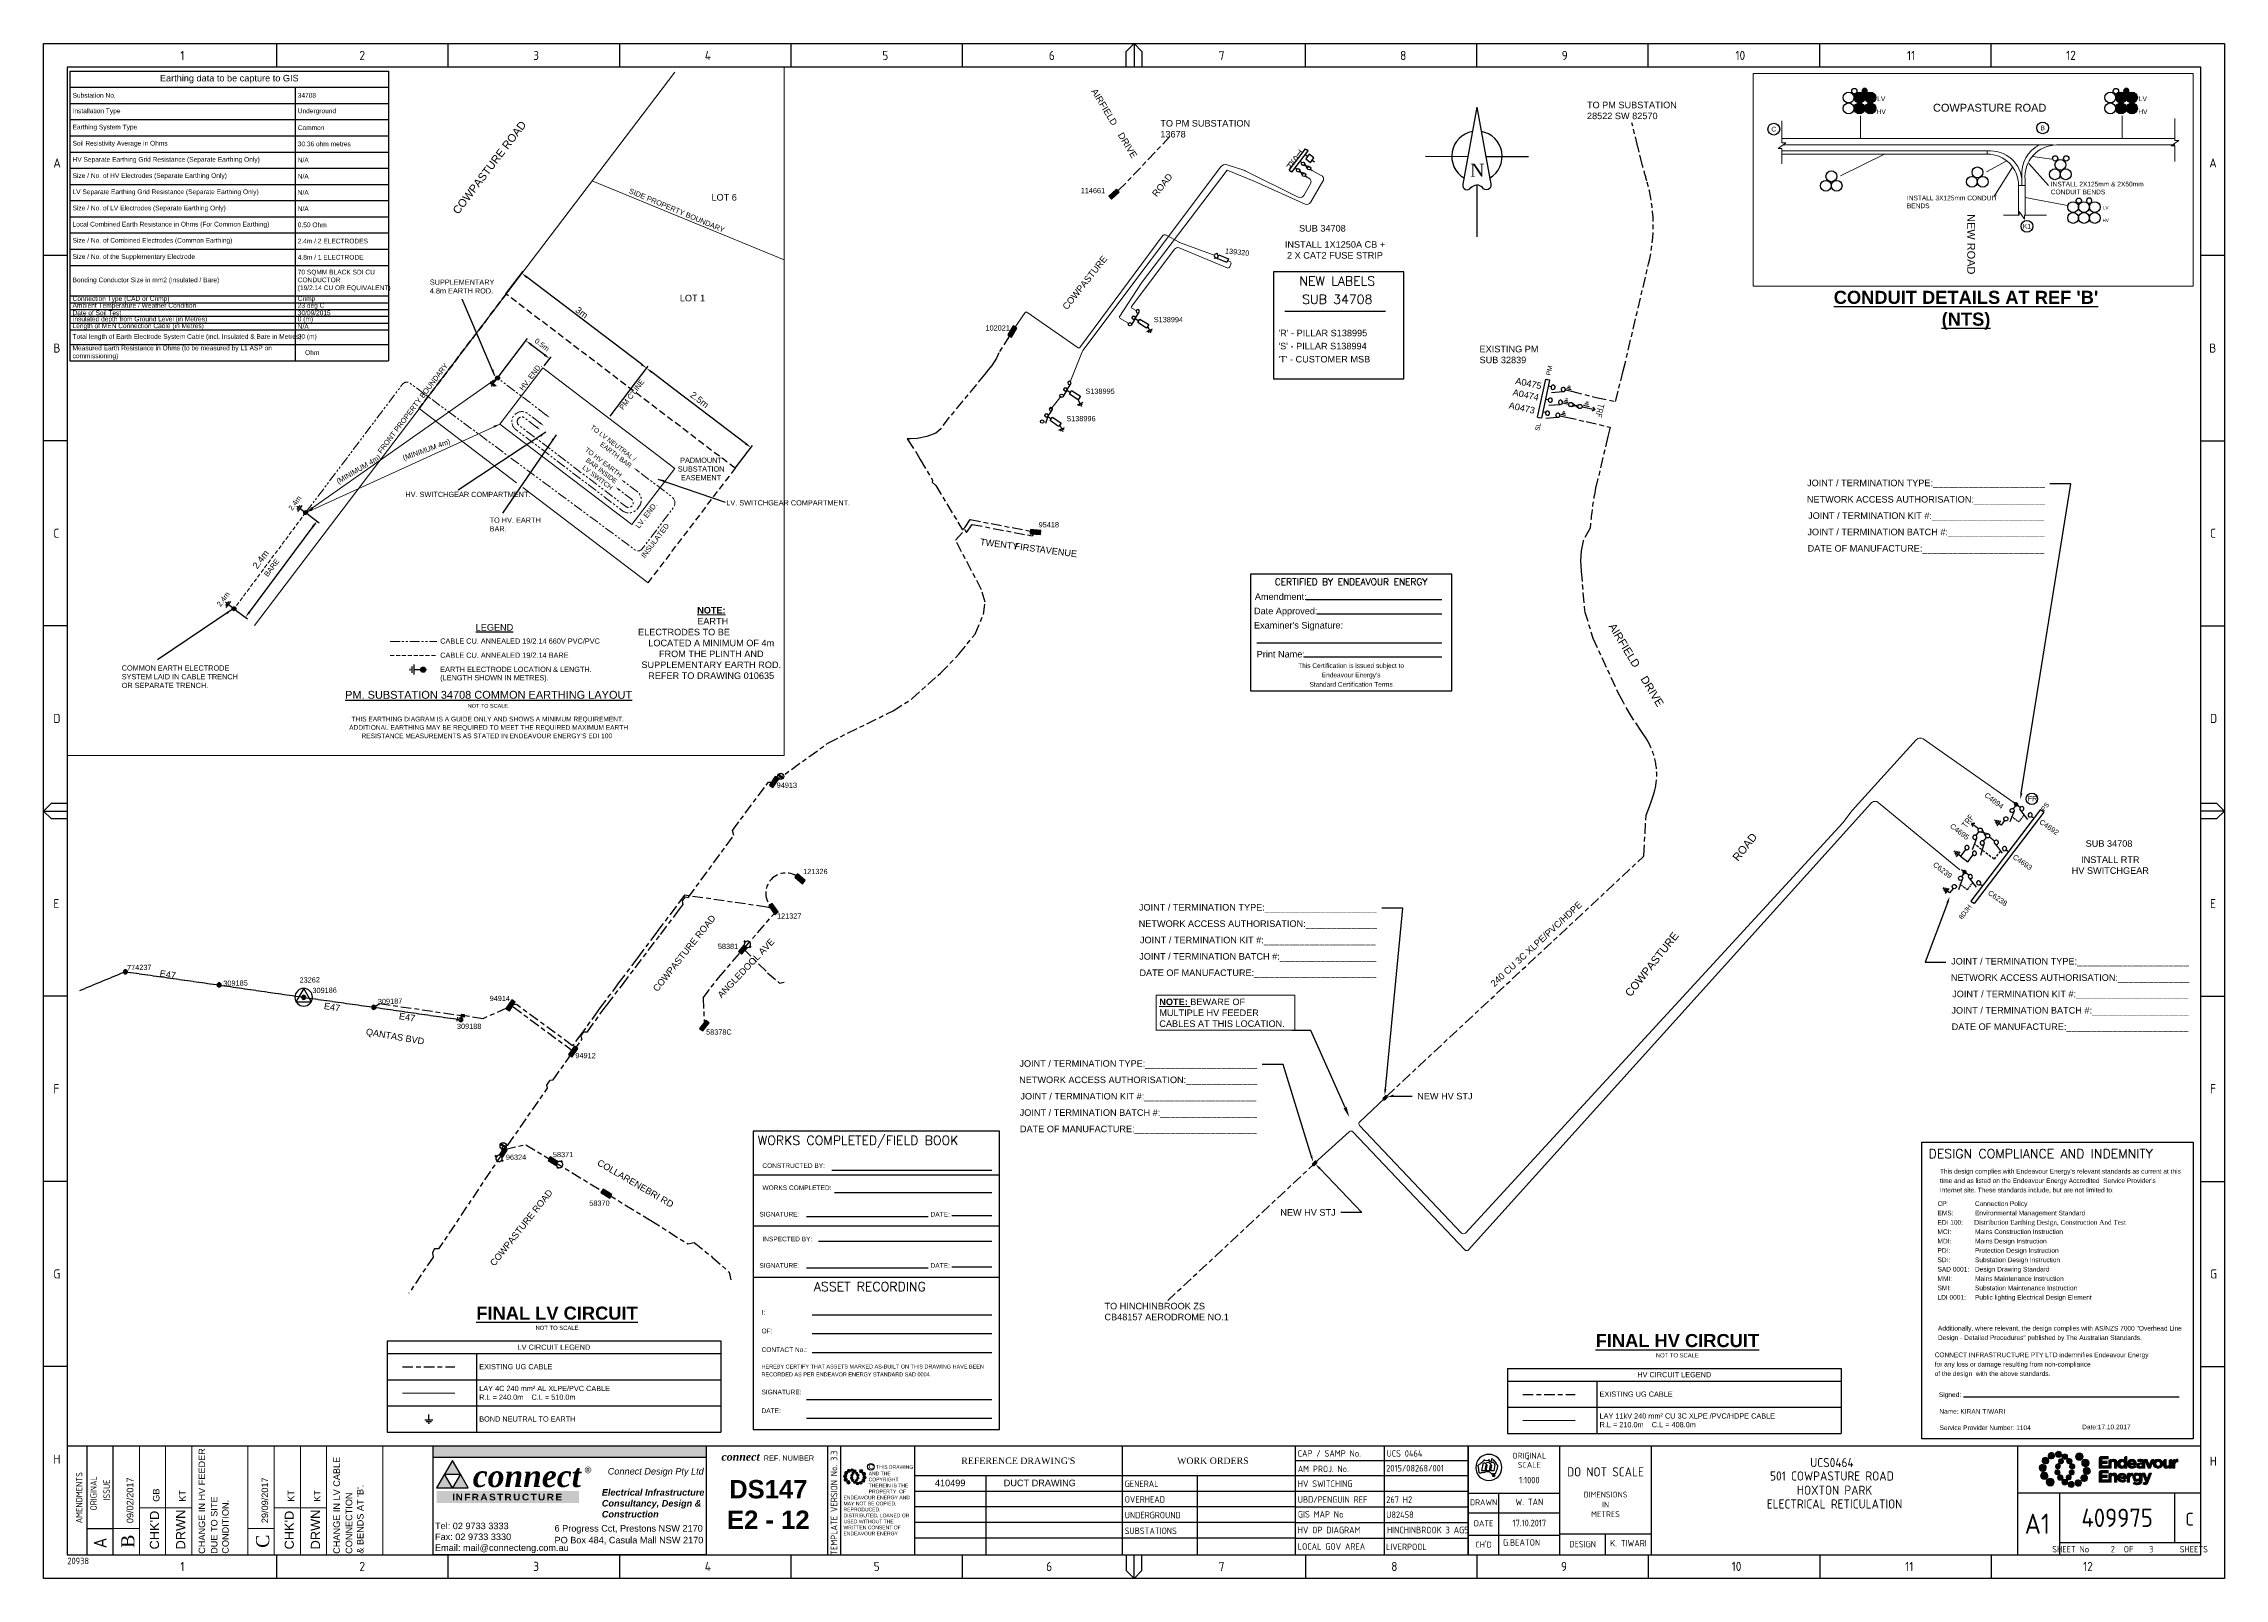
# Paper-space layout 'SHEET (2)' of a CAD drawing. Header units: metres, sheet in millimetres. Extents: x -9 to 824, y -5 to 581.
import ezdxf
from ezdxf import colors
from ezdxf.entities.mleader import LeaderData, LeaderLine
from ezdxf.enums import TextEntityAlignment as Align
from ezdxf.math import Vec2, Vec3

# ---------------------------------------------------------------- set-up
doc = ezdxf.new("R2010")
doc.units = ezdxf.units.M
for name, pattern in [('A', [0]), ('Cable Exist OH', [1, 1, 0]), ('Cable Exist UG', [8.2, 4, -1.2, 1.8, -1.2]), ('CENTERX2', [4, 2.5, -0.5, 0.5, -0.5]), ('DASHED', [0.75, 0.5, -0.25]), ('PHANTOM2', [1.25, 0.625, -0.125, 0.125, -0.125, 0.125, -0.125])]:
    doc.linetypes.add(name, pattern=pattern)
doc.layers.get('0').update_dxf_attribs({"color": 6})
for name, color, linetype in [('$0$_User Miscellaneous1', 7, 'Continuous'), ('_User Miscellaneous1', 7, 'Continuous'), ('_User Miscellaneous5', 7, 'Continuous'), ('Equip_HV_EXT', 7, 'Continuous'), ('Equip_LV_EXT', 7, 'Continuous'), ('Equip_LV_NEW', 7, 'Continuous'), ('Equip_SP_HV_NEW', 7, 'Continuous'), ('Equip_SP_LV_EXT', 7, 'Continuous'), ('Mains_HV_EXT', 7, 'Continuous'), ('Mains_HV_MOD', 3, 'Continuous'), ('Mains_HV_NEW_U72', 7, 'Continuous'), ('Mains_LV_EXT', 7, 'Continuous'), ('Notes', 7, 'Continuous'), ('Sub_LV_NEW', 7, 'Continuous'), ('Sub_SP_TR_HV_LV_EXT', 7, 'Continuous'), ('SupportsOH_SP_TR_HV_LV_SL_EXT', 7, 'Continuous'), ('SupportsUG_SP_LV_EXT', 7, 'Continuous'), ('SupportsUG_SP_LV_NEW', 7, 'Continuous')]:
    doc.layers.add(name, color=color, linetype=linetype)
doc.layers.add('Cadastre Roads_SP_EXT', color=7, linetype='Continuous', lineweight=5)
doc.styles.add('ARIAL', font='arial.ttf', dxfattribs={"height": 2})
doc.styles.add('ARIALBOLD', font='arialbd.ttf')
doc.styles.add('Elec', font='romand__.ttf')
doc.styles.add('iecARIAL', font='arial.ttf', dxfattribs={"height": 2})
doc.styles.add('iecISOCP', font='isocp.shx')
doc.styles.add('iecNAME', font='times.ttf')
doc.styles.add('iecTimesNewRoman', font='times.ttf')
doc.styles.add('IESYMBOL1', font='isocp.shx')
doc.styles.add('POLE_LABEL', font='arial.ttf')
doc.styles.get("Standard").update_dxf_attribs({"font": 'arial.ttf'})
doc.styles.add('SWG_LABEL', font='arial.ttf')
doc.styles.add('SWITCH_LABEL', font='arial.ttf', dxfattribs={"height": 2.5})
doc.linetypes.add('Cable 1', pattern='A,7,-3,["//",Standard,S=1.5,R=0,X=-2.1,Y=-0.7],-0.001', length=10.001)
doc.linetypes.add('Cable G', pattern='A,6,-0.5,["G",Standard,S=1.7,R=0,X=0.3,Y=-0.8],-2.8', length=9.3)
doc.linetypes.add('Cable New UG', pattern='A,7,-0.25,["x",Standard,S=2,R=0,X=0.2,Y=-0.8],-2.1', length=9.35)
doc.linetypes.add('IE Trench HV', pattern='A,7,-0.2,["/",Standard,S=3,R=0,X=0.6,Y=-1.4],-2.5', length=9.7)
doc.dimstyles.get("Standard").update_dxf_attribs({"dimtxt": 0.18, "dimasz": 0.18, "dimexe": 0.18, "dimexo": 0.0625, "dimgap": 0.09, "dimtad": 0, "dimdec": 4, "dimzin": 0, "dimdsep": 46, "dimtxsty": 'Standard', "dimcen": 0.09, "dimadec": 0, "dimazin": 0, "dimtfac": 1, "dimtdec": 4, "dimtofl": 0, "dimtmove": 0, "dimatfit": 3, "dimfxl": 1, "dimtolj": 1, "dimtzin": 0, "dimarcsym": 0})

psp = doc.layouts.new('SHEET (2)')

# ---------------------------------------------------------------- texts
at = {"layer": '$0$_User Miscellaneous1'}
for s, height, p in [('LV', 1.8, (693.15, 560.82)), ('LV', 1.8, (793.12, 560.82)), ('HV', 1.8, (693.15, 555.95)), ('HV', 1.8, (793.12, 555.95)), ('LV', 1.253, (778.93, 518.95)), ('HV', 1.253, (778.93, 514.08))]:
    psp.add_text(s, height=height, dxfattribs=at).set_placement(p, align=Align.TOP_CENTER)
psp.add_text('COWPASTURE ROAD', height=3, dxfattribs=at).set_placement((712.93, 555.01))
psp.add_text('NEW ROAD', height=3, rotation=270, dxfattribs=at).set_placement((726.01, 515.87))
at = {"layer": '_User Miscellaneous1', "color": 6, "lineweight": 0, "char_height": 1.8, "attachment_point": 1}
for s, insert in [('{\\C256;INSTALL 2X125mm & 2X50mm CONDUIT BENDS}', (757.92, 528.23)), ('{\\C256;INSTALL 3X125mm CONDUIT BENDS}', (702.95, 522.92))]:
    psp.add_mtext_dynamic_manual_height_columns(s, width=37.6397, gutter_width=4, heights=[0], dxfattribs=dict(at, insert=insert))
at = {"layer": '_User Miscellaneous1', "lineweight": 0, "char_height": 2.5, "attachment_point": 1}
for s, width, insert in [('LOT 6', 14.4381, (246.12, 523.53)), ('LOT 1', 14.4381, (234.03, 485.04)), ('410499', 24.3228, (331.52, 32.3)), ('DUCT DRAWING', 31.2679, (357.82, 32.3)), ('{\\Fisocp|c0;G.BEATON}', 20.9679, (548.62, 9.55))]:
    psp.add_mtext_dynamic_manual_height_columns(s, width=width, gutter_width=4, heights=[0], dxfattribs=dict(at, insert=insert))
at = {"layer": '_User Miscellaneous5', "lineweight": 0, "insert": (249.94, 42.57), "char_height": 2.5, "attachment_point": 1, "style": 'iecARIAL'}
psp.add_mtext_dynamic_manual_height_columns('\\pi0.0125;{\\fTimes New Roman|b1|i1|c0|p18;\\H1.2x;\\C244;connect\\fArial|b0|i0|c0|p34;\\H0.66667x;\\C256; \\fArial|b1|i0|c0|p34; \\fArial|b0|i0|c0|p34;REF. NUMBER}', width=35.094, gutter_width=9, heights=[0], dxfattribs=at)
at = {"layer": '_User Miscellaneous5', "insert": (244.07, 32.17), "char_height": 7, "attachment_point": 1, "style": 'ARIALBOLD'}
psp.add_mtext_dynamic_manual_height_columns('\\pi8.81368;{\\C7;DS147\\P\\pi8.0306;E2 - 12}', width=46.3866, gutter_width=35, heights=[0], dxfattribs=at)
at = {"layer": 'Cadastre Roads_SP_EXT'}
for s, height, rotation, p in [('AIRFIELD    DRIVE', 2.5, 301.21056, (391.15, 562.85)), ('COWPASTURE                               ROAD', 2.5, 51.58503, (381.99, 479.09)), ('TWENTY', 2.5, 352.61396, (348.65, 389.48)), ('FIRST', 2.5, 352.61396, (361.86, 387.82)), ('AVENUE', 2.5, 352.61396, (371.41, 386.57)), ('AIRFIELD    DRIVE', 3, 301.21056, (588.83, 358.37)), ('COWPASTURE                               ROAD', 3, 51.58503, (597.32, 216.55)), ('COWPASTURE ROAD', 2.5, 51.58503, (225.48, 218.54)), ('QANTAS BVD', 2.5, 350.19796, (113.94, 202.32)), ('COLLARENEBRI RD', 2.5, 329.89535, (202.2, 152.68)), ('COWPASTURE ROAD', 2.5, 51.58503, (163.21, 113.67))]:
    psp.add_text(s, height=height, rotation=rotation, dxfattribs=at).set_placement(p)
at = {"layer": 'Equip_LV_NEW', "char_height": 2.5, "width": 0.9055, "attachment_point": 1, "rotation": 322.74935, "style": 'iecARIAL'}
for s, insert in [('R', (466.99, 536.29)), ('S', (468.78, 538.55)), ('T', (470.49, 540.71))]:
    psp.add_mtext(s, dxfattribs=dict(at, insert=insert))
at = {"layer": 'Mains_LV_EXT'}
for rotation, p in [(351.94781, (35.14, 224.55)), (350.67123, (126.56, 208.3))]:
    psp.add_text('E47', height=2.5, rotation=rotation, dxfattribs=at).set_placement(p)
at = {"layer": 'Notes', "style": 'ARIAL'}
for s, height, rotation, p in [('COWPASTURE ROAD', 3, 52.74962, (149.35, 515.53)), ('SIDE PROPERTY BOUNDARY', 2, 337.24482, (214.4, 523.96)), ('FRONT PROPERTY BOUNDARY', 2, 52.74962, (119.96, 424.2)), ("PM C'LINE", 2, 52.74203, (212.34, 440.88)), ('2.5m', 2.5, 322.74203, (237.76, 446.27))]:
    psp.add_text(s, height=height, rotation=rotation, dxfattribs=at).set_placement(p)
for s, rotation, p in [('HV. END.', 52.51145, (178.28, 452.7)), ('(MINIMUM 4m)', 19.87877, (137.78, 424.39)), ('(MINIMUM 4m)', 30.51133, (112.06, 417)), ('2.4m', 52.98652, (88.23, 404.51)), ('LV. END.', 52.51145, (222.51, 399.86)), ('INSULATED ', 52.74203, (226.08, 390.45)), ('BARE', 52.98652, (79.33, 379.78)), ('2.4m', 52.98652, (60.83, 367.78))]:
    psp.add_text(s, height=2, rotation=rotation, dxfattribs=at).set_placement(p, align=Align.BOTTOM_CENTER)
psp.add_text('%%ULEGEND', height=2.5, dxfattribs=at).set_placement((163.21, 357.97), align=Align.MIDDLE_CENTER)
at = {"layer": 'Notes', "color": 7, "style": 'ARIAL'}
for s, p in [('CABLE CU. ANNEALED 19/2.14 660V PVC/PVC', (142.47, 351.73)), ('CABLE CU. ANNEALED 19/2.14 BARE', (142.47, 346.33)), ('EARTH ELECTRODE LOCATION & LENGTH.', (142.47, 340.92)), ('(LENGTH SHOWN IN METRES).', (142.47, 337.71))]:
    psp.add_text(s, height=2, dxfattribs=at).set_placement(p)
at = {"layer": 'Notes', "style": 'ARIAL'}
psp.add_text('%%UPM. SUBSTATION 34708 COMMON EARTHING LAYOUT', height=3, dxfattribs=at).set_placement((160.97, 329.79), align=Align.BOTTOM_CENTER)
at = {"layer": 'Notes', "color": 7, "style": 'ARIAL'}
psp.add_text('NOT TO SCALE.', height=1.5, dxfattribs=at).set_placement((160.97, 326.77), align=Align.BOTTOM_CENTER)
for s, p in [('ADDITIONAL EARTHING MAY BE REQUIRED TO MEET THE REQUIRED MAXIMUM EARTH', (160.97, 319.71)), ('THIS EARTHING DIAGRAM IS A GUIDE ONLY AND SHOWS A MINIMUM REQUIREMENT. ', (160.97, 322.92)), ("RESISTANCE MEASUREMENTS AS STATED IN ENDEAVOUR ENERGY'S EDI 100  ", (160.97, 316.5))]:
    psp.add_text(s, height=1.8, dxfattribs=at).set_placement(p, align=Align.MIDDLE_CENTER)
at = {"layer": 'Notes', "linetype": 'CENTERX2', "style": 'IESYMBOL1'}
psp.add_text('TRF', height=2.5, rotation=52.73217, dxfattribs=at).set_placement((726.24, 283.88), align=Align.MIDDLE_CENTER)
at = {"layer": 'Notes', "color": 0, "lineweight": 0, "char_height": 2.5, "attachment_point": 1}
for s, width, insert in [('TO PM SUBSTATION 28522 SW 82570', 40.8272, (580.69, 558.81)), ('TO PM SUBSTATION 13678', 40.8272, (417.65, 551.81)), ('\\pi8.55782;SUB 34708', 34.6685, (462.1, 511.68)), ('\\pi8.55782;SUB 34708', 34.6685, (762.7, 276.62)), ('TO HINCHINBROOK ZS CB48157 AERODROME NO.1', 48.4994, (396.32, 99.87))]:
    psp.add_mtext_dynamic_manual_height_columns(s, width=width, gutter_width=4, heights=[0], dxfattribs=dict(at, insert=insert))
at = {"layer": 'Notes', "insert": (485.27, 486.82), "char_height": 3.5, "attachment_point": 5, "line_spacing_factor": 1.2, "style": 'Elec'}
psp.add_mtext('NEW LABELS\\PSUB 34708', dxfattribs=at)
at = {"layer": 'Notes', "lineweight": 0, "char_height": 2, "attachment_point": 1, "rotation": 359.99241}
for s, insert, width in [('SUPPLEMENTARY \\P4.8m EARTH ROD.', (138.5, 490.87), 46.0783), ('\\pi0.96362;PADMOUNT\\P\\pi0.07276;SUBSTATION \\P\\pi1.27535;EASEMENT  ', (233.18, 422.82), 17.6435), ('HV. SWITCHGEAR COMPARTMENT.', (129.16, 409.76), 46.0783), ('LV. SWITCHGEAR COMPARTMENT.', (251.79, 406.56), 46.0783), ('TO HV. EARTH BAR.', (161.35, 399.93), 20.2519)]:
    psp.add_mtext(s, dxfattribs=dict(at, insert=insert, width=width))
at = {"layer": 'Notes', "linetype": 'Cable G', "attachment_point": 5}
for s, width, insert, char_height in [("{\\fArial|b1|i0|c0|p34;\\LCONDUIT DETAILS AT REF 'B'\\P(NTS)}", 101.6004, (725.53, 479.14), 5), ('{\\fArial|b1|i0|c0|p34;\\LFINAL LV CIRCUIT}', 97.2761, (187.11, 95.91), 5), ('NOT TO SCALE', 29.0003, (187.11, 90.29), 1.6), ('{\\fArial|b1|i0|c0|p34;\\LFINAL HV CIRCUIT}', 97.2761, (615.24, 85.42), 5), ('NOT TO SCALE', 29.0003, (615.24, 79.8), 1.6)]:
    psp.add_mtext_dynamic_manual_height_columns(s, width=width, gutter_width=4, heights=[0], dxfattribs=dict(at, insert=insert, char_height=char_height))
at = {"layer": 'Notes', "attachment_point": 5, "rotation": 322.74203, "style": 'ARIAL'}
for s, insert, char_height in [('\\A1;3m', (196.55, 478.21), 2.5), ('\\A1;0.5m', (181.38, 465.92), 2)]:
    psp.add_mtext(s, dxfattribs=dict(at, insert=insert, char_height=char_height))
at = {"layer": 'Notes', "insert": (462.77, 465.41), "char_height": 2.5, "attachment_point": 4, "line_spacing_factor": 1.2}
psp.add_mtext("'R' - PILLAR S138995\\P'S' - PILLAR S138994\\P'T' - CUSTOMER MSB", dxfattribs=at)
at = {"layer": 'Notes', "color": 0, "insert": (539.64, 465.56), "char_height": 2.5, "attachment_point": 1, "style": 'iecARIAL'}
psp.add_mtext_dynamic_manual_height_columns('EXISTING PM\\PSUB 32839', width=23.269, gutter_width=10, heights=[0], dxfattribs=at)
at = {"layer": 'Notes', "color": 7, "ltscale": 0.5, "char_height": 1.8, "attachment_point": 1, "style": 'ARIAL'}
for s, insert, width, rotation in [('\\pi3.27855;TO LV NEUTRAL / \\P\\pi10.15808;EARTH BAR', (198.2, 437.5), 24.3187, 322.62973), ('\\pi0.96055;TO HV EARTH \\P\\pi3.67037;BAR INSIDE \\P\\pi4.29902;LV SWITCH', (197.92, 427.47), 17.6038, 322.68996)]:
    psp.add_mtext(s, dxfattribs=dict(at, insert=insert, width=width, rotation=rotation))
at = {"layer": 'Notes', "transparency": 16777216, "insert": (73.87, 383.94), "char_height": 2.5, "attachment_point": 5, "rotation": 52.98652, "style": 'ARIAL'}
psp.add_mtext('2.4m', dxfattribs=at)
at = {"layer": 'Notes', "lineweight": 0, "insert": (20.76, 343.44), "char_height": 2, "width": 46.0783, "attachment_point": 1}
psp.add_mtext('COMMON EARTH ELECTRODE SYSTEM LAID IN CABLE TRENCH OR SEPARATE TRENCH.', dxfattribs=at)
at = {"layer": 'Notes', "char_height": 2, "attachment_point": 1}
for s, heights, insert, rotation in [('C4694', [0], (733.62, 295.05), 322.44133), ('C4692', [0], (754.51, 284.8), 325), ('C4695', [0], (720.45, 283.21), 322.44133), ('C6239', [0], (713.93, 268.5), 322.44133), ('C4693', [0], (744.33, 271.4), 325), ('C6238', [2.04], (734.85, 257.68), 325)]:
    psp.add_mtext_dynamic_manual_height_columns(s, width=9.3382, gutter_width=4, heights=heights, dxfattribs=dict(at, insert=insert, rotation=rotation))
at = {"layer": 'Notes', "color": 0, "lineweight": 0, "insert": (543.59, 222.26), "char_height": 2.5, "attachment_point": 1, "rotation": 42.77151}
psp.add_mtext_dynamic_manual_height_columns('240 CU 3C XLPE/PVC/HDPE', width=55.2319, gutter_width=4, heights=[0], dxfattribs=at)

# ---------------------------------------------------------------- blocks, each defined once
blk = doc.blocks.new('NorthPnt 11(NP11)')
for p, q in [((-19.7, 0.02), (-3.49, 0)), ((3.32, 0), (19.7, -0.02)), ((-0.08, -10.94), (-0.08, -30.8))]:
    blk.add_line(p, q)
for points in [[(-0.08, 18.81), (-5.43, -10.68, 0.877048), (-2.29, -11.9, -0.1543), (-0.08, -10.94, 0.090511)], [(-0.08, 18.81), (5.26, -10.68, -0.877048), (2.13, -11.9, 0.1543), (-0.08, -10.94, -0.090511)]]:
    blk.add_lwpolyline(points, format="xyb")
for start, end in [(100.5988, 238.86433), (300.09942, 80.43745)]:
    blk.add_arc((0, 0), 9.64, start, end)
at = {"color": 7, "style": 'iecNAME'}
blk.add_text('N', height=5.02, dxfattribs=at).set_placement((-2.62, -7.82))
blk = doc.blocks.new('EE_LOGO_SMALL')
at = {"layer": 'Notes'}
h = blk.add_hatch(color=256, dxfattribs=at)
edge = h.paths.add_edge_path()
edge.add_spline(control_points=[(-8.4, 2), (-9.2, 2), (-9.8, 1.4), (-9.8, 0.7), (-9.9, -0.1), (-9.3, -0.7), (-8.6, -0.8), (-7.8, -0.8), (-7.2, -0.2), (-7.1, 0.5), (-7.1, 1.3), (-7.7, 1.9), (-8.4, 2)], knot_values=[0, 0, 0, 0, 1, 1, 1, 2, 2, 2, 3, 3, 3, 4, 4, 4, 4], degree=3, periodic=0)
h = blk.add_hatch(color=256, dxfattribs=at)
edge = h.paths.add_edge_path()
edge.add_spline(control_points=[(-6.8, 4.5), (-7.4, 4.8), (-8.2, 4.6), (-8.6, 4), (-8.9, 3.4), (-8.7, 2.6), (-8.1, 2.2), (-7.5, 1.9), (-6.7, 2.1), (-6.3, 2.7), (-6, 3.3), (-6.2, 4.1), (-6.8, 4.5)], knot_values=[0, 0, 0, 0, 1, 1, 1, 2, 2, 2, 3, 3, 3, 4, 4, 4, 4], degree=3, periodic=0)
h = blk.add_hatch(color=256, dxfattribs=at)
edge = h.paths.add_edge_path()
edge.add_spline(control_points=[(-4.2, 5.9), (-4.6, 6.5), (-5.3, 6.6), (-5.9, 6.3), (-6.4, 5.9), (-6.6, 5.1), (-6.2, 4.6), (-5.9, 4), (-5.1, 3.8), (-4.6, 4.2), (-4, 4.6), (-3.8, 5.3), (-4.2, 5.9)], knot_values=[0, 0, 0, 0, 1, 1, 1, 2, 2, 2, 3, 3, 3, 4, 4, 4, 4], degree=3, periodic=0)
h = blk.add_hatch(color=256, dxfattribs=at)
edge = h.paths.add_edge_path()
edge.add_spline(control_points=[(-1.3, 5.9), (-1.4, 6.5), (-2, 7), (-2.6, 6.9), (-3.3, 6.9), (-3.7, 6.3), (-3.7, 5.6), (-3.6, 5), (-3, 4.5), (-2.4, 4.6), (-1.7, 4.7), (-1.3, 5.2), (-1.3, 5.9)], knot_values=[0, 0, 0, 0, 1, 1, 1, 2, 2, 2, 3, 3, 3, 4, 4, 4, 4], degree=3, periodic=0)
h = blk.add_hatch(color=256, dxfattribs=at)
edge = h.paths.add_edge_path()
edge.add_spline(control_points=[(-2.5, 2.1), (-3, 2.2), (-3.5, 1.9), (-3.6, 1.3), (-3.7, 0.8), (-3.4, 0.3), (-2.9, 0.2), (-2.4, 0.1), (-1.9, 0.4), (-1.8, 0.9), (-1.7, 1.5), (-2, 2), (-2.5, 2.1)], knot_values=[0, 0, 0, 0, 1, 1, 1, 2, 2, 2, 3, 3, 3, 4, 4, 4, 4], degree=3, periodic=0)
h = blk.add_hatch(color=256, dxfattribs=at)
edge = h.paths.add_edge_path()
edge.add_spline(control_points=[(1, 4.9), (1, 4.3), (0.5, 3.8), (-0.1, 3.8), (-0.7, 3.8), (-1.2, 4.3), (-1.2, 4.9), (-1.2, 5.5), (-0.7, 6), (-0.1, 6), (0.5, 6), (1, 5.5), (1, 4.9)], knot_values=[0, 0, 0, 0, 1, 1, 1, 2, 2, 2, 3, 3, 3, 4, 4, 4, 4], degree=3, periodic=0)
edge = h.paths.add_edge_path()
edge.add_spline(control_points=[(-1.4, 4), (-1.9, 4.1), (-2.4, 3.8), (-2.5, 3.3), (-2.6, 2.7), (-2.3, 2.2), (-1.8, 2.1), (-1.3, 2), (-0.7, 2.3), (-0.6, 2.9), (-0.5, 3.4), (-0.9, 3.9), (-1.4, 4)], knot_values=[0, 0, 0, 0, 1, 1, 1, 2, 2, 2, 3, 3, 3, 4, 4, 4, 4], degree=3, periodic=0)
h = blk.add_hatch(color=256, dxfattribs=at)
edge = h.paths.add_edge_path()
edge.add_spline(control_points=[(2.3, 2.4), (2.8, 2.8), (2.8, 3.4), (2.4, 3.9), (2, 4.3), (1.4, 4.3), (0.9, 3.9), (0.5, 3.6), (0.5, 2.9), (0.9, 2.5), (1.2, 2), (1.9, 2), (2.3, 2.4)], knot_values=[0, 0, 0, 0, 1, 1, 1, 2, 2, 2, 3, 3, 3, 4, 4, 4, 4], degree=3, periodic=0)
edge = h.paths.add_edge_path()
edge.add_spline(control_points=[(1, 4.9), (1, 4.3), (0.5, 3.8), (-0.1, 3.8), (-0.7, 3.8), (-1.2, 4.3), (-1.2, 4.9), (-1.2, 5.5), (-0.7, 6), (-0.1, 6), (0.5, 6), (1, 5.5), (1, 4.9)], knot_values=[0, 0, 0, 0, 1, 1, 1, 2, 2, 2, 3, 3, 3, 4, 4, 4, 4], degree=3, periodic=0)
h = blk.add_hatch(color=256, dxfattribs=at)
edge = h.paths.add_edge_path()
edge.add_spline(control_points=[(1, 4.9), (1, 4.3), (0.5, 3.8), (-0.1, 3.8), (-0.7, 3.8), (-1.2, 4.3), (-1.2, 4.9), (-1.2, 5.5), (-0.7, 6), (-0.1, 6), (0.5, 6), (1, 5.5), (1, 4.9)], knot_values=[0, 0, 0, 0, 1, 1, 1, 2, 2, 2, 3, 3, 3, 4, 4, 4, 4], degree=3, periodic=0)
edge = h.paths.add_edge_path(flags=16)
edge.add_spline(control_points=[(1, 4.9), (1, 4.3), (0.5, 3.8), (-0.1, 3.8), (-0.7, 3.8), (-1.2, 4.3), (-1.2, 4.9), (-1.2, 5.5), (-0.7, 6), (-0.1, 6), (0.5, 6), (1, 5.5), (1, 4.9)], knot_values=[0, 0, 0, 0, 1, 1, 1, 2, 2, 2, 3, 3, 3, 4, 4, 4, 4], degree=3, periodic=0)
h = blk.add_hatch(color=256, dxfattribs=at)
edge = h.paths.add_edge_path()
edge.add_spline(control_points=[(3, 0.2), (3.5, 0.3), (3.8, 0.9), (3.7, 1.4), (3.6, 1.9), (3, 2.3), (2.5, 2.1), (1.9, 2), (1.6, 1.4), (1.8, 0.9), (1.9, 0.4), (2.5, 0.1), (3, 0.2)], knot_values=[0, 0, 0, 0, 1, 1, 1, 2, 2, 2, 3, 3, 3, 4, 4, 4, 4], degree=3, periodic=0)
h = blk.add_hatch(color=256, dxfattribs=at)
edge = h.paths.add_edge_path()
edge.add_spline(control_points=[(7, 4.9), (7, 4), (6.3, 3.4), (5.5, 3.4), (4.6, 3.4), (4, 4), (4, 4.9), (4, 5.7), (4.6, 6.4), (5.5, 6.4), (6.3, 6.4), (7, 5.7), (7, 4.9)], knot_values=[0, 0, 0, 0, 1, 1, 1, 2, 2, 2, 3, 3, 3, 4, 4, 4, 4], degree=3, periodic=0)
h = blk.add_hatch(color=256, dxfattribs=at)
edge = h.paths.add_edge_path()
edge.add_spline(control_points=[(8.4, 1.1), (9.1, 1.5), (9.4, 2.3), (9.1, 3), (8.8, 3.7), (7.9, 4.1), (7.2, 3.8), (6.5, 3.4), (6.2, 2.6), (6.5, 1.9), (6.8, 1.2), (7.7, 0.8), (8.4, 1.1)], knot_values=[0, 0, 0, 0, 1, 1, 1, 2, 2, 2, 3, 3, 3, 4, 4, 4, 4], degree=3, periodic=0)
h = blk.add_hatch(color=256, dxfattribs=at)
edge = h.paths.add_edge_path()
edge.add_spline(control_points=[(8.3, -1.9), (9, -1.9), (9.7, -1.4), (9.7, -0.6), (9.7, 0.1), (9.2, 0.8), (8.4, 0.8), (7.7, 0.8), (7, 0.3), (7, -0.5), (6.9, -1.2), (7.5, -1.9), (8.3, -1.9)], knot_values=[0, 0, 0, 0, 1, 1, 1, 2, 2, 2, 3, 3, 3, 4, 4, 4, 4], degree=3, periodic=0)
h = blk.add_hatch(color=256, dxfattribs=at)
edge = h.paths.add_edge_path()
edge.add_spline(control_points=[(-8.5, -1.1), (-9.2, -1.4), (-9.6, -2.3), (-9.3, -3), (-8.9, -3.7), (-8.1, -4), (-7.4, -3.7), (-6.7, -3.4), (-6.3, -2.5), (-6.6, -1.8), (-7, -1.1), (-7.8, -0.8), (-8.5, -1.1)], knot_values=[0, 0, 0, 0, 1, 1, 1, 2, 2, 2, 3, 3, 3, 4, 4, 4, 4], degree=3, periodic=0)
h = blk.add_hatch(color=256, dxfattribs=at)
edge = h.paths.add_edge_path()
edge.add_spline(control_points=[(-7.1, -4.8), (-7.1, -4), (-6.5, -3.3), (-5.6, -3.3), (-4.8, -3.3), (-4.1, -4), (-4.1, -4.8), (-4.1, -5.7), (-4.8, -6.3), (-5.6, -6.3), (-6.5, -6.3), (-7.1, -5.7), (-7.1, -4.8)], knot_values=[0, 0, 0, 0, 1, 1, 1, 2, 2, 2, 3, 3, 3, 4, 4, 4, 4], degree=3, periodic=0)
h = blk.add_hatch(color=256, dxfattribs=at)
edge = h.paths.add_edge_path()
edge.add_spline(control_points=[(-3.1, -0.2), (-3.7, -0.3), (-4, -0.8), (-3.8, -1.4), (-3.7, -1.9), (-3.2, -2.2), (-2.6, -2.1), (-2.1, -1.9), (-1.8, -1.4), (-1.9, -0.9), (-2.1, -0.3), (-2.6, 0), (-3.1, -0.2)], knot_values=[0, 0, 0, 0, 1, 1, 1, 2, 2, 2, 3, 3, 3, 4, 4, 4, 4], degree=3, periodic=0)
h = blk.add_hatch(color=256, dxfattribs=at)
edge = h.paths.add_edge_path()
edge.add_spline(control_points=[(-2.5, -2.3), (-2.9, -2.7), (-3, -3.4), (-2.6, -3.8), (-2.2, -4.2), (-1.5, -4.3), (-1.1, -3.9), (-0.7, -3.5), (-0.6, -2.8), (-1, -2.4), (-1.4, -2), (-2, -1.9), (-2.5, -2.3)], knot_values=[0, 0, 0, 0, 1, 1, 1, 2, 2, 2, 3, 3, 3, 4, 4, 4, 4], degree=3, periodic=0)
h = blk.add_hatch(color=256, dxfattribs=at)
edge = h.paths.add_edge_path()
edge.add_spline(control_points=[(-1.2, -4.8), (-1.2, -4.2), (-0.7, -3.7), (-0.1, -3.7), (0.5, -3.7), (1, -4.2), (1, -4.8), (1, -5.4), (0.5, -5.9), (-0.1, -5.9), (-0.7, -5.9), (-1.2, -5.4), (-1.2, -4.8)], knot_values=[0, 0, 0, 0, 1, 1, 1, 2, 2, 2, 3, 3, 3, 4, 4, 4, 4], degree=3, periodic=0)
h = blk.add_hatch(color=256, dxfattribs=at)
edge = h.paths.add_edge_path()
edge.add_spline(control_points=[(1.2, -3.9), (1.7, -4.1), (2.2, -3.7), (2.3, -3.2), (2.5, -2.7), (2.1, -2.2), (1.6, -2.1), (1.1, -2), (0.6, -2.3), (0.5, -2.8), (0.4, -3.3), (0.7, -3.8), (1.2, -3.9)], knot_values=[0, 0, 0, 0, 1, 1, 1, 2, 2, 2, 3, 3, 3, 4, 4, 4, 4], degree=3, periodic=0)
h = blk.add_hatch(color=256, dxfattribs=at)
edge = h.paths.add_edge_path()
edge.add_spline(control_points=[(1.2, -5.8), (1.3, -6.5), (1.8, -6.9), (2.5, -6.9), (3.1, -6.8), (3.6, -6.2), (3.5, -5.6), (3.4, -5), (2.9, -4.5), (2.2, -4.6), (1.6, -4.6), (1.1, -5.2), (1.2, -5.8)], knot_values=[0, 0, 0, 0, 1, 1, 1, 2, 2, 2, 3, 3, 3, 4, 4, 4, 4], degree=3, periodic=0)
h = blk.add_hatch(color=256, dxfattribs=at)
edge = h.paths.add_edge_path()
edge.add_spline(control_points=[(2.4, -2), (2.9, -2.1), (3.4, -1.8), (3.5, -1.3), (3.6, -0.8), (3.3, -0.3), (2.8, -0.2), (2.2, -0.1), (1.7, -0.4), (1.6, -0.9), (1.5, -1.4), (1.8, -1.9), (2.4, -2)], knot_values=[0, 0, 0, 0, 1, 1, 1, 2, 2, 2, 3, 3, 3, 4, 4, 4, 4], degree=3, periodic=0)
h = blk.add_hatch(color=256, dxfattribs=at)
edge = h.paths.add_edge_path()
edge.add_spline(control_points=[(4, -5.8), (4.4, -6.4), (5.2, -6.6), (5.7, -6.2), (6.3, -5.8), (6.5, -5.1), (6.1, -4.5), (5.7, -4), (5, -3.8), (4.4, -4.2), (3.8, -4.5), (3.7, -5.3), (4, -5.8)], knot_values=[0, 0, 0, 0, 1, 1, 1, 2, 2, 2, 3, 3, 3, 4, 4, 4, 4], degree=3, periodic=0)
h = blk.add_hatch(color=256, dxfattribs=at)
edge = h.paths.add_edge_path()
edge.add_spline(control_points=[(6.7, -4.4), (7.3, -4.8), (8.1, -4.6), (8.4, -4), (8.8, -3.3), (8.6, -2.6), (8, -2.2), (7.3, -1.8), (6.6, -2.1), (6.2, -2.7), (5.8, -3.3), (6, -4.1), (6.7, -4.4)], knot_values=[0, 0, 0, 0, 1, 1, 1, 2, 2, 2, 3, 3, 3, 4, 4, 4, 4], degree=3, periodic=0)
at = {"layer": 'Notes', "lineweight": 0}
for points in [[(1.8, 2.1), (1.8, 2.1)], [(-2, -2.1), (-2, -2.1)]]:
    blk.add_lwpolyline(points, dxfattribs=at)
for points in [[(-8.4, 2), (-9.2, 2), (-9.8, 1.4), (-9.8, 0.7), (-9.9, -0.1), (-9.3, -0.7), (-8.6, -0.8), (-7.8, -0.8), (-7.2, -0.2), (-7.1, 0.5), (-7.1, 1.3), (-7.7, 1.9), (-8.4, 2)], [(-6.8, 4.5), (-7.4, 4.8), (-8.2, 4.6), (-8.6, 4), (-8.9, 3.4), (-8.7, 2.6), (-8.1, 2.2), (-7.5, 1.9), (-6.7, 2.1), (-6.3, 2.7), (-6, 3.3), (-6.2, 4.1), (-6.8, 4.5)], [(-4.2, 5.9), (-4.6, 6.5), (-5.3, 6.6), (-5.9, 6.3), (-6.4, 5.9), (-6.6, 5.1), (-6.2, 4.6), (-5.9, 4), (-5.1, 3.8), (-4.6, 4.2), (-4, 4.6), (-3.8, 5.3), (-4.2, 5.9)], [(-1.3, 5.9), (-1.4, 6.5), (-2, 7), (-2.6, 6.9), (-3.3, 6.9), (-3.7, 6.3), (-3.7, 5.6), (-3.6, 5), (-3, 4.5), (-2.4, 4.6), (-1.7, 4.7), (-1.3, 5.2), (-1.3, 5.9)], [(-2.5, 2.1), (-3, 2.2), (-3.5, 1.9), (-3.6, 1.3), (-3.7, 0.8), (-3.4, 0.3), (-2.9, 0.2), (-2.4, 0.1), (-1.9, 0.4), (-1.8, 0.9), (-1.7, 1.5), (-2, 2), (-2.5, 2.1)], [(-1.4, 4), (-1.9, 4.1), (-2.4, 3.8), (-2.5, 3.3), (-2.6, 2.7), (-2.3, 2.2), (-1.8, 2.1), (-1.3, 2), (-0.7, 2.3), (-0.6, 2.9), (-0.5, 3.4), (-0.9, 3.9), (-1.4, 4)], [(1, 4.9), (1, 4.3), (0.5, 3.8), (-0.1, 3.8), (-0.7, 3.8), (-1.2, 4.3), (-1.2, 4.9), (-1.2, 5.5), (-0.7, 6), (-0.1, 6), (0.5, 6), (1, 5.5), (1, 4.9)], [(1, 4.9), (1, 4.3), (0.5, 3.8), (-0.1, 3.8), (-0.7, 3.8), (-1.2, 4.3), (-1.2, 4.9), (-1.2, 5.5), (-0.7, 6), (-0.1, 6), (0.5, 6), (1, 5.5), (1, 4.9)], [(2.3, 2.4), (2.8, 2.8), (2.8, 3.4), (2.4, 3.9), (2, 4.3), (1.4, 4.3), (0.9, 3.9), (0.5, 3.6), (0.5, 2.9), (0.9, 2.5), (1.2, 2), (1.9, 2), (2.3, 2.4)], [(3, 0.2), (3.5, 0.3), (3.8, 0.9), (3.7, 1.4), (3.6, 1.9), (3, 2.3), (2.5, 2.1), (1.9, 2), (1.6, 1.4), (1.8, 0.9), (1.9, 0.4), (2.5, 0.1), (3, 0.2)], [(7, 4.9), (7, 4), (6.3, 3.4), (5.5, 3.4), (4.6, 3.4), (4, 4), (4, 4.9), (4, 5.7), (4.6, 6.4), (5.5, 6.4), (6.3, 6.4), (7, 5.7), (7, 4.9)], [(8.4, 1.1), (9.1, 1.5), (9.4, 2.3), (9.1, 3), (8.8, 3.7), (7.9, 4.1), (7.2, 3.8), (6.5, 3.4), (6.2, 2.6), (6.5, 1.9), (6.8, 1.2), (7.7, 0.8), (8.4, 1.1)], [(8.3, -1.9), (9, -1.9), (9.7, -1.4), (9.7, -0.6), (9.7, 0.1), (9.2, 0.8), (8.4, 0.8), (7.7, 0.8), (7, 0.3), (7, -0.5), (6.9, -1.2), (7.5, -1.9), (8.3, -1.9)], [(-8.5, -1.1), (-9.2, -1.4), (-9.6, -2.3), (-9.3, -3), (-8.9, -3.7), (-8.1, -4), (-7.4, -3.7), (-6.7, -3.4), (-6.3, -2.5), (-6.6, -1.8), (-7, -1.1), (-7.8, -0.8), (-8.5, -1.1)], [(-7.1, -4.8), (-7.1, -4), (-6.5, -3.3), (-5.6, -3.3), (-4.8, -3.3), (-4.1, -4), (-4.1, -4.8), (-4.1, -5.7), (-4.8, -6.3), (-5.6, -6.3), (-6.5, -6.3), (-7.1, -5.7), (-7.1, -4.8)], [(-3.1, -0.2), (-3.7, -0.3), (-4, -0.8), (-3.8, -1.4), (-3.7, -1.9), (-3.2, -2.2), (-2.6, -2.1), (-2.1, -1.9), (-1.8, -1.4), (-1.9, -0.9), (-2.1, -0.3), (-2.6, 0), (-3.1, -0.2)], [(-2.5, -2.3), (-2.9, -2.7), (-3, -3.4), (-2.6, -3.8), (-2.2, -4.2), (-1.5, -4.3), (-1.1, -3.9), (-0.7, -3.5), (-0.6, -2.8), (-1, -2.4), (-1.4, -2), (-2, -1.9), (-2.5, -2.3)], [(-1.2, -4.8), (-1.2, -4.2), (-0.7, -3.7), (-0.1, -3.7), (0.5, -3.7), (1, -4.2), (1, -4.8), (1, -5.4), (0.5, -5.9), (-0.1, -5.9), (-0.7, -5.9), (-1.2, -5.4), (-1.2, -4.8)], [(1.2, -3.9), (1.7, -4.1), (2.2, -3.7), (2.3, -3.2), (2.5, -2.7), (2.1, -2.2), (1.6, -2.1), (1.1, -2), (0.6, -2.3), (0.5, -2.8), (0.4, -3.3), (0.7, -3.8), (1.2, -3.9)], [(1.2, -5.8), (1.3, -6.5), (1.8, -6.9), (2.5, -6.9), (3.1, -6.8), (3.6, -6.2), (3.5, -5.6), (3.4, -5), (2.9, -4.5), (2.2, -4.6), (1.6, -4.6), (1.1, -5.2), (1.2, -5.8)], [(2.4, -2), (2.9, -2.1), (3.4, -1.8), (3.5, -1.3), (3.6, -0.8), (3.3, -0.3), (2.8, -0.2), (2.2, -0.1), (1.7, -0.4), (1.6, -0.9), (1.5, -1.4), (1.8, -1.9), (2.4, -2)], [(4, -5.8), (4.4, -6.4), (5.2, -6.6), (5.7, -6.2), (6.3, -5.8), (6.5, -5.1), (6.1, -4.5), (5.7, -4), (5, -3.8), (4.4, -4.2), (3.8, -4.5), (3.7, -5.3), (4, -5.8)], [(6.7, -4.4), (7.3, -4.8), (8.1, -4.6), (8.4, -4), (8.8, -3.3), (8.6, -2.6), (8, -2.2), (7.3, -1.8), (6.6, -2.1), (6.2, -2.7), (5.8, -3.3), (6, -4.1), (6.7, -4.4)]]:
    blk.add_open_spline(points, degree=3, knots=[0, 0, 0, 0, 1, 1, 1, 2, 2, 2, 3, 3, 3, 4, 4, 4, 4], dxfattribs=at)
blk = doc.blocks.new('EE_COPYRIGHT_A1')
at = {"layer": 'Notes'}
blk.add_circle((9.53, -0.82), 1.15, dxfattribs=at)
at = {"xscale": 0.4, "yscale": 0.4, "zscale": 0.4}
blk.add_blockref('EE_LOGO_SMALL', (3.96, -4.29), dxfattribs=at)
at = {"layer": 'Notes', "insert": (0, 0), "char_height": 1.25, "width": 24.1208, "attachment_point": 1, "style": 'ARIAL'}
blk.add_mtext('\\pt8.75;               ^I{\\H1.2x;C } THIS DRAWING\\P\\pi-8.75,l8.75,t8.75,20;       ^IAND THE ^I\\P\\pi0,t8.75;COPYRIGHT\\P\\pi-8.75,t1.25,8.75;^I^ITHEREIN IS THE PROPERTY  OF \\P\\pi0,l0,t1.25;ENDEAVOUR ENERGY AND MAY NOT BE COPIED, REPRODUCED, DISTRIBUTED, LOANED OR USED WITHOUT THE WRITTEN CONSENT OF ENDEAVOUR ENERGY', dxfattribs=at)
blk = doc.blocks.new('EE_LOGO')
h = blk.add_hatch(color=7)
edge = h.paths.add_edge_path()
edge.add_spline(control_points=[(-25.34, 1.94), (-26.08, 1.98), (-26.72, 1.41), (-26.77, 0.66), (-26.81, -0.09), (-26.24, -0.72), (-25.49, -0.77), (-24.74, -0.81), (-24.1, -0.24), (-24.06, 0.51), (-24.02, 1.25), (-24.59, 1.89), (-25.34, 1.94)], knot_values=[0, 0, 0, 0, 1, 1, 1, 2, 2, 2, 3, 3, 3, 4, 4, 4, 4], degree=3, periodic=0)
h = blk.add_hatch(color=7)
edge = h.paths.add_edge_path()
edge.add_spline(control_points=[(-23.73, 4.46), (-24.34, 4.81), (-25.13, 4.61), (-25.49, 3.99), (-25.85, 3.38), (-25.64, 2.59), (-25.03, 2.23), (-24.41, 1.87), (-23.63, 2.08), (-23.27, 2.69), (-22.91, 3.31), (-23.12, 4.1), (-23.73, 4.46)], knot_values=[0, 0, 0, 0, 1, 1, 1, 2, 2, 2, 3, 3, 3, 4, 4, 4, 4], degree=3, periodic=0)
h = blk.add_hatch(color=7)
edge = h.paths.add_edge_path()
edge.add_spline(control_points=[(-21.12, 5.87), (-21.48, 6.44), (-22.24, 6.61), (-22.81, 6.24), (-23.37, 5.88), (-23.54, 5.12), (-23.17, 4.55), (-22.81, 3.98), (-22.05, 3.82), (-21.48, 4.19), (-20.92, 4.55), (-20.75, 5.31), (-21.12, 5.87)], knot_values=[0, 0, 0, 0, 1, 1, 1, 2, 2, 2, 3, 3, 3, 4, 4, 4, 4], degree=3, periodic=0)
h = blk.add_hatch(color=7)
edge = h.paths.add_edge_path()
edge.add_spline(control_points=[(-19.43, 2.06), (-19.94, 2.17), (-20.44, 1.84), (-20.55, 1.33), (-20.66, 0.82), (-20.34, 0.32), (-19.83, 0.21), (-19.32, 0.1), (-18.81, 0.42), (-18.71, 0.93), (-18.59, 1.44), (-18.92, 1.95), (-19.43, 2.06)], knot_values=[0, 0, 0, 0, 1, 1, 1, 2, 2, 2, 3, 3, 3, 4, 4, 4, 4], degree=3, periodic=0)
h = blk.add_hatch(color=7)
edge = h.paths.add_edge_path()
edge.add_spline(control_points=[(-18.27, 5.87), (-18.34, 6.5), (-18.91, 6.97), (-19.54, 6.9), (-20.18, 6.84), (-20.65, 6.27), (-20.58, 5.63), (-20.52, 4.99), (-19.95, 4.53), (-19.31, 4.59), (-18.67, 4.66), (-18.21, 5.23), (-18.27, 5.87)], knot_values=[0, 0, 0, 0, 1, 1, 1, 2, 2, 2, 3, 3, 3, 4, 4, 4, 4], degree=3, periodic=0)
h = blk.add_hatch(color=7)
edge = h.paths.add_edge_path()
edge.add_spline(control_points=[(-15.91, 4.86), (-15.91, 4.26), (-16.4, 3.77), (-17, 3.77), (-17.6, 3.77), (-18.08, 4.26), (-18.08, 4.86), (-18.08, 5.46), (-17.6, 5.95), (-17, 5.95), (-16.4, 5.95), (-15.91, 5.46), (-15.91, 4.86)], knot_values=[0, 0, 0, 0, 1, 1, 1, 2, 2, 2, 3, 3, 3, 4, 4, 4, 4], degree=3, periodic=0)
edge = h.paths.add_edge_path()
edge.add_spline(control_points=[(-18.29, 3.97), (-18.8, 4.08), (-19.3, 3.76), (-19.41, 3.25), (-19.52, 2.74), (-19.2, 2.23), (-18.69, 2.12), (-18.18, 2.01), (-17.67, 2.33), (-17.56, 2.84), (-17.45, 3.35), (-17.78, 3.86), (-18.29, 3.97)], knot_values=[0, 0, 0, 0, 1, 1, 1, 2, 2, 2, 3, 3, 3, 4, 4, 4, 4], degree=3, periodic=0)
h = blk.add_hatch(color=7)
edge = h.paths.add_edge_path()
edge.add_spline(control_points=[(-14.59, 2.36), (-14.16, 2.75), (-14.12, 3.41), (-14.51, 3.84), (-14.89, 4.27), (-15.55, 4.31), (-15.99, 3.93), (-16.42, 3.54), (-16.46, 2.88), (-16.07, 2.45), (-15.69, 2.01), (-15.02, 1.98), (-14.59, 2.36)], knot_values=[0, 0, 0, 0, 1, 1, 1, 2, 2, 2, 3, 3, 3, 4, 4, 4, 4], degree=3, periodic=0)
edge = h.paths.add_edge_path()
edge.add_spline(control_points=[(-15.91, 4.86), (-15.91, 4.26), (-16.4, 3.77), (-17, 3.77), (-17.6, 3.77), (-18.08, 4.26), (-18.08, 4.86), (-18.08, 5.46), (-17.6, 5.95), (-17, 5.95), (-16.4, 5.95), (-15.91, 5.46), (-15.91, 4.86)], knot_values=[0, 0, 0, 0, 1, 1, 1, 2, 2, 2, 3, 3, 3, 4, 4, 4, 4], degree=3, periodic=0)
h = blk.add_hatch(color=7)
edge = h.paths.add_edge_path()
edge.add_spline(control_points=[(-15.91, 4.86), (-15.91, 4.26), (-16.4, 3.77), (-17, 3.77), (-17.6, 3.77), (-18.08, 4.26), (-18.08, 4.86), (-18.08, 5.46), (-17.6, 5.95), (-17, 5.95), (-16.4, 5.95), (-15.91, 5.46), (-15.91, 4.86)], knot_values=[0, 0, 0, 0, 1, 1, 1, 2, 2, 2, 3, 3, 3, 4, 4, 4, 4], degree=3, periodic=0)
edge = h.paths.add_edge_path(flags=16)
edge.add_spline(control_points=[(-15.91, 4.86), (-15.91, 4.26), (-16.4, 3.77), (-17, 3.77), (-17.6, 3.77), (-18.08, 4.26), (-18.08, 4.86), (-18.08, 5.46), (-17.6, 5.95), (-17, 5.95), (-16.4, 5.95), (-15.91, 5.46), (-15.91, 4.86)], knot_values=[0, 0, 0, 0, 1, 1, 1, 2, 2, 2, 3, 3, 3, 4, 4, 4, 4], degree=3, periodic=0)
h = blk.add_hatch(color=7)
edge = h.paths.add_edge_path()
edge.add_spline(control_points=[(-13.94, 0.18), (-13.41, 0.32), (-13.09, 0.87), (-13.23, 1.4), (-13.37, 1.93), (-13.92, 2.25), (-14.45, 2.11), (-14.98, 1.97), (-15.3, 1.42), (-15.16, 0.89), (-15.02, 0.36), (-14.47, 0.04), (-13.94, 0.18)], knot_values=[0, 0, 0, 0, 1, 1, 1, 2, 2, 2, 3, 3, 3, 4, 4, 4, 4], degree=3, periodic=0)
h = blk.add_hatch(color=7)
edge = h.paths.add_edge_path()
edge.add_spline(control_points=[(-9.93, 4.86), (-9.93, 4.03), (-10.61, 3.35), (-11.44, 3.35), (-12.28, 3.35), (-12.95, 4.03), (-12.95, 4.86), (-12.95, 5.69), (-12.28, 6.37), (-11.44, 6.37), (-10.61, 6.37), (-9.93, 5.69), (-9.93, 4.86)], knot_values=[0, 0, 0, 0, 1, 1, 1, 2, 2, 2, 3, 3, 3, 4, 4, 4, 4], degree=3, periodic=0)
h = blk.add_hatch(color=7)
edge = h.paths.add_edge_path()
edge.add_spline(control_points=[(-8.55, 1.13), (-7.83, 1.45), (-7.5, 2.29), (-7.82, 3.01), (-8.14, 3.73), (-8.98, 4.06), (-9.7, 3.74), (-10.42, 3.42), (-10.75, 2.58), (-10.43, 1.86), (-10.11, 1.14), (-9.27, 0.81), (-8.55, 1.13)], knot_values=[0, 0, 0, 0, 1, 1, 1, 2, 2, 2, 3, 3, 3, 4, 4, 4, 4], degree=3, periodic=0)
h = blk.add_hatch(color=7)
edge = h.paths.add_edge_path()
edge.add_spline(control_points=[(-8.66, -1.92), (-7.91, -1.96), (-7.27, -1.39), (-7.23, -0.64), (-7.19, 0.1), (-7.76, 0.74), (-8.51, 0.78), (-9.25, 0.83), (-9.89, 0.26), (-9.94, -0.49), (-9.98, -1.24), (-9.41, -1.88), (-8.66, -1.92)], knot_values=[0, 0, 0, 0, 1, 1, 1, 2, 2, 2, 3, 3, 3, 4, 4, 4, 4], degree=3, periodic=0)
h = blk.add_hatch(color=7)
edge = h.paths.add_edge_path()
edge.add_spline(control_points=[(-3.85, 0.44), (-3.85, 0.44), (-3.85, 4.25), (-3.85, 4.3), (-3.85, 4.35), (-3.85, 4.86), (-3.29, 4.86), (-2.74, 4.86), (-0.49, 4.86), (-0.49, 4.86), (-0.49, 4.86), (-0.49, 4), (-0.49, 4), (-0.49, 4), (-2.89, 4), (-2.89, 4), (-2.89, 4), (-2.89, 3.1), (-2.89, 3.1), (-2.89, 3.1), (-0.8, 3.1), (-0.8, 3.1), (-0.8, 3.1), (-0.8, 2.23), (-0.8, 2.23), (-0.8, 2.23), (-2.89, 2.23), (-2.89, 2.23), (-2.89, 2.23), (-2.89, 1.31), (-2.89, 1.31), (-2.89, 1.31), (-0.49, 1.31), (-0.49, 1.31), (-0.49, 1.31), (-0.49, 0.44), (-0.49, 0.44), (-0.49, 0.44), (-3.85, 0.44), (-3.85, 0.44)], knot_values=[0, 0, 0, 0, 1, 1, 1, 2, 2, 2, 3, 3, 3, 4, 4, 4, 5, 5, 5, 6, 6, 6, 7, 7, 7, 8, 8, 8, 9, 9, 9, 10, 10, 10, 11, 11, 11, 12, 12, 12, 13, 13, 13, 13], degree=3, periodic=0)
h = blk.add_hatch(color=7)
edge = h.paths.add_edge_path()
edge.add_spline(control_points=[(1.94, 0.44), (1.94, 0.44), (1.94, 2.33), (1.94, 2.33), (1.94, 2.78), (1.73, 3.02), (1.36, 3.02), (1, 3.02), (0.76, 2.78), (0.76, 2.33), (0.76, 2.33), (0.76, 0.44), (0.76, 0.44), (0.76, 0.44), (-0.2, 0.44), (-0.2, 0.44), (-0.2, 0.44), (-0.2, 3.21), (-0.2, 3.27), (-0.2, 3.33), (-0.2, 3.82), (0.36, 3.82), (0.76, 3.82), (0.76, 3.82), (0.76, 3.82), (0.76, 3.82), (0.76, 3.35), (0.76, 3.35), (0.98, 3.63), (1.27, 3.89), (1.75, 3.89), (2.48, 3.89), (2.9, 3.41), (2.9, 2.63), (2.9, 2.63), (2.9, 0.44), (2.9, 0.44), (2.9, 0.44), (1.94, 0.44), (1.94, 0.44)], knot_values=[0, 0, 0, 0, 1, 1, 1, 2, 2, 2, 3, 3, 3, 4, 4, 4, 5, 5, 5, 6, 6, 6, 7, 7, 7, 8, 8, 8, 9, 9, 9, 10, 10, 10, 11, 11, 11, 12, 12, 12, 13, 13, 13, 13], degree=3, periodic=0)
h = blk.add_hatch(color=7)
edge = h.paths.add_edge_path(flags=16)
edge.add_spline(control_points=[(5.8, 2.13), (5.8, 2.69), (5.43, 3.07), (4.98, 3.07), (4.53, 3.07), (4.15, 2.7), (4.15, 2.13), (4.15, 2.13), (4.15, 2.12), (4.15, 2.12), (4.15, 1.56), (4.53, 1.19), (4.98, 1.19), (5.43, 1.19), (5.8, 1.56), (5.8, 2.12), (5.8, 2.12), (5.8, 2.13), (5.8, 2.13)], knot_values=[0, 0, 0, 0, 1, 1, 1, 2, 2, 2, 3, 3, 3, 4, 4, 4, 5, 5, 5, 6, 6, 6, 6], degree=3, periodic=0)
edge = h.paths.add_edge_path()
edge.add_spline(control_points=[(5.79, 0.44), (5.79, 0.44), (5.79, 0.92), (5.79, 0.92), (5.55, 0.6), (5.23, 0.37), (4.73, 0.37), (3.94, 0.37), (3.19, 0.99), (3.19, 2.12), (3.19, 2.12), (3.19, 2.13), (3.19, 2.13), (3.19, 3.26), (3.93, 3.88), (4.73, 3.88), (5.24, 3.88), (5.56, 3.65), (5.79, 3.38), (5.79, 3.38), (5.79, 4.27), (5.79, 4.3), (5.79, 4.34), (5.79, 4.86), (6.34, 4.86), (6.73, 4.86), (6.75, 4.86), (6.75, 4.86), (6.75, 4.86), (6.75, 0.44), (6.75, 0.44), (6.75, 0.44), (5.79, 0.44), (5.79, 0.44)], knot_values=[0, 0, 0, 0, 1, 1, 1, 2, 2, 2, 3, 3, 3, 4, 4, 4, 5, 5, 5, 6, 6, 6, 7, 7, 7, 8, 8, 8, 9, 9, 9, 10, 10, 10, 11, 11, 11, 11], degree=3, periodic=0)
h = blk.add_hatch(color=7)
edge = h.paths.add_edge_path()
edge.add_spline(control_points=[(8.69, 3.89), (7.7, 3.89), (7.01, 3.09), (7.01, 2.13), (7.01, 2.13), (7.01, 2.12), (7.01, 2.12), (7.01, 1.08), (7.77, 0.37), (8.78, 0.37), (9.39, 0.37), (9.85, 0.61), (10.16, 1), (10.16, 1), (9.62, 1.48), (9.62, 1.48), (9.35, 1.24), (9.12, 1.14), (8.79, 1.14), (8.33, 1.13), (8, 1.49), (7.95, 1.86), (7.91, 2.18), (7.93, 2.29), (7.95, 2.43), (8.02, 2.85), (8.29, 3.12), (8.69, 3.12), (9.09, 3.12), (9.34, 2.83), (9.4, 2.4), (9.4, 2.4), (8.14, 2.4), (8.14, 2.4), (8.14, 2.4), (8.12, 1.8), (8.64, 1.8), (9.17, 1.8), (10.32, 1.8), (10.32, 1.8), (10.33, 1.89), (10.34, 1.95), (10.34, 2.04), (10.34, 2.04), (10.34, 2.05), (10.34, 2.05), (10.34, 3.01), (9.82, 3.89), (8.69, 3.89)], knot_values=[0, 0, 0, 0, 1, 1, 1, 2, 2, 2, 3, 3, 3, 4, 4, 4, 5, 5, 5, 6, 6, 6, 7, 7, 7, 8, 8, 8, 9, 9, 9, 10, 10, 10, 11, 11, 11, 12, 12, 12, 13, 13, 13, 14, 14, 14, 15, 15, 15, 16, 16, 16, 16], degree=3, periodic=0)
h = blk.add_hatch(color=7)
edge = h.paths.add_edge_path(flags=16)
edge.add_spline(control_points=[(12.69, 1.8), (12.53, 1.88), (12.31, 1.93), (12.08, 1.93), (11.67, 1.93), (11.42, 1.77), (11.42, 1.46), (11.42, 1.46), (11.42, 1.45), (11.42, 1.45), (11.42, 1.19), (11.63, 1.04), (11.94, 1.04), (12.39, 1.04), (12.69, 1.29), (12.69, 1.63), (12.69, 1.63), (12.69, 1.8), (12.69, 1.8)], knot_values=[0, 0, 0, 0, 1, 1, 1, 2, 2, 2, 3, 3, 3, 4, 4, 4, 5, 5, 5, 6, 6, 6, 6], degree=3, periodic=0)
edge = h.paths.add_edge_path()
edge.add_spline(control_points=[(12.67, 0.44), (12.67, 0.44), (12.67, 0.81), (12.67, 0.81), (12.44, 0.55), (12.12, 0.38), (11.65, 0.38), (11.01, 0.38), (10.49, 0.74), (10.49, 1.41), (10.49, 1.41), (10.49, 1.42), (10.49, 1.42), (10.49, 2.16), (11.05, 2.5), (11.85, 2.5), (12.19, 2.5), (12.44, 2.45), (12.68, 2.37), (12.68, 2.37), (12.68, 2.42), (12.68, 2.42), (12.68, 2.82), (12.43, 3.07), (11.95, 3.07), (11.59, 3.07), (11.33, 3), (11.02, 2.89), (11.02, 2.89), (10.78, 3.62), (10.78, 3.62), (11.15, 3.78), (11.52, 3.89), (12.09, 3.89), (13.14, 3.89), (13.6, 3.35), (13.6, 2.43), (13.6, 2.43), (13.6, 0.44), (13.6, 0.44), (13.6, 0.44), (12.67, 0.44), (12.67, 0.44)], knot_values=[0, 0, 0, 0, 1, 1, 1, 2, 2, 2, 3, 3, 3, 4, 4, 4, 5, 5, 5, 6, 6, 6, 7, 7, 7, 8, 8, 8, 9, 9, 9, 10, 10, 10, 11, 11, 11, 12, 12, 12, 13, 13, 13, 14, 14, 14, 14], degree=3, periodic=0)
h = blk.add_hatch(color=7)
edge = h.paths.add_edge_path()
edge.add_spline(control_points=[(15.71, 0.44), (15.71, 0.44), (14.84, 0.44), (14.84, 0.44), (14.84, 0.44), (13.51, 3.83), (13.51, 3.83), (13.51, 3.83), (14.53, 3.83), (14.53, 3.83), (14.53, 3.83), (15.28, 1.58), (15.28, 1.58), (15.28, 1.58), (15.86, 3.3), (15.86, 3.3), (15.86, 3.3), (16.02, 3.83), (16.4, 3.83), (16.78, 3.83), (17.04, 3.83), (17.04, 3.83), (17.04, 3.83), (15.71, 0.44), (15.71, 0.44)], knot_values=[0, 0, 0, 0, 1, 1, 1, 2, 2, 2, 3, 3, 3, 4, 4, 4, 5, 5, 5, 6, 6, 6, 7, 7, 7, 8, 8, 8, 8], degree=3, periodic=0)
h = blk.add_hatch(color=7)
edge = h.paths.add_edge_path(flags=16)
edge.add_spline(control_points=[(19.52, 2.16), (19.52, 2.66), (19.16, 3.09), (18.63, 3.09), (18.08, 3.09), (17.75, 2.67), (17.75, 2.17), (17.75, 2.17), (17.75, 2.16), (17.75, 2.16), (17.75, 1.66), (18.11, 1.22), (18.64, 1.22), (19.19, 1.22), (19.52, 1.65), (19.52, 2.15), (19.52, 2.15), (19.52, 2.16), (19.52, 2.16)], knot_values=[0, 0, 0, 0, 1, 1, 1, 2, 2, 2, 3, 3, 3, 4, 4, 4, 5, 5, 5, 6, 6, 6, 6], degree=3, periodic=0)
edge = h.paths.add_edge_path()
edge.add_spline(control_points=[(18.63, 0.4), (17.58, 0.4), (16.8, 1.17), (16.8, 2.15), (16.8, 2.15), (16.8, 2.16), (16.8, 2.16), (16.8, 3.13), (17.59, 3.92), (18.64, 3.92), (19.69, 3.92), (20.46, 3.14), (20.46, 2.17), (20.46, 2.17), (20.46, 2.16), (20.46, 2.16), (20.46, 1.19), (19.68, 0.4), (18.63, 0.4)], knot_values=[0, 0, 0, 0, 1, 1, 1, 2, 2, 2, 3, 3, 3, 4, 4, 4, 5, 5, 5, 6, 6, 6, 6], degree=3, periodic=0)
h = blk.add_hatch(color=7)
edge = h.paths.add_edge_path()
edge.add_spline(control_points=[(22.86, 0.44), (22.86, 0.44), (22.86, 0.92), (22.86, 0.92), (22.64, 0.64), (22.36, 0.38), (21.87, 0.38), (21.15, 0.38), (20.72, 0.86), (20.72, 1.63), (20.72, 1.63), (20.72, 3.22), (20.72, 3.27), (20.72, 3.32), (20.72, 3.82), (21.28, 3.82), (21.68, 3.82), (21.68, 3.82), (21.68, 3.82), (21.68, 3.82), (21.68, 1.94), (21.68, 1.94), (21.68, 1.48), (21.9, 1.25), (22.26, 1.25), (22.63, 1.25), (22.86, 1.48), (22.86, 1.94), (22.86, 1.94), (22.86, 3.2), (22.86, 3.27), (22.86, 3.34), (22.87, 3.82), (23.42, 3.82), (23.82, 3.82), (23.82, 3.82), (23.82, 3.82), (23.82, 3.82), (23.82, 0.44), (23.82, 0.44), (23.82, 0.44), (22.86, 0.44), (22.86, 0.44)], knot_values=[0, 0, 0, 0, 1, 1, 1, 2, 2, 2, 3, 3, 3, 4, 4, 4, 5, 5, 5, 6, 6, 6, 7, 7, 7, 8, 8, 8, 9, 9, 9, 10, 10, 10, 11, 11, 11, 12, 12, 12, 13, 13, 13, 14, 14, 14, 14], degree=3, periodic=0)
h = blk.add_hatch(color=7)
edge = h.paths.add_edge_path()
edge.add_spline(control_points=[(26.09, 2.88), (25.46, 2.88), (25.06, 2.5), (25.06, 1.69), (25.06, 1.69), (25.06, 0.44), (25.06, 0.44), (25.06, 0.44), (24.1, 0.44), (24.1, 0.44), (24.1, 0.44), (24.1, 3.24), (24.1, 3.27), (24.1, 3.3), (24.1, 3.83), (24.66, 3.83), (25.22, 3.83), (25.06, 3.83), (25.06, 3.83), (25.06, 3.83), (25.06, 3.14), (25.06, 3.14), (25.26, 3.61), (25.58, 3.91), (26.14, 3.89), (26.14, 3.89), (26.14, 2.88), (26.14, 2.88), (26.14, 2.88), (26.09, 2.88), (26.09, 2.88)], knot_values=[0, 0, 0, 0, 1, 1, 1, 2, 2, 2, 3, 3, 3, 4, 4, 4, 5, 5, 5, 6, 6, 6, 7, 7, 7, 8, 8, 8, 9, 9, 9, 10, 10, 10, 10], degree=3, periodic=0)
h = blk.add_hatch(color=7)
edge = h.paths.add_edge_path()
edge.add_spline(control_points=[(-25.45, -1.11), (-26.17, -1.43), (-26.5, -2.27), (-26.18, -2.99), (-25.86, -3.71), (-25.02, -4.04), (-24.3, -3.72), (-23.58, -3.4), (-23.25, -2.56), (-23.57, -1.84), (-23.88, -1.12), (-24.72, -0.79), (-25.45, -1.11)], knot_values=[0, 0, 0, 0, 1, 1, 1, 2, 2, 2, 3, 3, 3, 4, 4, 4, 4], degree=3, periodic=0)
h = blk.add_hatch(color=7)
edge = h.paths.add_edge_path()
edge.add_spline(control_points=[(-24.06, -4.84), (-24.06, -4.01), (-23.39, -3.33), (-22.55, -3.33), (-21.72, -3.33), (-21.04, -4.01), (-21.04, -4.84), (-21.04, -5.68), (-21.72, -6.35), (-22.55, -6.35), (-23.39, -6.35), (-24.06, -5.68), (-24.06, -4.84)], knot_values=[0, 0, 0, 0, 1, 1, 1, 2, 2, 2, 3, 3, 3, 4, 4, 4, 4], degree=3, periodic=0)
h = blk.add_hatch(color=7)
edge = h.paths.add_edge_path()
edge.add_spline(control_points=[(-20.06, -0.16), (-20.59, -0.3), (-20.9, -0.85), (-20.76, -1.38), (-20.63, -1.91), (-20.08, -2.23), (-19.55, -2.09), (-19.02, -1.95), (-18.7, -1.4), (-18.84, -0.87), (-18.98, -0.34), (-19.52, -0.02), (-20.06, -0.16)], knot_values=[0, 0, 0, 0, 1, 1, 1, 2, 2, 2, 3, 3, 3, 4, 4, 4, 4], degree=3, periodic=0)
h = blk.add_hatch(color=7)
edge = h.paths.add_edge_path()
edge.add_spline(control_points=[(-19.41, -2.34), (-19.84, -2.73), (-19.88, -3.39), (-19.49, -3.82), (-19.1, -4.26), (-18.44, -4.29), (-18.01, -3.91), (-17.58, -3.52), (-17.54, -2.86), (-17.93, -2.43), (-18.31, -2), (-18.97, -1.96), (-19.41, -2.34)], knot_values=[0, 0, 0, 0, 1, 1, 1, 2, 2, 2, 3, 3, 3, 4, 4, 4, 4], degree=3, periodic=0)
h = blk.add_hatch(color=7)
edge = h.paths.add_edge_path()
edge.add_spline(control_points=[(-18.08, -4.84), (-18.08, -4.24), (-17.6, -3.76), (-17, -3.76), (-16.4, -3.76), (-15.91, -4.24), (-15.91, -4.84), (-15.91, -5.44), (-16.4, -5.93), (-17, -5.93), (-17.6, -5.93), (-18.08, -5.44), (-18.08, -4.84)], knot_values=[0, 0, 0, 0, 1, 1, 1, 2, 2, 2, 3, 3, 3, 4, 4, 4, 4], degree=3, periodic=0)
h = blk.add_hatch(color=7)
edge = h.paths.add_edge_path()
edge.add_spline(control_points=[(-15.71, -3.95), (-15.2, -4.06), (-14.69, -3.74), (-14.58, -3.23), (-14.47, -2.72), (-14.8, -2.21), (-15.31, -2.1), (-15.82, -1.99), (-16.32, -2.32), (-16.43, -2.83), (-16.54, -3.34), (-16.22, -3.84), (-15.71, -3.95)], knot_values=[0, 0, 0, 0, 1, 1, 1, 2, 2, 2, 3, 3, 3, 4, 4, 4, 4], degree=3, periodic=0)
h = blk.add_hatch(color=7)
edge = h.paths.add_edge_path()
edge.add_spline(control_points=[(-15.72, -5.85), (-15.66, -6.49), (-15.09, -6.95), (-14.45, -6.89), (-13.81, -6.82), (-13.35, -6.25), (-13.41, -5.62), (-13.48, -4.98), (-14.05, -4.51), (-14.68, -4.58), (-15.33, -4.64), (-15.79, -5.21), (-15.72, -5.85)], knot_values=[0, 0, 0, 0, 1, 1, 1, 2, 2, 2, 3, 3, 3, 4, 4, 4, 4], degree=3, periodic=0)
h = blk.add_hatch(color=7)
edge = h.paths.add_edge_path()
edge.add_spline(control_points=[(-14.57, -2.04), (-14.06, -2.15), (-13.55, -1.83), (-13.44, -1.32), (-13.33, -0.81), (-13.66, -0.3), (-14.17, -0.19), (-14.68, -0.08), (-15.18, -0.4), (-15.29, -0.92), (-15.4, -1.43), (-15.08, -1.93), (-14.57, -2.04)], knot_values=[0, 0, 0, 0, 1, 1, 1, 2, 2, 2, 3, 3, 3, 4, 4, 4, 4], degree=3, periodic=0)
h = blk.add_hatch(color=7)
edge = h.paths.add_edge_path()
edge.add_spline(control_points=[(-12.88, -5.86), (-12.52, -6.43), (-11.76, -6.59), (-11.19, -6.23), (-10.62, -5.86), (-10.46, -5.1), (-10.82, -4.53), (-11.19, -3.97), (-11.95, -3.8), (-12.51, -4.17), (-13.08, -4.53), (-13.25, -5.29), (-12.88, -5.86)], knot_values=[0, 0, 0, 0, 1, 1, 1, 2, 2, 2, 3, 3, 3, 4, 4, 4, 4], degree=3, periodic=0)
h = blk.add_hatch(color=7)
edge = h.paths.add_edge_path()
edge.add_spline(control_points=[(-10.27, -4.44), (-9.65, -4.79), (-8.86, -4.59), (-8.51, -3.97), (-8.15, -3.36), (-8.36, -2.57), (-8.97, -2.22), (-9.58, -1.86), (-10.37, -2.06), (-10.73, -2.68), (-11.09, -3.29), (-10.88, -4.08), (-10.27, -4.44)], knot_values=[0, 0, 0, 0, 1, 1, 1, 2, 2, 2, 3, 3, 3, 4, 4, 4, 4], degree=3, periodic=0)
h = blk.add_hatch(color=7)
edge = h.paths.add_edge_path()
edge.add_spline(control_points=[(-3.85, -4.84), (-3.85, -4.84), (-3.85, -1.03), (-3.85, -0.98), (-3.85, -0.94), (-3.85, -0.42), (-3.29, -0.42), (-2.74, -0.42), (-0.49, -0.42), (-0.49, -0.42), (-0.49, -0.42), (-0.49, -1.29), (-0.49, -1.29), (-0.49, -1.29), (-2.89, -1.29), (-2.89, -1.29), (-2.89, -1.29), (-2.89, -2.19), (-2.89, -2.19), (-2.89, -2.19), (-0.8, -2.19), (-0.8, -2.19), (-0.8, -2.19), (-0.8, -3.05), (-0.8, -3.05), (-0.8, -3.05), (-2.89, -3.05), (-2.89, -3.05), (-2.89, -3.05), (-2.89, -3.98), (-2.89, -3.98), (-2.89, -3.98), (-0.49, -3.98), (-0.49, -3.98), (-0.49, -3.98), (-0.49, -4.84), (-0.49, -4.84), (-0.49, -4.84), (-3.85, -4.84), (-3.85, -4.84)], knot_values=[0, 0, 0, 0, 1, 1, 1, 2, 2, 2, 3, 3, 3, 4, 4, 4, 5, 5, 5, 6, 6, 6, 7, 7, 7, 8, 8, 8, 9, 9, 9, 10, 10, 10, 11, 11, 11, 12, 12, 12, 13, 13, 13, 13], degree=3, periodic=0)
h = blk.add_hatch(color=7)
edge = h.paths.add_edge_path()
edge.add_spline(control_points=[(1.94, -4.84), (1.94, -4.84), (1.94, -2.96), (1.94, -2.96), (1.94, -2.5), (1.73, -2.27), (1.36, -2.27), (1, -2.27), (0.76, -2.5), (0.76, -2.96), (0.76, -2.96), (0.76, -4.84), (0.76, -4.84), (0.76, -4.84), (-0.2, -4.84), (-0.2, -4.84), (-0.2, -4.84), (-0.2, -2.07), (-0.2, -2.01), (-0.2, -1.96), (-0.2, -1.46), (0.36, -1.46), (0.76, -1.46), (0.76, -1.46), (0.76, -1.46), (0.76, -1.46), (0.76, -1.94), (0.76, -1.94), (0.98, -1.65), (1.27, -1.4), (1.75, -1.4), (2.48, -1.4), (2.9, -1.88), (2.9, -2.65), (2.9, -2.65), (2.9, -4.84), (2.9, -4.84), (2.9, -4.84), (1.94, -4.84), (1.94, -4.84)], knot_values=[0, 0, 0, 0, 1, 1, 1, 2, 2, 2, 3, 3, 3, 4, 4, 4, 5, 5, 5, 6, 6, 6, 7, 7, 7, 8, 8, 8, 9, 9, 9, 10, 10, 10, 11, 11, 11, 12, 12, 12, 13, 13, 13, 13], degree=3, periodic=0)
h = blk.add_hatch(color=7)
edge = h.paths.add_edge_path()
edge.add_spline(control_points=[(4.87, -1.4), (3.88, -1.4), (3.19, -2.19), (3.19, -3.16), (3.19, -3.16), (3.19, -3.17), (3.19, -3.17), (3.19, -4.21), (3.94, -4.92), (4.96, -4.92), (5.57, -4.92), (6.03, -4.68), (6.34, -4.29), (6.34, -4.29), (5.79, -3.8), (5.79, -3.8), (5.53, -4.05), (5.29, -4.14), (4.97, -4.15), (4.51, -4.16), (4.18, -3.79), (4.13, -3.42), (4.09, -3.1), (4.11, -3), (4.13, -2.86), (4.2, -2.44), (4.47, -2.17), (4.87, -2.17), (5.27, -2.17), (5.52, -2.46), (5.58, -2.89), (5.58, -2.89), (4.32, -2.89), (4.32, -2.89), (4.32, -2.89), (4.29, -3.49), (4.82, -3.49), (5.35, -3.49), (6.5, -3.49), (6.5, -3.49), (6.51, -3.4), (6.51, -3.34), (6.51, -3.25), (6.51, -3.25), (6.51, -3.23), (6.51, -3.23), (6.51, -2.27), (6, -1.4), (4.87, -1.4)], knot_values=[0, 0, 0, 0, 1, 1, 1, 2, 2, 2, 3, 3, 3, 4, 4, 4, 5, 5, 5, 6, 6, 6, 7, 7, 7, 8, 8, 8, 9, 9, 9, 10, 10, 10, 11, 11, 11, 12, 12, 12, 13, 13, 13, 14, 14, 14, 15, 15, 15, 16, 16, 16, 16], degree=3, periodic=0)
h = blk.add_hatch(color=7)
edge = h.paths.add_edge_path()
edge.add_spline(control_points=[(8.77, -2.4), (8.13, -2.4), (7.74, -2.79), (7.74, -3.6), (7.74, -3.6), (7.74, -4.85), (7.74, -4.85), (7.74, -4.85), (6.78, -4.85), (6.78, -4.85), (6.78, -4.85), (6.78, -2.05), (6.78, -2.02), (6.78, -1.99), (6.77, -1.46), (7.33, -1.46), (7.74, -1.46), (7.74, -1.46), (7.74, -1.46), (7.74, -1.46), (7.74, -2.15), (7.74, -2.15), (7.93, -1.68), (8.25, -1.37), (8.82, -1.4), (8.82, -1.4), (8.82, -2.4), (8.82, -2.4), (8.82, -2.4), (8.77, -2.4), (8.77, -2.4)], knot_values=[0, 0, 0, 0, 1, 1, 1, 2, 2, 2, 3, 3, 3, 4, 4, 4, 5, 5, 5, 6, 6, 6, 7, 7, 7, 8, 8, 8, 9, 9, 9, 10, 10, 10, 10], degree=3, periodic=0)
h = blk.add_hatch(color=7)
edge = h.paths.add_edge_path(flags=16)
edge.add_spline(control_points=[(11.56, -2.97), (11.56, -2.51), (11.2, -2.19), (10.73, -2.19), (10.26, -2.19), (9.91, -2.51), (9.91, -2.97), (9.91, -2.97), (9.91, -2.99), (9.91, -2.99), (9.91, -3.45), (10.26, -3.77), (10.73, -3.77), (11.2, -3.77), (11.56, -3.45), (11.56, -2.99), (11.56, -2.99), (11.56, -2.97), (11.56, -2.97)], knot_values=[0, 0, 0, 0, 1, 1, 1, 2, 2, 2, 3, 3, 3, 4, 4, 4, 5, 5, 5, 6, 6, 6, 6], degree=3, periodic=0)
edge = h.paths.add_edge_path()
edge.add_spline(control_points=[(10.62, -5.87), (10.07, -5.87), (9.55, -5.74), (9.12, -5.51), (9.12, -5.51), (9.45, -4.79), (9.45, -4.79), (9.8, -4.99), (10.14, -5.1), (10.59, -5.1), (11.25, -5.1), (11.56, -4.79), (11.56, -4.18), (11.56, -4.18), (11.56, -4.02), (11.56, -4.02), (11.27, -4.36), (10.96, -4.57), (10.45, -4.57), (9.66, -4.57), (8.95, -3.99), (8.95, -2.99), (8.95, -2.99), (8.95, -2.97), (8.95, -2.97), (8.95, -1.96), (9.68, -1.4), (10.45, -1.4), (10.98, -1.4), (11.29, -1.62), (11.54, -1.9), (11.54, -1.9), (11.54, -1.46), (11.54, -1.46), (11.54, -1.46), (11.54, -1.46), (11.95, -1.46), (12.51, -1.46), (12.5, -2.02), (12.5, -2.02), (12.5, -2.02), (12.5, -4.08), (12.5, -4.08), (12.5, -5.36), (11.87, -5.87), (10.62, -5.87)], knot_values=[0, 0, 0, 0, 1, 1, 1, 2, 2, 2, 3, 3, 3, 4, 4, 4, 5, 5, 5, 6, 6, 6, 7, 7, 7, 8, 8, 8, 9, 9, 9, 10, 10, 10, 11, 11, 11, 12, 12, 12, 13, 13, 13, 14, 14, 14, 15, 15, 15, 15], degree=3, periodic=0)
h = blk.add_hatch(color=7)
edge = h.paths.add_edge_path()
edge.add_spline(control_points=[(14.84, -4.92), (14.58, -5.61), (14.31, -5.87), (13.73, -5.87), (13.38, -5.87), (13.13, -5.78), (12.88, -5.64), (12.88, -5.64), (13.2, -4.94), (13.2, -4.94), (13.33, -5.02), (13.49, -5.07), (13.61, -5.07), (13.78, -5.07), (13.86, -5.02), (13.95, -4.85), (13.95, -4.85), (12.62, -1.46), (12.62, -1.46), (12.62, -1.46), (13.64, -1.46), (13.64, -1.46), (13.64, -1.46), (14.41, -3.76), (14.41, -3.76), (14.41, -3.76), (14.97, -2.01), (14.97, -2.01), (14.97, -2.01), (15.14, -1.46), (15.5, -1.46), (15.86, -1.46), (16.14, -1.46), (16.14, -1.46), (16.14, -1.46), (14.84, -4.92), (14.84, -4.92)], knot_values=[0, 0, 0, 0, 1, 1, 1, 2, 2, 2, 3, 3, 3, 4, 4, 4, 5, 5, 5, 6, 6, 6, 7, 7, 7, 8, 8, 8, 9, 9, 9, 10, 10, 10, 11, 11, 11, 12, 12, 12, 12], degree=3, periodic=0)
at = {"color": 7, "lineweight": 0}
for points in [[(-15.08, 2.11), (-15.08, 2.11)], [(-18.92, -2.1), (-18.92, -2.1)]]:
    blk.add_lwpolyline(points, dxfattribs=at)
for points, knots in [([(-25.34, 1.94), (-26.08, 1.98), (-26.72, 1.41), (-26.77, 0.66), (-26.81, -0.09), (-26.24, -0.72), (-25.49, -0.77), (-24.74, -0.81), (-24.1, -0.24), (-24.06, 0.51), (-24.02, 1.25), (-24.59, 1.89), (-25.34, 1.94)], [0, 0, 0, 0, 1, 1, 1, 2, 2, 2, 3, 3, 3, 4, 4, 4, 4]), ([(-23.73, 4.46), (-24.34, 4.81), (-25.13, 4.61), (-25.49, 3.99), (-25.85, 3.38), (-25.64, 2.59), (-25.03, 2.23), (-24.41, 1.87), (-23.63, 2.08), (-23.27, 2.69), (-22.91, 3.31), (-23.12, 4.1), (-23.73, 4.46)], [0, 0, 0, 0, 1, 1, 1, 2, 2, 2, 3, 3, 3, 4, 4, 4, 4]), ([(-21.12, 5.87), (-21.48, 6.44), (-22.24, 6.61), (-22.81, 6.24), (-23.37, 5.88), (-23.54, 5.12), (-23.17, 4.55), (-22.81, 3.98), (-22.05, 3.82), (-21.48, 4.19), (-20.92, 4.55), (-20.75, 5.31), (-21.12, 5.87)], [0, 0, 0, 0, 1, 1, 1, 2, 2, 2, 3, 3, 3, 4, 4, 4, 4]), ([(-19.43, 2.06), (-19.94, 2.17), (-20.44, 1.84), (-20.55, 1.33), (-20.66, 0.82), (-20.34, 0.32), (-19.83, 0.21), (-19.32, 0.1), (-18.81, 0.42), (-18.71, 0.93), (-18.59, 1.44), (-18.92, 1.95), (-19.43, 2.06)], [0, 0, 0, 0, 1, 1, 1, 2, 2, 2, 3, 3, 3, 4, 4, 4, 4]), ([(-18.27, 5.87), (-18.34, 6.5), (-18.91, 6.97), (-19.54, 6.9), (-20.18, 6.84), (-20.65, 6.27), (-20.58, 5.63), (-20.52, 4.99), (-19.95, 4.53), (-19.31, 4.59), (-18.67, 4.66), (-18.21, 5.23), (-18.27, 5.87)], [0, 0, 0, 0, 1, 1, 1, 2, 2, 2, 3, 3, 3, 4, 4, 4, 4]), ([(-18.29, 3.97), (-18.8, 4.08), (-19.3, 3.76), (-19.41, 3.25), (-19.52, 2.74), (-19.2, 2.23), (-18.69, 2.12), (-18.18, 2.01), (-17.67, 2.33), (-17.56, 2.84), (-17.45, 3.35), (-17.78, 3.86), (-18.29, 3.97)], [0, 0, 0, 0, 1, 1, 1, 2, 2, 2, 3, 3, 3, 4, 4, 4, 4]), ([(-15.91, 4.86), (-15.91, 4.26), (-16.4, 3.77), (-17, 3.77), (-17.6, 3.77), (-18.08, 4.26), (-18.08, 4.86), (-18.08, 5.46), (-17.6, 5.95), (-17, 5.95), (-16.4, 5.95), (-15.91, 5.46), (-15.91, 4.86)], [0, 0, 0, 0, 1, 1, 1, 2, 2, 2, 3, 3, 3, 4, 4, 4, 4]), ([(-15.91, 4.86), (-15.91, 4.26), (-16.4, 3.77), (-17, 3.77), (-17.6, 3.77), (-18.08, 4.26), (-18.08, 4.86), (-18.08, 5.46), (-17.6, 5.95), (-17, 5.95), (-16.4, 5.95), (-15.91, 5.46), (-15.91, 4.86)], [0, 0, 0, 0, 1, 1, 1, 2, 2, 2, 3, 3, 3, 4, 4, 4, 4]), ([(-14.59, 2.36), (-14.16, 2.75), (-14.12, 3.41), (-14.51, 3.84), (-14.89, 4.27), (-15.55, 4.31), (-15.99, 3.93), (-16.42, 3.54), (-16.46, 2.88), (-16.07, 2.45), (-15.69, 2.01), (-15.02, 1.98), (-14.59, 2.36)], [0, 0, 0, 0, 1, 1, 1, 2, 2, 2, 3, 3, 3, 4, 4, 4, 4]), ([(-13.94, 0.18), (-13.41, 0.32), (-13.09, 0.87), (-13.23, 1.4), (-13.37, 1.93), (-13.92, 2.25), (-14.45, 2.11), (-14.98, 1.97), (-15.3, 1.42), (-15.16, 0.89), (-15.02, 0.36), (-14.47, 0.04), (-13.94, 0.18)], [0, 0, 0, 0, 1, 1, 1, 2, 2, 2, 3, 3, 3, 4, 4, 4, 4]), ([(-9.93, 4.86), (-9.93, 4.03), (-10.61, 3.35), (-11.44, 3.35), (-12.28, 3.35), (-12.95, 4.03), (-12.95, 4.86), (-12.95, 5.69), (-12.28, 6.37), (-11.44, 6.37), (-10.61, 6.37), (-9.93, 5.69), (-9.93, 4.86)], [0, 0, 0, 0, 1, 1, 1, 2, 2, 2, 3, 3, 3, 4, 4, 4, 4]), ([(-8.55, 1.13), (-7.83, 1.45), (-7.5, 2.29), (-7.82, 3.01), (-8.14, 3.73), (-8.98, 4.06), (-9.7, 3.74), (-10.42, 3.42), (-10.75, 2.58), (-10.43, 1.86), (-10.11, 1.14), (-9.27, 0.81), (-8.55, 1.13)], [0, 0, 0, 0, 1, 1, 1, 2, 2, 2, 3, 3, 3, 4, 4, 4, 4]), ([(-8.66, -1.92), (-7.91, -1.96), (-7.27, -1.39), (-7.23, -0.64), (-7.19, 0.1), (-7.76, 0.74), (-8.51, 0.78), (-9.25, 0.83), (-9.89, 0.26), (-9.94, -0.49), (-9.98, -1.24), (-9.41, -1.88), (-8.66, -1.92)], [0, 0, 0, 0, 1, 1, 1, 2, 2, 2, 3, 3, 3, 4, 4, 4, 4]), ([(-3.85, 0.44), (-3.85, 0.44), (-3.85, 4.25), (-3.85, 4.3), (-3.85, 4.35), (-3.85, 4.86), (-3.29, 4.86), (-2.74, 4.86), (-0.49, 4.86), (-0.49, 4.86), (-0.49, 4.86), (-0.49, 4), (-0.49, 4), (-0.49, 4), (-2.89, 4), (-2.89, 4), (-2.89, 4), (-2.89, 3.1), (-2.89, 3.1), (-2.89, 3.1), (-0.8, 3.1), (-0.8, 3.1), (-0.8, 3.1), (-0.8, 2.23), (-0.8, 2.23), (-0.8, 2.23), (-2.89, 2.23), (-2.89, 2.23), (-2.89, 2.23), (-2.89, 1.31), (-2.89, 1.31), (-2.89, 1.31), (-0.49, 1.31), (-0.49, 1.31), (-0.49, 1.31), (-0.49, 0.44), (-0.49, 0.44), (-0.49, 0.44), (-3.85, 0.44), (-3.85, 0.44)], [0, 0, 0, 0, 1, 1, 1, 2, 2, 2, 3, 3, 3, 4, 4, 4, 5, 5, 5, 6, 6, 6, 7, 7, 7, 8, 8, 8, 9, 9, 9, 10, 10, 10, 11, 11, 11, 12, 12, 12, 13, 13, 13, 13]), ([(1.94, 0.44), (1.94, 0.44), (1.94, 2.33), (1.94, 2.33), (1.94, 2.78), (1.73, 3.02), (1.36, 3.02), (1, 3.02), (0.76, 2.78), (0.76, 2.33), (0.76, 2.33), (0.76, 0.44), (0.76, 0.44), (0.76, 0.44), (-0.2, 0.44), (-0.2, 0.44), (-0.2, 0.44), (-0.2, 3.21), (-0.2, 3.27), (-0.2, 3.33), (-0.2, 3.82), (0.36, 3.82), (0.76, 3.82), (0.76, 3.82), (0.76, 3.82), (0.76, 3.82), (0.76, 3.35), (0.76, 3.35), (0.98, 3.63), (1.27, 3.89), (1.75, 3.89), (2.48, 3.89), (2.9, 3.41), (2.9, 2.63), (2.9, 2.63), (2.9, 0.44), (2.9, 0.44), (2.9, 0.44), (1.94, 0.44), (1.94, 0.44)], [0, 0, 0, 0, 1, 1, 1, 2, 2, 2, 3, 3, 3, 4, 4, 4, 5, 5, 5, 6, 6, 6, 7, 7, 7, 8, 8, 8, 9, 9, 9, 10, 10, 10, 11, 11, 11, 12, 12, 12, 13, 13, 13, 13]), ([(5.79, 0.44), (5.79, 0.44), (5.79, 0.92), (5.79, 0.92), (5.55, 0.6), (5.23, 0.37), (4.73, 0.37), (3.94, 0.37), (3.19, 0.99), (3.19, 2.12), (3.19, 2.12), (3.19, 2.13), (3.19, 2.13), (3.19, 3.26), (3.93, 3.88), (4.73, 3.88), (5.24, 3.88), (5.56, 3.65), (5.79, 3.38), (5.79, 3.38), (5.79, 4.27), (5.79, 4.3), (5.79, 4.34), (5.79, 4.86), (6.34, 4.86), (6.73, 4.86), (6.75, 4.86), (6.75, 4.86), (6.75, 4.86), (6.75, 0.44), (6.75, 0.44), (6.75, 0.44), (5.79, 0.44), (5.79, 0.44)], [0, 0, 0, 0, 1, 1, 1, 2, 2, 2, 3, 3, 3, 4, 4, 4, 5, 5, 5, 6, 6, 6, 7, 7, 7, 8, 8, 8, 9, 9, 9, 10, 10, 10, 11, 11, 11, 11]), ([(5.8, 2.13), (5.8, 2.69), (5.43, 3.07), (4.98, 3.07), (4.53, 3.07), (4.15, 2.7), (4.15, 2.13), (4.15, 2.13), (4.15, 2.12), (4.15, 2.12), (4.15, 1.56), (4.53, 1.19), (4.98, 1.19), (5.43, 1.19), (5.8, 1.56), (5.8, 2.12), (5.8, 2.12), (5.8, 2.13), (5.8, 2.13)], [0, 0, 0, 0, 1, 1, 1, 2, 2, 2, 3, 3, 3, 4, 4, 4, 5, 5, 5, 6, 6, 6, 6]), ([(8.69, 3.89), (7.7, 3.89), (7.01, 3.09), (7.01, 2.13), (7.01, 2.13), (7.01, 2.12), (7.01, 2.12), (7.01, 1.08), (7.77, 0.37), (8.78, 0.37), (9.39, 0.37), (9.85, 0.61), (10.16, 1), (10.16, 1), (9.62, 1.48), (9.62, 1.48), (9.35, 1.24), (9.12, 1.14), (8.79, 1.14), (8.33, 1.13), (8, 1.49), (7.95, 1.86), (7.91, 2.18), (7.93, 2.29), (7.95, 2.43), (8.02, 2.85), (8.29, 3.12), (8.69, 3.12), (9.09, 3.12), (9.34, 2.83), (9.4, 2.4), (9.4, 2.4), (8.14, 2.4), (8.14, 2.4), (8.14, 2.4), (8.12, 1.8), (8.64, 1.8), (9.17, 1.8), (10.32, 1.8), (10.32, 1.8), (10.33, 1.89), (10.34, 1.95), (10.34, 2.04), (10.34, 2.04), (10.34, 2.05), (10.34, 2.05), (10.34, 3.01), (9.82, 3.89), (8.69, 3.89)], [0, 0, 0, 0, 1, 1, 1, 2, 2, 2, 3, 3, 3, 4, 4, 4, 5, 5, 5, 6, 6, 6, 7, 7, 7, 8, 8, 8, 9, 9, 9, 10, 10, 10, 11, 11, 11, 12, 12, 12, 13, 13, 13, 14, 14, 14, 15, 15, 15, 16, 16, 16, 16]), ([(12.67, 0.44), (12.67, 0.44), (12.67, 0.81), (12.67, 0.81), (12.44, 0.55), (12.12, 0.38), (11.65, 0.38), (11.01, 0.38), (10.49, 0.74), (10.49, 1.41), (10.49, 1.41), (10.49, 1.42), (10.49, 1.42), (10.49, 2.16), (11.05, 2.5), (11.85, 2.5), (12.19, 2.5), (12.44, 2.45), (12.68, 2.37), (12.68, 2.37), (12.68, 2.42), (12.68, 2.42), (12.68, 2.82), (12.43, 3.07), (11.95, 3.07), (11.59, 3.07), (11.33, 3), (11.02, 2.89), (11.02, 2.89), (10.78, 3.62), (10.78, 3.62), (11.15, 3.78), (11.52, 3.89), (12.09, 3.89), (13.14, 3.89), (13.6, 3.35), (13.6, 2.43), (13.6, 2.43), (13.6, 0.44), (13.6, 0.44), (13.6, 0.44), (12.67, 0.44), (12.67, 0.44)], [0, 0, 0, 0, 1, 1, 1, 2, 2, 2, 3, 3, 3, 4, 4, 4, 5, 5, 5, 6, 6, 6, 7, 7, 7, 8, 8, 8, 9, 9, 9, 10, 10, 10, 11, 11, 11, 12, 12, 12, 13, 13, 13, 14, 14, 14, 14]), ([(12.69, 1.8), (12.53, 1.88), (12.31, 1.93), (12.08, 1.93), (11.67, 1.93), (11.42, 1.77), (11.42, 1.46), (11.42, 1.46), (11.42, 1.45), (11.42, 1.45), (11.42, 1.19), (11.63, 1.04), (11.94, 1.04), (12.39, 1.04), (12.69, 1.29), (12.69, 1.63), (12.69, 1.63), (12.69, 1.8), (12.69, 1.8)], [0, 0, 0, 0, 1, 1, 1, 2, 2, 2, 3, 3, 3, 4, 4, 4, 5, 5, 5, 6, 6, 6, 6]), ([(15.71, 0.44), (15.71, 0.44), (14.84, 0.44), (14.84, 0.44), (14.84, 0.44), (13.51, 3.83), (13.51, 3.83), (13.51, 3.83), (14.53, 3.83), (14.53, 3.83), (14.53, 3.83), (15.28, 1.58), (15.28, 1.58), (15.28, 1.58), (15.86, 3.3), (15.86, 3.3), (15.86, 3.3), (16.02, 3.83), (16.4, 3.83), (16.78, 3.83), (17.04, 3.83), (17.04, 3.83), (17.04, 3.83), (15.71, 0.44), (15.71, 0.44)], [0, 0, 0, 0, 1, 1, 1, 2, 2, 2, 3, 3, 3, 4, 4, 4, 5, 5, 5, 6, 6, 6, 7, 7, 7, 8, 8, 8, 8]), ([(18.63, 0.4), (17.58, 0.4), (16.8, 1.17), (16.8, 2.15), (16.8, 2.15), (16.8, 2.16), (16.8, 2.16), (16.8, 3.13), (17.59, 3.92), (18.64, 3.92), (19.69, 3.92), (20.46, 3.14), (20.46, 2.17), (20.46, 2.17), (20.46, 2.16), (20.46, 2.16), (20.46, 1.19), (19.68, 0.4), (18.63, 0.4)], [0, 0, 0, 0, 1, 1, 1, 2, 2, 2, 3, 3, 3, 4, 4, 4, 5, 5, 5, 6, 6, 6, 6]), ([(19.52, 2.16), (19.52, 2.66), (19.16, 3.09), (18.63, 3.09), (18.08, 3.09), (17.75, 2.67), (17.75, 2.17), (17.75, 2.17), (17.75, 2.16), (17.75, 2.16), (17.75, 1.66), (18.11, 1.22), (18.64, 1.22), (19.19, 1.22), (19.52, 1.65), (19.52, 2.15), (19.52, 2.15), (19.52, 2.16), (19.52, 2.16)], [0, 0, 0, 0, 1, 1, 1, 2, 2, 2, 3, 3, 3, 4, 4, 4, 5, 5, 5, 6, 6, 6, 6]), ([(22.86, 0.44), (22.86, 0.44), (22.86, 0.92), (22.86, 0.92), (22.64, 0.64), (22.36, 0.38), (21.87, 0.38), (21.15, 0.38), (20.72, 0.86), (20.72, 1.63), (20.72, 1.63), (20.72, 3.22), (20.72, 3.27), (20.72, 3.32), (20.72, 3.82), (21.28, 3.82), (21.68, 3.82), (21.68, 3.82), (21.68, 3.82), (21.68, 3.82), (21.68, 1.94), (21.68, 1.94), (21.68, 1.48), (21.9, 1.25), (22.26, 1.25), (22.63, 1.25), (22.86, 1.48), (22.86, 1.94), (22.86, 1.94), (22.86, 3.2), (22.86, 3.27), (22.86, 3.34), (22.87, 3.82), (23.42, 3.82), (23.82, 3.82), (23.82, 3.82), (23.82, 3.82), (23.82, 3.82), (23.82, 0.44), (23.82, 0.44), (23.82, 0.44), (22.86, 0.44), (22.86, 0.44)], [0, 0, 0, 0, 1, 1, 1, 2, 2, 2, 3, 3, 3, 4, 4, 4, 5, 5, 5, 6, 6, 6, 7, 7, 7, 8, 8, 8, 9, 9, 9, 10, 10, 10, 11, 11, 11, 12, 12, 12, 13, 13, 13, 14, 14, 14, 14]), ([(26.09, 2.88), (25.46, 2.88), (25.06, 2.5), (25.06, 1.69), (25.06, 1.69), (25.06, 0.44), (25.06, 0.44), (25.06, 0.44), (24.1, 0.44), (24.1, 0.44), (24.1, 0.44), (24.1, 3.24), (24.1, 3.27), (24.1, 3.3), (24.1, 3.83), (24.66, 3.83), (25.22, 3.83), (25.06, 3.83), (25.06, 3.83), (25.06, 3.83), (25.06, 3.14), (25.06, 3.14), (25.26, 3.61), (25.58, 3.91), (26.14, 3.89), (26.14, 3.89), (26.14, 2.88), (26.14, 2.88), (26.14, 2.88), (26.09, 2.88), (26.09, 2.88)], [0, 0, 0, 0, 1, 1, 1, 2, 2, 2, 3, 3, 3, 4, 4, 4, 5, 5, 5, 6, 6, 6, 7, 7, 7, 8, 8, 8, 9, 9, 9, 10, 10, 10, 10]), ([(-25.45, -1.11), (-26.17, -1.43), (-26.5, -2.27), (-26.18, -2.99), (-25.86, -3.71), (-25.02, -4.04), (-24.3, -3.72), (-23.58, -3.4), (-23.25, -2.56), (-23.57, -1.84), (-23.88, -1.12), (-24.72, -0.79), (-25.45, -1.11)], [0, 0, 0, 0, 1, 1, 1, 2, 2, 2, 3, 3, 3, 4, 4, 4, 4]), ([(-24.06, -4.84), (-24.06, -4.01), (-23.39, -3.33), (-22.55, -3.33), (-21.72, -3.33), (-21.04, -4.01), (-21.04, -4.84), (-21.04, -5.68), (-21.72, -6.35), (-22.55, -6.35), (-23.39, -6.35), (-24.06, -5.68), (-24.06, -4.84)], [0, 0, 0, 0, 1, 1, 1, 2, 2, 2, 3, 3, 3, 4, 4, 4, 4]), ([(-20.06, -0.16), (-20.59, -0.3), (-20.9, -0.85), (-20.76, -1.38), (-20.63, -1.91), (-20.08, -2.23), (-19.55, -2.09), (-19.02, -1.95), (-18.7, -1.4), (-18.84, -0.87), (-18.98, -0.34), (-19.52, -0.02), (-20.06, -0.16)], [0, 0, 0, 0, 1, 1, 1, 2, 2, 2, 3, 3, 3, 4, 4, 4, 4]), ([(-19.41, -2.34), (-19.84, -2.73), (-19.88, -3.39), (-19.49, -3.82), (-19.1, -4.26), (-18.44, -4.29), (-18.01, -3.91), (-17.58, -3.52), (-17.54, -2.86), (-17.93, -2.43), (-18.31, -2), (-18.97, -1.96), (-19.41, -2.34)], [0, 0, 0, 0, 1, 1, 1, 2, 2, 2, 3, 3, 3, 4, 4, 4, 4]), ([(-18.08, -4.84), (-18.08, -4.24), (-17.6, -3.76), (-17, -3.76), (-16.4, -3.76), (-15.91, -4.24), (-15.91, -4.84), (-15.91, -5.44), (-16.4, -5.93), (-17, -5.93), (-17.6, -5.93), (-18.08, -5.44), (-18.08, -4.84)], [0, 0, 0, 0, 1, 1, 1, 2, 2, 2, 3, 3, 3, 4, 4, 4, 4]), ([(-15.71, -3.95), (-15.2, -4.06), (-14.69, -3.74), (-14.58, -3.23), (-14.47, -2.72), (-14.8, -2.21), (-15.31, -2.1), (-15.82, -1.99), (-16.32, -2.32), (-16.43, -2.83), (-16.54, -3.34), (-16.22, -3.84), (-15.71, -3.95)], [0, 0, 0, 0, 1, 1, 1, 2, 2, 2, 3, 3, 3, 4, 4, 4, 4]), ([(-15.72, -5.85), (-15.66, -6.49), (-15.09, -6.95), (-14.45, -6.89), (-13.81, -6.82), (-13.35, -6.25), (-13.41, -5.62), (-13.48, -4.98), (-14.05, -4.51), (-14.68, -4.58), (-15.33, -4.64), (-15.79, -5.21), (-15.72, -5.85)], [0, 0, 0, 0, 1, 1, 1, 2, 2, 2, 3, 3, 3, 4, 4, 4, 4]), ([(-14.57, -2.04), (-14.06, -2.15), (-13.55, -1.83), (-13.44, -1.32), (-13.33, -0.81), (-13.66, -0.3), (-14.17, -0.19), (-14.68, -0.08), (-15.18, -0.4), (-15.29, -0.92), (-15.4, -1.43), (-15.08, -1.93), (-14.57, -2.04)], [0, 0, 0, 0, 1, 1, 1, 2, 2, 2, 3, 3, 3, 4, 4, 4, 4]), ([(-12.88, -5.86), (-12.52, -6.43), (-11.76, -6.59), (-11.19, -6.23), (-10.62, -5.86), (-10.46, -5.1), (-10.82, -4.53), (-11.19, -3.97), (-11.95, -3.8), (-12.51, -4.17), (-13.08, -4.53), (-13.25, -5.29), (-12.88, -5.86)], [0, 0, 0, 0, 1, 1, 1, 2, 2, 2, 3, 3, 3, 4, 4, 4, 4]), ([(-10.27, -4.44), (-9.65, -4.79), (-8.86, -4.59), (-8.51, -3.97), (-8.15, -3.36), (-8.36, -2.57), (-8.97, -2.22), (-9.58, -1.86), (-10.37, -2.06), (-10.73, -2.68), (-11.09, -3.29), (-10.88, -4.08), (-10.27, -4.44)], [0, 0, 0, 0, 1, 1, 1, 2, 2, 2, 3, 3, 3, 4, 4, 4, 4]), ([(-3.85, -4.84), (-3.85, -4.84), (-3.85, -1.03), (-3.85, -0.98), (-3.85, -0.94), (-3.85, -0.42), (-3.29, -0.42), (-2.74, -0.42), (-0.49, -0.42), (-0.49, -0.42), (-0.49, -0.42), (-0.49, -1.29), (-0.49, -1.29), (-0.49, -1.29), (-2.89, -1.29), (-2.89, -1.29), (-2.89, -1.29), (-2.89, -2.19), (-2.89, -2.19), (-2.89, -2.19), (-0.8, -2.19), (-0.8, -2.19), (-0.8, -2.19), (-0.8, -3.05), (-0.8, -3.05), (-0.8, -3.05), (-2.89, -3.05), (-2.89, -3.05), (-2.89, -3.05), (-2.89, -3.98), (-2.89, -3.98), (-2.89, -3.98), (-0.49, -3.98), (-0.49, -3.98), (-0.49, -3.98), (-0.49, -4.84), (-0.49, -4.84), (-0.49, -4.84), (-3.85, -4.84), (-3.85, -4.84)], [0, 0, 0, 0, 1, 1, 1, 2, 2, 2, 3, 3, 3, 4, 4, 4, 5, 5, 5, 6, 6, 6, 7, 7, 7, 8, 8, 8, 9, 9, 9, 10, 10, 10, 11, 11, 11, 12, 12, 12, 13, 13, 13, 13]), ([(1.94, -4.84), (1.94, -4.84), (1.94, -2.96), (1.94, -2.96), (1.94, -2.5), (1.73, -2.27), (1.36, -2.27), (1, -2.27), (0.76, -2.5), (0.76, -2.96), (0.76, -2.96), (0.76, -4.84), (0.76, -4.84), (0.76, -4.84), (-0.2, -4.84), (-0.2, -4.84), (-0.2, -4.84), (-0.2, -2.07), (-0.2, -2.01), (-0.2, -1.96), (-0.2, -1.46), (0.36, -1.46), (0.76, -1.46), (0.76, -1.46), (0.76, -1.46), (0.76, -1.46), (0.76, -1.94), (0.76, -1.94), (0.98, -1.65), (1.27, -1.4), (1.75, -1.4), (2.48, -1.4), (2.9, -1.88), (2.9, -2.65), (2.9, -2.65), (2.9, -4.84), (2.9, -4.84), (2.9, -4.84), (1.94, -4.84), (1.94, -4.84)], [0, 0, 0, 0, 1, 1, 1, 2, 2, 2, 3, 3, 3, 4, 4, 4, 5, 5, 5, 6, 6, 6, 7, 7, 7, 8, 8, 8, 9, 9, 9, 10, 10, 10, 11, 11, 11, 12, 12, 12, 13, 13, 13, 13]), ([(4.87, -1.4), (3.88, -1.4), (3.19, -2.19), (3.19, -3.16), (3.19, -3.16), (3.19, -3.17), (3.19, -3.17), (3.19, -4.21), (3.94, -4.92), (4.96, -4.92), (5.57, -4.92), (6.03, -4.68), (6.34, -4.29), (6.34, -4.29), (5.79, -3.8), (5.79, -3.8), (5.53, -4.05), (5.29, -4.14), (4.97, -4.15), (4.51, -4.16), (4.18, -3.79), (4.13, -3.42), (4.09, -3.1), (4.11, -3), (4.13, -2.86), (4.2, -2.44), (4.47, -2.17), (4.87, -2.17), (5.27, -2.17), (5.52, -2.46), (5.58, -2.89), (5.58, -2.89), (4.32, -2.89), (4.32, -2.89), (4.32, -2.89), (4.29, -3.49), (4.82, -3.49), (5.35, -3.49), (6.5, -3.49), (6.5, -3.49), (6.51, -3.4), (6.51, -3.34), (6.51, -3.25), (6.51, -3.25), (6.51, -3.23), (6.51, -3.23), (6.51, -2.27), (6, -1.4), (4.87, -1.4)], [0, 0, 0, 0, 1, 1, 1, 2, 2, 2, 3, 3, 3, 4, 4, 4, 5, 5, 5, 6, 6, 6, 7, 7, 7, 8, 8, 8, 9, 9, 9, 10, 10, 10, 11, 11, 11, 12, 12, 12, 13, 13, 13, 14, 14, 14, 15, 15, 15, 16, 16, 16, 16]), ([(8.77, -2.4), (8.13, -2.4), (7.74, -2.79), (7.74, -3.6), (7.74, -3.6), (7.74, -4.85), (7.74, -4.85), (7.74, -4.85), (6.78, -4.85), (6.78, -4.85), (6.78, -4.85), (6.78, -2.05), (6.78, -2.02), (6.78, -1.99), (6.77, -1.46), (7.33, -1.46), (7.74, -1.46), (7.74, -1.46), (7.74, -1.46), (7.74, -1.46), (7.74, -2.15), (7.74, -2.15), (7.93, -1.68), (8.25, -1.37), (8.82, -1.4), (8.82, -1.4), (8.82, -2.4), (8.82, -2.4), (8.82, -2.4), (8.77, -2.4), (8.77, -2.4)], [0, 0, 0, 0, 1, 1, 1, 2, 2, 2, 3, 3, 3, 4, 4, 4, 5, 5, 5, 6, 6, 6, 7, 7, 7, 8, 8, 8, 9, 9, 9, 10, 10, 10, 10]), ([(10.62, -5.87), (10.07, -5.87), (9.55, -5.74), (9.12, -5.51), (9.12, -5.51), (9.45, -4.79), (9.45, -4.79), (9.8, -4.99), (10.14, -5.1), (10.59, -5.1), (11.25, -5.1), (11.56, -4.79), (11.56, -4.18), (11.56, -4.18), (11.56, -4.02), (11.56, -4.02), (11.27, -4.36), (10.96, -4.57), (10.45, -4.57), (9.66, -4.57), (8.95, -3.99), (8.95, -2.99), (8.95, -2.99), (8.95, -2.97), (8.95, -2.97), (8.95, -1.96), (9.68, -1.4), (10.45, -1.4), (10.98, -1.4), (11.29, -1.62), (11.54, -1.9), (11.54, -1.9), (11.54, -1.46), (11.54, -1.46), (11.54, -1.46), (11.54, -1.46), (11.95, -1.46), (12.51, -1.46), (12.5, -2.02), (12.5, -2.02), (12.5, -2.02), (12.5, -4.08), (12.5, -4.08), (12.5, -5.36), (11.87, -5.87), (10.62, -5.87)], [0, 0, 0, 0, 1, 1, 1, 2, 2, 2, 3, 3, 3, 4, 4, 4, 5, 5, 5, 6, 6, 6, 7, 7, 7, 8, 8, 8, 9, 9, 9, 10, 10, 10, 11, 11, 11, 12, 12, 12, 13, 13, 13, 14, 14, 14, 15, 15, 15, 15]), ([(11.56, -2.97), (11.56, -2.51), (11.2, -2.19), (10.73, -2.19), (10.26, -2.19), (9.91, -2.51), (9.91, -2.97), (9.91, -2.97), (9.91, -2.99), (9.91, -2.99), (9.91, -3.45), (10.26, -3.77), (10.73, -3.77), (11.2, -3.77), (11.56, -3.45), (11.56, -2.99), (11.56, -2.99), (11.56, -2.97), (11.56, -2.97)], [0, 0, 0, 0, 1, 1, 1, 2, 2, 2, 3, 3, 3, 4, 4, 4, 5, 5, 5, 6, 6, 6, 6]), ([(14.84, -4.92), (14.58, -5.61), (14.31, -5.87), (13.73, -5.87), (13.38, -5.87), (13.13, -5.78), (12.88, -5.64), (12.88, -5.64), (13.2, -4.94), (13.2, -4.94), (13.33, -5.02), (13.49, -5.07), (13.61, -5.07), (13.78, -5.07), (13.86, -5.02), (13.95, -4.85), (13.95, -4.85), (12.62, -1.46), (12.62, -1.46), (12.62, -1.46), (13.64, -1.46), (13.64, -1.46), (13.64, -1.46), (14.41, -3.76), (14.41, -3.76), (14.41, -3.76), (14.97, -2.01), (14.97, -2.01), (14.97, -2.01), (15.14, -1.46), (15.5, -1.46), (15.86, -1.46), (16.14, -1.46), (16.14, -1.46), (16.14, -1.46), (14.84, -4.92), (14.84, -4.92)], [0, 0, 0, 0, 1, 1, 1, 2, 2, 2, 3, 3, 3, 4, 4, 4, 5, 5, 5, 6, 6, 6, 7, 7, 7, 8, 8, 8, 9, 9, 9, 10, 10, 10, 11, 11, 11, 12, 12, 12, 12])]:
    blk.add_open_spline(points, degree=3, knots=knots, dxfattribs=at)
blk = doc.blocks.new('Amendment Tag A1-A2')
at = {"lineweight": 15}
for p, q in [((10, 41.65), (10, 0)), ((20, 41.65), (20, 0)), ((30, 41.65), (30, 0)), ((51.51, 41.65), (51.51, 0)), ((10, 18), (30, 18)), ((0, 10), (10, 10))]:
    blk.add_line(p, q, dxfattribs=at)
at = {"lineweight": 15, "style": 'iecARIAL'}
for s, p in [('DRWN', (27.51, 2.06)), ("CHK'D", (17.51, 2.06))]:
    blk.add_text(s, height=3.5, rotation=90, dxfattribs=at).set_placement(p)
for tag, p, height in [('CHECKED_BY', (17.67, 20.28), 2.5), ('DRAWN_BY', (27.67, 20.28), 2.5), ('REV_NO', (8.08, 2.68), 5), ('REV_DATE', (7.67, 12.09), 2.5), ('LINE_ONE', (35.12, 2.27), 2.5), ('LINE_TWO', (39.84, 2.27), 2.5), ('LINE_THREE', (44.14, 2.27), 2.5)]:
    blk.add_attdef(tag, p, '', height=height, rotation=90, dxfattribs=at)
blk = doc.blocks.new('A1_FRAME_TITLE')
at = {"layer": 'Notes', "linetype": 'Continuous'}
for p, q in [((89.14, 574.39), (89.14, 583.39)), ((154.65, 574.39), (154.65, 583.39)), ((220.16, 574.39), (220.16, 583.39)), ((285.67, 574.39), (285.67, 583.39)), ((351.17, 574.39), (351.17, 583.39)), ((413.68, 580.39), (416.68, 583.39)), ((416.68, 583.39), (416.68, 574.39)), ((416.68, 583.39), (419.68, 580.39)), ((482.19, 574.39), (482.19, 583.39)), ((547.7, 574.39), (547.7, 583.39)), ((613.21, 574.39), (613.21, 583.39)), ((678.72, 574.39), (678.72, 583.39)), ((744.23, 574.39), (744.23, 583.39)), ((413.68, 574.39), (413.68, 580.39)), ((419.68, 580.39), (419.68, 574.39)), ((9, 502.43), (0, 502.43)), ((833.35, 502.43), (824.35, 502.43)), ((8.99, 431.68), (0, 431.68)), ((824.37, 431.68), (833.35, 431.68)), ((8.99, 360.93), (0, 360.93)), ((824.35, 360.93), (833.35, 360.93)), ((0, 290.18), (3, 293.18)), ((3, 293.18), (8.99, 293.18)), ((824.37, 293.18), (830.35, 293.18)), ((830.35, 293.18), (833.35, 290.18)), ((0, 290.18), (9, 290.18)), ((3, 287.18), (0, 290.18)), ((8.99, 287.18), (3, 287.18)), ((833.35, 290.18), (824.35, 290.18)), ((830.35, 287.18), (824.37, 287.18)), ((833.35, 290.18), (830.35, 287.18)), ((9, 219.43), (0, 219.43)), ((824.35, 219.43), (833.35, 219.43)), ((9, 148.68), (0, 148.68)), ((824.35, 148.68), (833.35, 148.68)), ((9, 77.93), (0, 77.93)), ((824.37, 77.93), (833.35, 77.93)), ((89.14, -3.03), (89.14, 5.97)), ((154.65, -3.03), (154.65, 5.97)), ((220.16, -3.03), (220.16, 5.97)), ((285.67, -3.03), (285.67, 5.97)), ((351.17, -3.03), (351.17, 5.97)), ((413.68, 5.97), (413.68, -0.03)), ((416.68, -3.03), (416.68, 5.97)), ((419.68, -0.03), (419.68, 5.97)), ((482.19, 5.97), (482.19, -3.03)), ((547.7, 5.97), (547.7, -3.03)), ((613.21, 5.97), (613.21, -3.03)), ((678.72, 5.97), (678.72, -3.03)), ((744.23, 5.97), (744.23, -3.03)), ((413.68, -0.03), (416.68, -3.03)), ((416.68, -3.03), (419.68, -0.03))]:
    blk.add_line(p, q, dxfattribs=at)
at = {"layer": 'Notes', "color": 3, "linetype": 'Continuous'}
for p, q in [((9, 574.39), (9, 5.97)), ((824.37, 5.97), (824.37, 574.39)), ((16.59, 5.97), (16.59, 47.62)), ((26.59, 5.97), (26.59, 47.62)), ((299.54, 47.62), (299.54, 5.97)), ((304.54, 47.62), (304.54, 5.97)), ((332.78, 47.62), (332.78, 5.97)), ((412.12, 47.62), (412.12, 5.97)), ((478.24, 47.62), (478.24, 5.97)), ((544.37, 47.62), (544.37, 5.97)), ((544.37, 41.97), (544.37, 5.97)), ((16.59, 15.97), (26.59, 15.97))]:
    blk.add_line(p, q, dxfattribs=at)
at = {"layer": 'Notes', "color": 7}
for p, q in [((478.24, 41.97), (544.37, 41.97)), ((512.26, 47.62), (512.26, 5.97)), ((550.56, 42.05), (552.33, 42.16)), ((552.33, 42.52), (552.22, 41.82)), ((552.22, 41.82), (553.35, 41.71)), ((553.35, 41.71), (553.55, 42.96)), ((554.18, 42.18), (555.01, 40.9)), ((567.1, 42.48), (567.3, 42.44)), ((332.81, 36.33), (478.24, 36.33)), ((360.07, 36.33), (360.07, 5.97)), ((440.78, 36.33), (440.78, 5.97)), ((478.24, 36.33), (544.37, 36.33)), ((549.56, 38.09), (550.17, 41.17)), ((550.7, 38.09), (549.56, 38.09)), ((550.17, 41.17), (550.92, 41.17)), ((551.11, 40.17), (550.7, 38.09)), ((550.92, 41.17), (550.97, 40.77)), ((551.27, 38.09), (551.66, 40.06)), ((552.41, 38.09), (551.27, 38.09)), ((552.83, 40.17), (552.41, 38.09)), ((552.98, 38.09), (553.37, 40.06)), ((554.12, 38.09), (552.98, 38.09)), ((554.62, 36.89), (553.22, 36.97)), ((553.22, 36.97), (554.62, 36.89)), ((554.62, 36.89), (553.22, 36.97)), ((553.85, 35.89), (553.78, 36.47)), ((553.78, 36.47), (554.51, 36.47)), ((554.3, 35.74), (553.85, 35.89)), ((554.57, 40.35), (554.12, 38.09)), ((554.51, 36.47), (554.3, 35.74)), ((332.78, 30.28), (478.24, 30.28)), ((478.24, 30.33), (544.37, 30.33)), ((556.15, 5.97), (556.15, 29.54)), ((478.24, 24.33), (332.78, 24.33)), ((478.24, 18.33), (332.78, 18.33)), ((478.24, 24.33), (544.37, 24.33)), ((478.24, 18.33), (544.37, 18.33)), ((544.37, 21.97), (579.37, 21.97)), ((478.24, 12.33), (332.78, 12.33)), ((478.24, 12.33), (544.37, 12.33)), ((544.37, 13.47), (579.37, 13.47)), ((596.87, 5.97), (596.87, 13.97))]:
    blk.add_line(p, q, dxfattribs=at)
at = {"layer": 'Notes', "color": 3}
for p, q in [((544.37, 5.97), (544.37, 47.62)), ((579.37, 5.97), (579.37, 47.62)), ((614.37, 5.97), (614.37, 47.62)), ((754.37, 5.97), (754.37, 47.62)), ((754.37, 29.62), (824.37, 29.62)), ((770.37, 29.62), (770.37, 5.97)), ((814.37, 10.62), (814.37, 29.62)), ((579.37, 13.97), (614.37, 13.97)), ((770.37, 10.62), (824.37, 10.62))]:
    blk.add_line(p, q, dxfattribs=at)
at = {"layer": 'Notes', "color": 7, "linetype": 'Continuous'}
blk.add_line((544.37, 29.54), (579.37, 29.54), dxfattribs=at)
at = {"layer": 'Notes', "color": 3, "linetype": 'Continuous', "flags": 128}
for points in [[(149.5, 574.39), (9, 574.39)], [(824.37, 574.39), (149.5, 574.39)], [(9, 47.62), (123.8, 47.62)], [(123.8, 47.62), (824.37, 47.62)], [(9, 5.97), (123.8, 5.97)], [(123.8, 5.97), (824.37, 5.97)]]:
    blk.add_lwpolyline(points, dxfattribs=at)
at = {"layer": 'Notes', "color": 7}
for centre, radius, start, end in [((552.27, 39.37), 5, 0, 180), ((545.21, 46.16), 6.54, 313.73091, 319.30446), ((545.21, 46.16), 6.54, 319.30467, 324.87822), ((578.7, 57.06), 28.87, 210.14832, 211.86006), ((552.27, 39.37), 5, 180, 0), ((542.41, 49.09), 10.59, 302.58406, 308.15761), ((527.29, 35.61), 21.32, 10.30532, 12.33056), ((527.29, 35.61), 21.32, 8.27952, 10.30476), ((528.59, 35.8), 20.01, 6.25393, 8.27917), ((528.59, 35.8), 20.01, 4.22906, 6.2543), ((548.72, 39.42), 2.15, 265.17341, 270.05038), ((548.72, 39.51), 2.24, 270.04379, 274.73222), ((548.65, 40.42), 3.15, 274.73578, 283.08123), ((542.41, 49.09), 10.59, 308.157, 313.73055), ((550.47, 32.55), 4.93, 97.74193, 103.08139), ((546.76, 59.88), 22.65, 277.74178, 280.88254), ((551.87, 40.21), 1.06, 31.78835, 148.21165), ((551.91, 33.09), 4.63, 85.46129, 100.88239), ((551.39, 40.11), 0.28, 348.69105, 168.69105), ((552.2, 36.78), 0.924, 46.58754, 85.46121), ((553.61, 40.3), 0.961, 2.59815, 150.80981), ((553.1, 40.11), 0.28, 348.69107, 168.69107), ((551.36, 35.89), 2.16, 30.18853, 46.58787), ((554.13, 37.45), 0.75, 311.60829, 321.07916), ((554.18, 37.41), 0.675, 321.08379, 331.59821), ((548.02, 40.74), 7.69, 331.5942, 341.88974), ((477.01, -10.21), 93.25, 33.10964, 33.23409), ((558.55, 42.96), 4.09, 213.11509, 222.41459), ((542.7, 42.48), 13.29, 341.89012, 347.84341), ((555.89, 40.53), 0.484, 222.41995, 236.44219), ((556.07, 40.81), 0.815, 236.43588, 244.74219), ((553.96, 40.06), 1.76, 347.84337, 354.14088), ((554.11, 40.04), 1.61, 354.14364, 1.03424)]:
    blk.add_arc(centre, radius, start, end, dxfattribs=at)
blk.add_blockref('EE_LOGO', (789.37, 38.62))
at = {"layer": 'Notes'}
ref = blk.add_blockref('Amendment Tag A1-A2', (26.59, 5.97), dxfattribs=at)
ref.add_attrib('DRAWN_BY', 'KT', (54.27, 26.26), dxfattribs={"layer": '0', "lineweight": 15, "height": 2.5, "rotation": 90, "style": 'iecARIAL'})
ref.add_attrib('CHECKED_BY', 'GB', (44.27, 26.26), dxfattribs={"layer": '0', "lineweight": 15, "height": 2.5, "rotation": 90, "style": 'iecARIAL'})
ref.add_attrib('REV_NO', 'B', (34.68, 8.65), dxfattribs={"layer": '0', "lineweight": 15, "height": 5, "rotation": 90, "style": 'iecTimesNewRoman'})
ref.add_attrib('REV_DATE', '09/02/2017', (34.27, 18.07), dxfattribs={"layer": '0', "lineweight": 15, "height": 2.5, "rotation": 90, "style": 'iecARIAL'})
ref.add_attrib('LINE_ONE', 'CHANGE IN HV FEEDER', (61.72, 6.36), dxfattribs={"layer": '0', "lineweight": 15, "height": 2.5, "rotation": 90, "style": 'iecARIAL'})
ref.add_attrib('LINE_TWO', 'DUE TO SITE ', (66.43, 6.34), dxfattribs={"layer": '0', "lineweight": 15, "height": 2.5, "rotation": 90, "style": 'iecARIAL'})
ref.add_attrib('LINE_THREE', 'CONDITION.', (70.73, 6.41), dxfattribs={"layer": '0', "lineweight": 15, "height": 2.5, "rotation": 90, "style": 'iecARIAL'})
ref = blk.add_blockref('Amendment Tag A1-A2', (78.1, 5.97), dxfattribs=at)
ref.add_attrib('DRAWN_BY', 'KT', (105.78, 26.26), dxfattribs={"layer": '0', "lineweight": 15, "height": 2.5, "rotation": 90, "style": 'iecARIAL'})
ref.add_attrib('CHECKED_BY', 'KT', (95.78, 26.26), dxfattribs={"layer": '0', "lineweight": 15, "height": 2.5, "rotation": 90, "style": 'iecARIAL'})
ref.add_attrib('REV_NO', 'C', (86.19, 8.65), dxfattribs={"layer": '0', "lineweight": 15, "height": 5, "rotation": 90, "style": 'iecTimesNewRoman'})
ref.add_attrib('REV_DATE', '29/09/2017', (85.78, 18.07), dxfattribs={"layer": '0', "lineweight": 15, "height": 2.5, "rotation": 90, "style": 'iecARIAL'})
ref.add_attrib('LINE_ONE', 'CHANGE IN LV CABLE', (113.23, 6.36), dxfattribs={"layer": '0', "lineweight": 15, "height": 2.5, "rotation": 90, "style": 'iecARIAL'})
ref.add_attrib('LINE_TWO', 'CONNECTION ', (117.94, 6.34), dxfattribs={"layer": '0', "lineweight": 15, "height": 2.5, "rotation": 90, "style": 'iecARIAL'})
ref.add_attrib('LINE_THREE', "& BENDS AT 'B'.", (122.24, 6.41), dxfattribs={"layer": '0', "lineweight": 15, "height": 2.5, "rotation": 90, "style": 'iecARIAL'})
at = {"layer": 'Notes', "xscale": 1.1, "yscale": 1.1, "zscale": 1.1}
blk.add_blockref('EE_COPYRIGHT_A1', (305.65, 40.49), dxfattribs=at)
at = {"layer": 'Notes', "color": 7, "style": 'iecISOCP'}
for s, height, p in [('1', 3.5, (52.24, 577.12)), ('2', 3.5, (120.7, 577.12)), ('3', 3.5, (187.09, 577.12)), ('4', 3.5, (252.67, 577.12)), ('5', 3.5, (320.5, 577.12)), ('6', 3.5, (384.13, 577.12)), ('7', 3.5, (449.08, 577.12)), ('8', 3.5, (518.36, 577.12)), ('9', 3.5, (580.11, 577.12)), ('10', 3.5, (646.5, 577.12)), ('11', 3.5, (712.06, 577.12)), ('12', 3.5, (772.87, 577.16)), ('A', 3.5, (3.74, 536.06)), ('A', 3.5, (827.58, 536.06)), ('B', 3.5, (3.74, 465.31)), ('B', 3.5, (827.58, 465.31)), ('C', 3.5, (3.74, 394.56)), ('C', 3.5, (827.87, 394.56)), ('D', 3.5, (3.74, 323.81)), ('D', 3.5, (827.87, 323.81)), ('E', 3.5, (3.74, 253.06)), ('E', 3.5, (827.87, 253.06)), ('F', 3.5, (3.74, 182.31)), ('F', 3.5, (827.87, 182.31)), ('G', 3.5, (3.74, 111.56)), ('G', 3.5, (827.87, 111.56)), ('H', 3.5, (3.74, 40.81)), ('CAP / SAMP No.', 2.5, (479.24, 43.47)), ('H', 3.5, (827.76, 39.97)), ('GENERAL', 2.5, (413.12, 31.86)), ('AM PROJ. No.', 2.5, (479.24, 37.55)), ('HV SWITCHING', 2.5, (479.24, 31.9)), ('OVERHEAD', 2.5, (413.12, 25.9)), ('UBD/PENGUIN REF', 2.5, (479.24, 25.84)), ('UNDERGROUND', 2.5, (413.12, 19.9)), ('HV OP DIAGRAM', 2.5, (479.24, 14.2)), ('GIS MAP No', 2.5, (479.29, 20.2)), ('SUBSTATIONS', 2.5, (413.12, 13.9)), ('LOCAL GOV AREA', 2.5, (479.24, 7.9)), ('1', 3.5, (52.24, -0.22)), ('2', 3.5, (120.7, -0.22)), ('3', 3.5, (187.09, -0.2)), ('4', 3.5, (252.67, -0.22)), ('5', 3.5, (317.21, -0.22)), ('6', 3.5, (383.12, -0.22)), ('7', 3.5, (449.03, -0.22)), ('8', 3.5, (514.97, -0.22)), ('9', 3.5, (579.84, -0.22)), ('10', 3.5, (645.06, -0.2)), ('11', 3.5, (711.36, -0.22)), ('12', 3.5, (779.36, -0.22))]:
    blk.add_text(s, height=height, dxfattribs=at).set_placement(p)
at = {"layer": 'Notes', "style": 'iecTimesNewRoman'}
blk.add_text("REFERENCE DRAWING'S", height=2.5, dxfattribs=at).set_placement((372.45, 40.66), align=Align.CENTER)
blk.add_text('WORK ORDERS', height=2.5, dxfattribs=at).set_placement((433.13, 40.66))
at = {"layer": 'Notes', "color": 7, "style": 'iecISOCP'}
for s, height, p in [('ORIGINAL', 2.24, (567.74, 42.73)), ('SCALE', 2.24, (567.74, 39.23)), ('DRAWN', 2.24, (550.26, 24.93)), ('DIMENSIONS', 2.24, (596.87, 27.88)), ('IN', 2.24, (596.87, 24.04)), ('DATE', 2.24, (550.26, 16.88)), ('METRES', 2.24, (596.87, 20.38)), ("CH'D", 2.24, (550.26, 8.77)), ('DESIGN', 2.5, (588.12, 8.81))]:
    blk.add_text(s, height=height, dxfattribs=at).set_placement(p, align=Align.CENTER)
for s, height, p in [('AMENDMENTS', 2.5, (14.84, 18.02)), ('ORIGINAL', 2.5, (20.34, 22.94)), ('ISSUE', 2.5, (25.34, 26.69)), ('A', 5, (24.09, 8.47))]:
    blk.add_text(s, height=height, rotation=90, dxfattribs=at).set_placement(p)
blk.add_text('TEMPLATE VERSION No.', height=2.5, rotation=90, dxfattribs=at).set_placement((302.04, 5.97), align=Align.MIDDLE_LEFT)
at = {"layer": 'Notes', "color": 1, "style": 'iecISOCP'}
blk.add_text('A1', height=7.68, dxfattribs=at).set_placement((761.88, 17.86), align=Align.MIDDLE_CENTER)
at = {"layer": 'Notes', "color": 7, "style": 'iecISOCP'}
blk.add_text('SHEET No         OF            SHEETS', height=2.5, dxfattribs=at).set_placement((797.31, 8.12), align=Align.MIDDLE_CENTER)
at = {"layer": 'Notes', "insert": (596.84, 37.67), "char_height": 3.5, "width": 29.1, "attachment_point": 5, "style": 'iecISOCP'}
blk.add_mtext('DO NOT SCALE', dxfattribs=at)
at = {"layer": 'Notes', "color": 7, "style": 'iecISOCP', "flags": 8}
blk.add_attdef('VERSION_NO', text='', height=2.5, rotation=90, dxfattribs=at).set_placement((302.04, 43.81), align=Align.MIDDLE_CENTER)
at = {"layer": 'Notes', "color": 7, "style": 'iecISOCP'}
for tag, p in [('CAP_NO', (513.19, 43.46)), ('REF_No_1', (335.24, 32.31)), ('REF_1', (362.52, 32.31)), ('GEN_WO', (441.71, 31.76)), ('IE_NUM', (513.05, 37.81)), ('HV_SWITCH', (513.46, 32.16)), ('REF_No_2', (335.24, 26.31)), ('REF_2', (362.52, 26.31)), ('OH_WO', (441.71, 25.81)), ('UBD_REF', (513.05, 25.83)), ('REF_No_3', (335.24, 20.31)), ('REF_No_4', (335.24, 14.31)), ('REF_3', (362.52, 20.31)), ('REF_4', (362.52, 14.31)), ('UG_WO', (441.71, 20.05)), ('GIS_MAP_No', (513.05, 20.04)), ('HV_OP_DIAG', (513.33, 14.2)), ('SUB_WO', (441.71, 13.81)), ('LGA', (512.95, 7.78))]:
    blk.add_attdef(tag, p, '', height=2.5, dxfattribs=at)
at = {"layer": 'Notes', "style": 'iecISOCP'}
for tag, p in [('T1', (684.37, 39.47)), ('T2', (684.37, 34.35)), ('T4', (684.37, 23.66)), ('T3', (684.37, 28.92)), ('T5', (684.37, 18.23)), ('T6', (684.37, 12.97))]:
    blk.add_attdef(tag, text='', height=3.5, dxfattribs=at).set_placement(p, align=Align.CENTER)
at = {"layer": 'Notes', "color": 7, "style": 'iecISOCP'}
for tag, p in [('scale', (567.76, 33.27)), ('DRAWN', (567.76, 24.93)), ('DATE', (567.76, 16.88)), ('DESIGN', (605.62, 9.15))]:
    blk.add_attdef(tag, text='', height=2.5, dxfattribs=at).set_placement(p, align=Align.CENTER)
at = {"layer": 'Notes', "color": 4, "style": 'iecISOCP'}
blk.add_attdef('NUM', text='', height=7, dxfattribs=at).set_placement((792.37, 20.12), align=Align.MIDDLE_CENTER)
at = {"layer": 'Notes', "color": 1, "style": 'iecISOCP'}
blk.add_attdef('REV', text='', height=5, dxfattribs=at).set_placement((820.05, 17.1), align=Align.CENTER)
at = {"layer": 'Notes', "color": 7, "style": 'iecISOCP'}
for tag, p in [('NS', (790.71, 8.12)), ('SHTS', (805.41, 8.12))]:
    blk.add_attdef(tag, text='', height=2.5, dxfattribs=at).set_placement(p, align=Align.MIDDLE)
at = {"layer": 'Notes', "style": 'iecISOCP'}
blk.add_attdef('ExportID', (9.08, 2.39), '', height=2.5, dxfattribs=at)
at = {"layer": 'Notes', "style": 'iecISOCP', "flags": 1}
for tag, p in [('ProjectType', (14.17, -26.8)), ('ProjectNumber', (23.56, -26.82)), ('DrawingNumber', (35.51, -26.8)), ('ProjectDescription', (47.56, -26.83)), ('ExportDate', (60.28, -26.79)), ('ExportUserName', (69.15, -26.8)), ('DesignerCompanyName', (81.48, -26.79)), ('ExportAreaOfInterest', (97.1, -26.81)), ('GIS_SUCCESS', (112, -26.78)), ('CAD_SUCCESS', (121.79, -26.78)), ('DEPOTCODE', (132.11, -26.88)), ('ExportCategories', (140.08, -26.8)), ('Comments', (154.38, -26.88))]:
    blk.add_attdef(tag, p, '', height=1, dxfattribs=at)
blk = doc.blocks.new('NOTE_DESIGN-COMPLIANCE')
blk.add_line((16, 16.01), (98.33, 16.01))
blk.add_lwpolyline([(0, 113.3), (103.74, 113.3), (103.74, 0), (0, 0)], close=True)
at = {"color": 7, "lineweight": -3, "style": 'Elec'}
blk.add_text('DESIGN COMPLIANCE AND INDEMNITY', height=3.5, dxfattribs=at).set_placement((2.6, 106.13), align=Align.BOTTOM_LEFT)
at = {"color": 7, "lineweight": -3}
for s, p in [('Signed:', (6.54, 17.75)), ('Name: KIRAN TIWARI', (6.71, 11.32)), ('Service Provider Number: 1104', (6.76, 5.11)), ('Date:17.10.2017', (61.29, 5.38))]:
    blk.add_text(s, height=1.79, dxfattribs=at).set_placement(p, align=Align.TOP_LEFT)
at = {"color": 7, "lineweight": -3, "char_height": 1.79, "line_spacing_factor": 1.2}
for s, insert, attachment_point in [("This design complies with Endeavour Energy's relevant standards as current at this \\Ptime and as listed on the Endeavour Energy Accredited  Service Provider's\\PInternet site. These standards include, but are not limited to:", (6.92, 93.79), 7), ('CP:^I^IConnection Policy\\PEMS:^I^IEnvironmental Management Standard\\PEDI 100:      {\\fTimes New Roman|b0|i0|c0|p18;\\C0;Distribution Earthing Design, Construction And Test\\fArial|b0|i0|c0|p34;\\H1.4419x; \\H0.69353x;\\P}MCI:^I^IMains Construction Instruction{\\H1.42363x; }\\PMDI:^I^IMains Design Instruction{\\H1.24923x; }\\PPDI:^I^IProtection Design Instruction{\\H1.35046x; }\\PSDI:^I^ISubstation Design Instruction{\\H1.30678x; }\\PSAD 0001:^IDesign Drawing Standard{\\H1.3364x; }\\PMMI:^I^IMains Maintenance Instruction{\\H1.30157x; }\\PSMI:^I^ISubstation Maintenance Instruction{\\H1.33611x; }\\PLDI 0001:^IPublic lighting Electrical Design Element {\\H1.30584x; }', (6.01, 90.72), 1), ('\\PAdditionally, where relevant, the design complies with AS/NZS 7000 "Overhead Line\\PDesign - Detailed Procedures" published by The Australian Standards.', (6.18, 46.67), 1), ('CONNECT INFRASTRUCTURE PTY LTD indemnifies Endeavour Energy \\Pfor any loss or damage resulting from non-compliance \\Pof the design  with the above standards.', (4.93, 32.94), 1)]:
    blk.add_mtext(s, dxfattribs=dict(at, insert=insert, attachment_point=attachment_point))
blk = doc.blocks.new('NOTE_CERTIFIED-BY-IE')
at = {"color": 7, "linetype": 'Continuous', "lineweight": -3}
for p, q in [((21.25, 34.9), (73.15, 34.9)), ((25.46, 29.41), (73.15, 29.41)), ((2.51, 18.32), (73.15, 18.32)), ((20.45, 12.96), (73.15, 12.96))]:
    blk.add_line(p, q, dxfattribs=at)
blk.add_lwpolyline([(0, 0), (76.98, 0), (76.98, 44.52), (0, 44.52)], close=True)
at = {"color": 7, "lineweight": -3, "style": 'Elec'}
blk.add_text('CERTIFIED BY ENDEAVOUR ENERGY', height=2.52, dxfattribs=at).set_placement((38.51, 41.58), align=Align.MIDDLE_CENTER)
at = {"color": 7, "lineweight": -3}
for s, p in [('Amendment:', (1.7, 35.94)), ('Date Approved:', (1.37, 30.47)), ("Examiner's Signature:", (1.37, 25.01))]:
    blk.add_text(s, height=2.5, dxfattribs=at).set_placement(p, align=Align.MIDDLE_LEFT)
blk.add_text('Print Name:', height=2.5, dxfattribs=at).set_placement((2.4, 11.95), align=Align.BOTTOM_LEFT)
at = {"color": 7, "lineweight": -3, "insert": (38.49, 5.99), "char_height": 1.79, "attachment_point": 5, "line_spacing_factor": 1.2}
blk.add_mtext("This Certification is issued subject to \\PEndeavour Energy's \\PStandard Certification Terms", dxfattribs=at)
blk = doc.blocks.new('A$C7C2D5BA1')
at = {"layer": 'Notes', "lineweight": -3}
for p, q in [((94.11, 1.22), (0, 1.22)), ((94.11, -18.37), (0, -18.37)), ((93.87, -37.95), (0, -37.95))]:
    blk.add_line(p, q, dxfattribs=at)
at = {"layer": 'Notes', "color": 7, "linetype": 'Continuous', "lineweight": -3}
for p, q in [((30, 3.02), (91.13, 3.02)), ((31, -5.43), (91.13, -5.43)), ((20.3, -14.62), (66.83, -14.62)), ((75.92, -14.27), (91.13, -14.27)), ((25, -24.1), (91.13, -24.1)), ((20.3, -34.2), (66.83, -34.2)), ((75.92, -33.85), (91.13, -33.85)), ((22.5, -52.19), (91.13, -52.19)), ((22.5, -59.39), (91.13, -59.39)), ((22.5, -66.56), (91.13, -66.56)), ((20.3, -84.61), (91.13, -84.61)), ((20.3, -91.7), (91.13, -91.7))]:
    blk.add_line(p, q, dxfattribs=at)
at = {"layer": 'Notes', "lineweight": -3}
blk.add_lwpolyline([(0, -95.98), (94.11, -95.98), (94.11, 17.97), (0, 17.97)], close=True, dxfattribs=at)
at = {"layer": 'Notes', "color": 7, "lineweight": -3, "style": 'Elec'}
blk.add_text('WORKS COMPLETED/FIELD BOOK', height=3.5, dxfattribs=at).set_placement((1.75, 14.47), align=Align.MIDDLE_LEFT)
at = {"layer": 'Notes', "color": 7, "lineweight": -3}
for s, p in [('CONSTRUCTED BY:', (3.51, 4.81)), ('WORKS COMPLETED:', (3.52, -3.64)), ('INSPECTED BY:', (3.52, -23.22))]:
    blk.add_text(s, height=1.79, dxfattribs=at).set_placement(p, align=Align.MIDDLE_LEFT)
for s, p in [('SIGNATURE:', (10, -13.75)), ('DATE:', (71.45, -13.75)), ('SIGNATURE:', (10, -33.34)), ('DATE:', (71.45, -33.34))]:
    blk.add_text(s, height=1.79, dxfattribs=at).set_placement(p, align=Align.MIDDLE_CENTER)
at = {"layer": 'Notes', "color": 7, "lineweight": -3, "style": 'Elec'}
blk.add_text('ASSET RECORDING', height=3.5, dxfattribs=at).set_placement((23.19, -39.66), align=Align.TOP_LEFT)
at = {"layer": 'Notes', "color": 7, "lineweight": -3, "insert": (3.17, -50.3), "char_height": 1.79, "width": 89.6105, "attachment_point": 1, "line_spacing_factor": 1.2}
blk.add_mtext('I:\\P\\POF:\\P\\PCONTACT No.:\\P{\\H0.83799x;\\PHEREBY CERTIFY THAT ASSETS MARKED AS-BUILT ON THIS DRAWING HAVE BEEN\\PRECORDED AS PER ENDEAVOR ENERGY STANDARD SAD 0004.}\\P\\PSIGNATURE:\\P\\PDATE:', dxfattribs=at)
blk = doc.blocks.new('A$C43F67C48')
at = {"layer": '_User Miscellaneous1'}
h = blk.add_hatch(color=16, dxfattribs=at)
h.dxf.hatch_style = 1
h.paths.add_polyline_path([(0, 0), (0, -4.5), (104.34, -4.5), (104.34, 0)])
h.paths.add_polyline_path([(4.39, -10.85), (10.45, -10.85), (7.42, -5.6)])
h.paths.add_polyline_path([(4.39, -10.85), (1.36, -16.1), (7.42, -16.1)])
h.paths.add_polyline_path([(10.45, -10.85), (7.42, -16.1), (13.48, -16.1)])
at = {"layer": '_User Miscellaneous1', "linetype": 'ByBlock'}
for points in [[(104.34, -4.5), (0, -4.5), (0, 0), (104.34, 0)], [(104.34, -41.65), (0, -41.65), (0, 0), (104.34, 0)]]:
    blk.add_lwpolyline(points, close=True, dxfattribs=at)
at = {"layer": '_User Miscellaneous1', "linetype": 'ByBlock', "flags": 128}
for points in [[(7.42, -5.6), (4.39, -10.85), (10.45, -10.85)], [(4.39, -10.85), (1.36, -16.1), (7.42, -16.1)], [(10.45, -10.85), (7.42, -16.1), (13.48, -16.1)]]:
    blk.add_lwpolyline(points, close=True, dxfattribs=at)
at = {"layer": '_User Miscellaneous1', "attachment_point": 1, "style": 'ARIAL'}
for s, width, insert, char_height in [('®', 5.3121, (57.95, -7.98), 2.5), ('{\\fTimes New Roman|b1|i1|c0|p18;\\H0.94444x;\\C16;\\c458864;connect\\fTimes New Roman|b1|i0|c0|p18;\\H1.0588x;\\C256; }', 45.5437, (15.19, -7.27), 9)]:
    blk.add_mtext_dynamic_manual_height_columns(s, width=width, gutter_width=12.5, heights=[0], dxfattribs=dict(at, insert=insert, char_height=char_height))
at = {"layer": '_User Miscellaneous1', "linetype": 'IE Trench HV', "char_height": 2.5, "attachment_point": 1, "style": 'ARIAL'}
for s, width, insert in [('{\\fArial|b1|i1|c0|p34;Electrical Infrastructure\\PConsultancy, Design & Construction}', 46.7615, (64.51, -16.54)), ('{\\fArial|b0|i1|c0|p34;Connect Design Pty Ltd}', 62.5342, (66.78, -8.48)), ('Tel: 02 9733 3333\\PFax: 02 9733 3330\\PEmail: mail@connecteng.com.au', 56.6079, (0.75, -29.34)), ('6 Progress Cct, Prestons NSW 2170', 56.6079, (46.43, -30.28)), ('PO Box 484, Casula Mall NSW 2170', 56.6079, (46.43, -34.77))]:
    blk.add_mtext_dynamic_manual_height_columns(s, width=width, gutter_width=12.5, heights=[0], dxfattribs=dict(at, insert=insert))
at = {"layer": '_User Miscellaneous1', "linetype": 'IE Trench HV', "insert": (28.59, -19.59), "char_height": 2.5, "attachment_point": 5, "style": 'ARIAL', "bg_fill": 1, "box_fill_scale": 1.4, "bg_fill_color": 16, "bg_fill_transparency": 0}
blk.add_mtext_dynamic_manual_height_columns('{\\fArial|b1|i0|c0|p34;\\W1.1;\\T1.2;\\C254;\\c15132390;INFRASTRUCTURE}', width=52.3288, gutter_width=12.5, heights=[0], dxfattribs=at)
blk = doc.blocks.new('*T123')
at = {"layer": '_User Miscellaneous1', "color": 0, "lineweight": -2, "transparency": 16777216}
for p, q in [((0, 0), (127.56, 0)), ((0, 0), (0, -34.87)), ((127.56, 0), (127.56, -34.87)), ((0, -4.87), (127.56, -4.87)), ((34.23, -4.87), (34.23, -34.87)), ((0, -14.87), (127.56, -14.87)), ((0, -24.87), (127.56, -24.87)), ((0, -34.87), (127.56, -34.87))]:
    blk.add_line(p, q, dxfattribs=at)
at = {"layer": '_User Miscellaneous1', "color": 0, "linetype": 'Continuous', "transparency": 16777216, "char_height": 2}
for s, insert, width, attachment_point in [('LV CIRCUIT LEGEND', (63.78, -2.43), 125.5563, 5), ('EXISTING UG CABLE', (35.23, -9.87), 91.3313, 4), ('LAY 4C 240 mm² AL XLPE/PVC CABLE \\PR.L = 240.0m    C.L = 510.0m', (35.23, -19.87), 91.3313, 4), ('BOND NEUTRAL TO EARTH', (35.23, -29.87), 91.3313, 4)]:
    blk.add_mtext(s, dxfattribs=dict(at, insert=insert, width=width, attachment_point=attachment_point))
blk = doc.blocks.new('m4')
at = {"layer": 'Notes', "color": 7, "linetype": 'Continuous'}
for points in [[(0, -1.95), (0, 0)], [(-1.43, -1.95), (1.43, -1.95)], [(-0.95, -2.52), (0.95, -2.52)], [(-0.24, -3.09), (0.24, -3.09)]]:
    blk.add_lwpolyline(points, dxfattribs=at)
blk = doc.blocks.new('*T124')
at = {"layer": 'Notes', "lineweight": -2, "transparency": 16777216}
for p, q in [((0, 0), (121.78, 0)), ((0, 0), (0, -110.67)), ((121.78, 0), (121.78, -110.67)), ((0, -6.19), (121.78, -6.19)), ((86.05, -6.19), (86.05, -110.67)), ((0, -12.37), (121.78, -12.37)), ((0, -18.56), (121.78, -18.56)), ((0, -24.75), (121.78, -24.75)), ((0, -30.93), (121.78, -30.93)), ((0, -37.12), (121.78, -37.12)), ((0, -43.31), (121.78, -43.31)), ((0, -49.49), (121.78, -49.49)), ((0, -55.68), (121.78, -55.68)), ((0, -61.87), (121.78, -61.87)), ((0, -68.05), (121.78, -68.05)), ((0, -74.24), (121.78, -74.24)), ((0, -85.9), (121.78, -85.9)), ((0, -88.5), (121.78, -88.5)), ((0, -91.1), (121.78, -91.1)), ((0, -93.7), (121.78, -93.7)), ((0, -96.3), (121.78, -96.3)), ((0, -98.9), (121.78, -98.9)), ((0, -104.49), (121.78, -104.49)), ((0, -110.67), (121.78, -110.67))]:
    blk.add_line(p, q, dxfattribs=at)
at = {"layer": 'Notes', "color": 0, "transparency": 16777216}
for s, insert, char_height, width, attachment_point in [('Substation No. ', (1, -9.28), 1.8, 84.0504, 4), ('Earthing data to be capture to GIS', (60.89, -3.09), 2.5, 119.781, 5), ('Installation Type', (1, -15.47), 1.8, 84.0504, 4), ('34708', (87.05, -9.28), 1.8, 33.7306, 4), ('Underground ', (87.05, -15.47), 1.8, 33.7306, 4), ('Earthing System Type', (1, -21.65), 1.8, 84.0504, 4), ('Common ', (87.05, -21.65), 1.8, 33.7306, 4), ('Soil Resistivity Average in Ohms', (1, -27.84), 1.8, 84.0504, 4), ('HV Separate Earthing Grid Resistance (Separate Earthing Only)', (1, -34.03), 1.8, 84.0504, 4), ('30.36 ohm metres', (87.05, -27.84), 1.8, 33.7306, 4), ('N/A', (87.05, -34.03), 1.8, 33.7306, 4), ('Size / No. of HV Electrodes (Separate Earthing Only)', (1, -40.21), 1.8, 84.0504, 4), ('N/A', (87.05, -40.21), 1.8, 33.7306, 4), ('LV Separate Earthing Grid Resistance (Separate Earthing Only)', (1, -46.4), 1.8, 84.0504, 4), ('N/A', (87.05, -46.4), 1.8, 33.7306, 4), ('Size / No. of LV Electrodes (Separate Earthing Only)', (1, -52.59), 1.8, 84.0504, 4), ('Local Combined Earth Resistance in Ohms (For Common Earthing)', (1, -58.77), 1.8, 84.0504, 4), ('0.50 Ohm', (87.05, -58.77), 1.8, 33.7306, 4), ('N/A', (87.05, -52.59), 1.8, 33.7306, 4), ('Size / No. of Combined Electrodes (Common Earthing)', (1, -64.96), 1.8, 84.0504, 4), ('2.4m / 2 ELECTRODES', (87.05, -64.96), 1.8, 33.7306, 4), ('Size / No. of the Supplementary Electrode', (1, -71.15), 1.8, 84.0504, 4), ('4.8m / 1 ELECTRODE', (87.05, -71.15), 1.8, 33.7306, 4), ('Bonding Conductor Size in mm2 (Insulated / Bare)', (1, -80.07), 1.8, 84.0504, 4), ('70 SQMM BLACK SDI CU CONDUCTOR\\P(19/2.14 CU OR EQUIVALENT)', (87.05, -80.07), 1.8, 33.7306, 4), ('Ambient Temperature / Weather Condition', (1, -89.8), 1.8, 84.0504, 4), ('Connection Type (CAD or Crimp)', (1, -87.2), 1.8, 84.0504, 4), ('Date of Soil Test', (1, -92.4), 1.8, 84.0504, 4), ('30/09/2015 ', (87.05, -92.4), 1.8, 33.7306, 4), ('Crimp', (87.05, -87.2), 1.8, 33.7306, 4), ('23 deg C', (87.05, -89.8), 1.8, 33.7306, 4), ('Length of MEN Connection Cable (in Metres)', (1, -97.6), 1.8, 84.0504, 4), ('Insulated depth from Ground Level (in Metres)', (1, -95), 1.8, 84.0504, 4), ('0 (m)', (87.05, -95), 1.8, 33.7306, 4), ('N/A', (87.05, -97.6), 1.8, 33.7306, 4), ('Total length of Earth Electrode System Cable (incl. Insulated & Bare in Metres)', (1, -101.69), 1.8, 84.0504, 4), ('Measured Earth Resistance in Ohms (to be measured by L1 ASP on commissioning)', (1, -107.58), 1.8, 84.0504, 4), ('30 (m)', (87.05, -101.69), 1.8, 33.7306, 4), ('    Ohm', (87.05, -107.58), 1.8, 33.7306, 4)]:
    blk.add_mtext(s, dxfattribs=dict(at, insert=insert, char_height=char_height, width=width, attachment_point=attachment_point))
blk = doc.blocks.new('Earth')
for p, q in [((0, -2.04), (0, 0)), ((-1.5, -2.04), (1.5, -2.04)), ((-1, -2.64), (1, -2.64)), ((-0.25, -3.24), (0.25, -3.24))]:
    blk.add_line(p, q)
blk = doc.blocks.new('SWG_SIE_ES_NEW')
for p, q in [((-5.79, 0.78), (-1.79, 1.93)), ((0.01, -1.21), (2.41, -1.21)), ((0.31, -1.81), (2.11, -1.81)), ((0.61, -2.41), (1.81, -2.41)), ((0.92, -3.01), (1.52, -3.01))]:
    blk.add_line(p, q)
for points in [[(-5.79, -0.82, -1), (-5.79, 0.78, -1)], [(-1.79, -0.81, -1), (-1.79, 0.79, -1)]]:
    blk.add_lwpolyline(points, format="xyb", close=True)
for points in [[(-6.59, -0.02), (-7.89, -0.02)], [(-0.99, -0.01), (1.21, -0.01), (1.21, -1.21)]]:
    blk.add_lwpolyline(points)
at = {"flags": 1}
blk.add_attdef('Z', (0, 0), '', height=0.2, dxfattribs=at)
at = {"style": 'ARIAL', "flags": 8}
blk.add_attdef('ASSET_NUM', text='', height=2, dxfattribs=at).set_placement((14.3, -5.09), align=Align.MIDDLE_RIGHT)
at = {"style": 'SWITCH_LABEL', "flags": 9}
blk.add_attdef('STREET_CODE', text='', height=0.2, dxfattribs=at).set_placement((0, -0.2), align=Align.MIDDLE_LEFT)
at = {"flags": 9}
for tag, p in [('ORIENTATION', (0, -0.4)), ('SUBURB', (0, -1)), ('STREETNAME', (0, -1.2)), ('OPERATED_BY', (0, -2.01)), ('PARENT', (0, -0.6)), ('USAGE', (0, -0.8)), ('LOCATION', (0, -1.4)), ('NOTES', (0, -1.6)), ('OWNED_BY', (0, -1.78)), ('MAINTAINED_BY', (0, -2.21))]:
    blk.add_attdef(tag, text='', height=0.2, dxfattribs=at).set_placement(p, align=Align.MIDDLE_LEFT)
blk = doc.blocks.new('SWG_SIE_SU_NEW')
blk.add_line((5.81, 0.79), (1.59, 1.94))
at = {"linetype": 'A', "lineweight": 0}
for p, q in [((7.98, 0.35), (7.98, -0.37)), ((8.18, -0.58), (8.18, 0.56)), ((8.38, 0.66), (8.38, -0.68)), ((8.58, -0.71), (8.58, 0.69)), ((8.78, 0.66), (8.78, -0.68)), ((8.98, -0.59), (8.98, 0.56)), ((9.18, 0.35), (9.18, -0.38))]:
    blk.add_line(p, q, dxfattribs=at)
for points in [[(1, 0), (0, 0)], [(6.6, -0.01), (10.1, -0.01)]]:
    blk.add_lwpolyline(points)
for points in [[(1.8, -0.8, 1), (1.8, 0.8, 1)], [(5.8, -0.81, 1), (5.8, 0.79, 1)]]:
    blk.add_lwpolyline(points, format="xyb", close=True)
at = {"linetype": 'DASHED'}
blk.add_lwpolyline([(3.7, 1.36), (3.7, 4.73), (7.22, 4.73)], dxfattribs=at)
at = {"linetype": 'A', "lineweight": 0}
blk.add_circle((8.58, -0.01), 0.7, dxfattribs=at)
at = {"style": 'SWG_LABEL', "flags": 8}
blk.add_attdef('ASSET_NUM', text='', height=2.5, rotation=179.95437, dxfattribs=at).set_placement((-2.4, 0.01), align=Align.MIDDLE_LEFT)
at = {"flags": 1}
blk.add_attdef('Z', (0, 0), '', height=0.2, dxfattribs=at)
at = {"style": 'SWITCH_LABEL', "flags": 9}
blk.add_attdef('STREET_CODE', text='', height=0.2, dxfattribs=at).set_placement((0, 0), align=Align.MIDDLE_LEFT)
at = {"flags": 9}
for tag, p in [('OPERATED_BY', (-0.01, -1.84)), ('ORIENTATION', (0, -0.2)), ('SUBURB', (0, -0.8)), ('STREETNAME', (0, -1)), ('OWNED_BY', (-0.01, -1.62)), ('MAINTAINED_BY', (-0.01, -2.05)), ('PARENT', (0, -0.4)), ('USAGE', (0, -0.6)), ('LOCATION', (0, -1.2)), ('NOTES', (0, -1.4))]:
    blk.add_attdef(tag, text='', height=0.2, dxfattribs=at).set_placement(p, align=Align.MIDDLE_LEFT)
blk = doc.blocks.new('SWG_FUSE_NEW')
for points in [[(1.15, 0.72), (4.04, -0.71)], [(1.16, -0.72), (4.04, 0.73)]]:
    blk.add_lwpolyline(points)
for centre in [(0.8, 0), (4.4, 0.01)]:
    blk.add_circle(centre, 0.8)
blk = doc.blocks.new('*T122')
at = {"layer": '_User Miscellaneous1', "color": 0, "lineweight": -2, "transparency": 16777216}
for p, q in [((0, 0), (127.56, 0)), ((0, 0), (0, -24.87)), ((127.56, 0), (127.56, -24.87)), ((0, -4.87), (127.56, -4.87)), ((34.23, -4.87), (34.23, -24.87)), ((0, -14.87), (127.56, -14.87)), ((0, -24.87), (127.56, -24.87))]:
    blk.add_line(p, q, dxfattribs=at)
at = {"layer": '_User Miscellaneous1', "color": 0, "linetype": 'Continuous', "transparency": 16777216, "char_height": 2}
for s, insert, width, attachment_point in [('HV CIRCUIT LEGEND', (63.78, -2.43), 125.5563, 5), ('EXISTING UG CABLE', (35.23, -9.87), 91.3313, 4), ('LAY 11kV 240 mm² CU 3C XLPE /PVC/HDPE CABLE \\PR.L = 210.0m    C.L = 408.0m', (35.23, -19.87), 91.3313, 4)]:
    blk.add_mtext(s, dxfattribs=dict(at, insert=insert, width=width, attachment_point=attachment_point))
blk = doc.blocks.new('SWG_FUSE_EXT')
for points in [[(1.15, 0.72), (4.04, -0.71)], [(1.16, -0.72), (4.04, 0.73)]]:
    blk.add_lwpolyline(points)
for centre in [(0.8, 0), (4.4, 0.01)]:
    blk.add_circle(centre, 0.8)
blk = doc.blocks.new('SWG_SAFELINK_SFU_EXT')
for p, q in [((6.9, 0.59), (8.7, 0.58)), ((7.2, 1.19), (8.4, 1.18)), ((7.5, 1.79), (8.1, 1.79)), ((14.2, 0.01), (19.32, 0.01)), ((14.57, 0.76), (16.82, 0.76)), ((14.95, 1.51), (16.45, 1.51)), ((15.33, 2.26), (16.08, 2.26)), ((1.6, -2.02), (5.8, -0.81)), ((6.6, -0.01), (9, -0.02))]:
    blk.add_line(p, q)
for points in [[(1, 0), (0, 0)], [(18.32, -0.74), (19.32, 0.01), (18.33, 0.76)]]:
    blk.add_lwpolyline(points)
for points in [[(1.8, -0.8, 1), (1.8, 0.8, 1)], [(5.8, -0.81, 1), (5.8, 0.79, 1)]]:
    blk.add_lwpolyline(points, format="xyb", close=True)
blk.add_blockref('SWG_FUSE_EXT', (9, -0.02))
at = {"style": 'SWITCH_LABEL', "flags": 8}
blk.add_attdef('ASSET_NUM', text='', height=2.5, rotation=179.95437, dxfattribs=at).set_placement((-3, 0), align=Align.MIDDLE_LEFT)
at = {"flags": 1}
blk.add_attdef('Z', (0, 0), '', height=0.2, dxfattribs=at)
at = {"flags": 9}
for tag, p in [('ACTUAL_STATUS', (0, -0.4)), ('CONSTRUCTED_VOLTAGE', (0, -0.6)), ('OPERATING_VOLTAGE', (0, -1)), ('ORIENTATION', (0, -1.2)), ('OWNED_BY', (0, -1.4)), ('STATE', (0, -1.8)), ('SWITCH_TYPE', (0, -2)), ('STREETNAME', (0, -2.6)), ('SUBURB', (0, -2.8)), ('NO_PHASES', (0, -0.8)), ('PARENT', (0, -1.6)), ('USAGE', (0, -2.2)), ('LOCATION', (0, -2.4)), ('NOTES', (0, -3))]:
    blk.add_attdef(tag, text='', height=0.2, dxfattribs=at).set_placement(p, align=Align.MIDDLE_LEFT)
at = {"style": 'SWITCH_LABEL', "flags": 9}
blk.add_attdef('STREET_CODE', text='', height=0.2, dxfattribs=at).set_placement((0, -0.2), align=Align.MIDDLE_LEFT)
blk = doc.blocks.new('SWG_SAFELINK_SU_EXT')
for p, q in [((6.9, 0.59), (8.7, 0.58)), ((7.2, 1.19), (8.4, 1.18)), ((7.5, 1.79), (8.1, 1.79)), ((1.6, -2.02), (5.8, -0.81)), ((6.6, -0.01), (9, -0.02))]:
    blk.add_line(p, q)
blk.add_lwpolyline([(1, 0), (0, 0)])
for points in [[(1.8, -0.8, 1), (1.8, 0.8, 1)], [(5.8, -0.81, 1), (5.8, 0.79, 1)]]:
    blk.add_lwpolyline(points, format="xyb", close=True)
at = {"style": 'SWITCH_LABEL', "flags": 8}
blk.add_attdef('ASSET_NUM', text='', height=2.5, rotation=179.95437, dxfattribs=at).set_placement((-1.6, -0.02), align=Align.MIDDLE_LEFT)
at = {"flags": 1}
blk.add_attdef('Z', (0, 0), '', height=0.2, dxfattribs=at)
at = {"flags": 9}
for tag, p in [('ACTUAL_STATUS', (0, -0.4)), ('CONSTRUCTED_VOLTAGE', (0, -0.6)), ('OPERATING_VOLTAGE', (0, -1)), ('ORIENTATION', (0, -1.2)), ('OWNED_BY', (0, -1.4)), ('STATE', (0, -1.8)), ('SWITCH_TYPE', (0, -2)), ('STREETNAME', (0, -2.6)), ('SUBURB', (0, -2.8)), ('NO_PHASES', (0, -0.8)), ('PARENT', (0, -1.6)), ('USAGE', (0, -2.2)), ('LOCATION', (0, -2.4)), ('NOTES', (0, -3))]:
    blk.add_attdef(tag, text='', height=0.2, dxfattribs=at).set_placement(p, align=Align.MIDDLE_LEFT)
at = {"style": 'SWITCH_LABEL', "flags": 9}
blk.add_attdef('STREET_CODE', text='', height=0.2, dxfattribs=at).set_placement((0, -0.2), align=Align.MIDDLE_LEFT)
blk = doc.blocks.new('*U73')
for p, q in [((-1.6, 0), (-1.6, 14.86)), ((-1.6, 14.86), (-0.8, 14.86)), ((0, 14.86), (-0.8, 14.86)), ((0, 0), (0, 14.86)), ((-1.6, 0), (-0.8, 0)), ((0, 0), (-0.8, 0))]:
    blk.add_line(p, q)
for name, p in [('SWG_SAFELINK_SU_EXT', (0, 12.44)), ('SWG_SAFELINK_SFU_EXT', (0, 7.43)), ('SWG_SAFELINK_SU_EXT', (0, 2.38))]:
    blk.add_blockref(name, p)
at = {"style": 'IESYMBOL1'}
blk.add_text('TRF', height=2.5, rotation=269.98256, dxfattribs=at).set_placement((21.13, 7.44), align=Align.MIDDLE_CENTER)
at = {"style": 'ARIAL'}
blk.add_attdef('SWG_TYPE', text='', height=1.8, rotation=90, dxfattribs=at).set_placement((-0.97, 16.56), align=Align.MIDDLE_LEFT)
at = {"style": 'SWG_LABEL', "flags": 8}
for tag, p in [('ASSET_NUM3', (-2.68, 12.21)), ('ASSET_NUM2', (-2.68, 7.43)), ('ASSET_NUM1', (-2.68, 2.35))]:
    blk.add_attdef(tag, text='', height=2.5, rotation=179.95437, dxfattribs=at).set_placement(p, align=Align.MIDDLE_LEFT)
at = {"flags": 1}
blk.add_attdef('Z', (0, 0), '', height=0.2, rotation=90, dxfattribs=at)
at = {"style": 'ARIAL'}
blk.add_attdef('SUB_TYPE', text='', height=1.8, rotation=90, dxfattribs=at).set_placement((-0.72, -1.97), align=Align.MIDDLE_RIGHT)
blk = doc.blocks.new('HV_STJ_NEW')
blk.add_hatch(color=256).paths.add_polyline_path([(0.91, 0.13, 0.414214), (0.59, 0.45), (-0.59, 0.45, 0.414214), (-0.91, 0.13), (-0.91, -0.13, 0.414214), (-0.59, -0.45), (0.59, -0.45, 0.414214), (0.91, -0.13)])
blk.add_lwpolyline([(-0.91, 0.13), (-0.91, -0.13, 0.414214), (-0.59, -0.45), (0.59, -0.45, 0.414214), (0.91, -0.13), (0.91, 0.13, 0.414214), (0.59, 0.45), (-0.59, 0.45, 0.414214)], format="xyb", close=True)
for tag, flags, p in [('ORIENTATION', 9, (1.5, 0)), ('OWNED_BY', 9, (1.5, -0.8)), ('OPERATED_BY', 9, (1.5, -1)), ('TYPE', 9, (1.5, -1.4)), ('OPERATING_VOLTAGE', 9, (1.5, -1.6)), ('CONSTRUCTED_VOLTAGE', 9, (1.5, -1.8)), ('Z', 1, (1.5, -2.2)), ('USAGE', 9, (1.5, -0.2)), ('LEGEND', 9, (1.5, -0.4)), ('NOTES', 9, (1.5, -0.6)), ('MAINTAINED_BY', 9, (1.5, -1.2)), ('NUMBER_OF_PHASES', 9, (1.5, -2))]:
    blk.add_attdef(tag, text='', height=0.2, dxfattribs=dict(flags=flags)).set_placement(p, align=Align.MIDDLE_LEFT)
blk = doc.blocks.new('DUCT_SMALL_NEW')
blk.add_circle((0, 0.4), 0.4)
for tag, flags, p in [('DUCT_CODE', 9, (1.5, 0)), ('XSECT_TYPE', 9, (1.5, -0.2)), ('STATE', 9, (1.5, -0.6)), ('OWNED_BY', 9, (1.5, -1)), ('OPERATED_BY', 9, (1.5, -1.2)), ('Z', 1, (1.5, -1.6)), ('FB_REFERENCE', 9, (1.5, -0.4)), ('NOTES', 9, (1.5, -0.8)), ('MAINTAINED_BY', 9, (1.5, -1.4))]:
    blk.add_attdef(tag, text='', height=0.2, dxfattribs=dict(flags=flags)).set_placement(p, align=Align.MIDDLE_LEFT)
blk = doc.blocks.new('DUCT_INDICATOR')
blk.add_circle((0, 0), 2.25)
blk.add_attdef('CODE', text='', height=1.8).set_placement((0, 0), align=Align.MIDDLE_CENTER)
at = {"flags": 1}
blk.add_attdef('Z', (0, 0), '', height=0.2, dxfattribs=at)
blk = doc.blocks.new('SUB_POLE_EXT')
blk.add_wipeout([(0, 4.2), (0.4, 4.2), (0.8, 4.1), (1.2, 4), (1.6, 3.9), (2, 3.7), (2.3, 3.5), (2.7, 3.3), (3, 3), (3.3, 2.7), (3.5, 2.3), (3.8, 1.9), (3.9, 1.6), (4, 1.2), (4.2, 0.6), (4.2, 0), (4.2, -0.6), (4.1, -1.1), (3.9, -1.6), (3.6, -2.2), (3.2, -2.7), (3, -3), (2.7, -3.3), (2.4, -3.5), (2, -3.7), (1.6, -3.9), (1.3, -4), (0.8, -4.1), (0.4, -4.2), (0, -4.2), (-0.4, -4.2), (-0.8, -4.1), (-1.2, -4), (-1.6, -3.9), (-2, -3.7), (-2.4, -3.5), (-2.7, -3.3), (-3, -3), (-3.2, -2.7), (-3.5, -2.3), (-3.7, -2), (-3.9, -1.6), (-4, -1.2), (-4.2, -0.8), (-4.2, -0.1), (-4.2, 0.4), (-4.1, 0.8), (-4, 1.3), (-3.9, 1.6), (-3.7, 2), (-3.5, 2.4), (-3.3, 2.7), (-3, 3), (-2.7, 3.3), (-2.3, 3.5), (-2, 3.7), (-1.6, 3.9), (-1.2, 4), (-0.8, 4.2), (-0.4, 4.2)])
blk.add_line((2.2, 0.5), (2.2, 0.5, 0))
blk.add_lwpolyline([(-4.2, 0, 1), (4.2, 0, 1)], format="xyb", close=True)
blk.add_lwpolyline([(2.1, 0.5), (0, 4.2), (-3.7, -2.1), (3.7, -2.1)], close=True)
for tag, height, flags, p in [('STREET_CODE', 0.2, 9, (1.5, 0)), ('ASSET_NUM', 2.5, 8, (2, 2)), ('CONSTRUCTED_VOLTAGE', 0.2, 9, (1.5, -0.2)), ('NO_PHASES', 0.2, 9, (1.5, -0.4)), ('OPERATING_VOLTAGE', 0.2, 9, (1.5, -0.6)), ('OPERATED_BY', 0.2, 9, (1.5, -0.8)), ('MAINTAINED_BY', 0.2, 9, (1.5, -1)), ('ORIENTATION', 0.2, 9, (1.5, -1.2)), ('OWNED_BY', 0.2, 9, (1.5, -1.4)), ('SECONDARY_VOLTAGE', 0.2, 9, (1.5, -1.6)), ('STATE', 0.2, 9, (1.5, -1.8)), ('SUBSTATION_TYPE', 0.2, 9, (1.5, -2)), ('USAGE', 0.2, 9, (1.5, -2.2)), ('LEGEND', 0.2, 9, (1.5, -2.4)), ('LOCATION', 0.2, 9, (1.5, -2.6)), ('STREETNAME', 0.2, 9, (1.5, -2.8)), ('SUBURB', 0.2, 9, (1.5, -3)), ('NOTES', 0.2, 9, (1.5, -3.2)), ('Z', 0.2, 1, (1.5, -3.4))]:
    blk.add_attdef(tag, text='', height=height, dxfattribs=dict(flags=flags)).set_placement(p, align=Align.MIDDLE_LEFT)
blk = doc.blocks.new('PILLAR_EXT')
blk.add_hatch(color=256).paths.add_polyline_path([(-2.475, 0.99), (-2.475, -0.99), (2.475, -0.99), (2.475, 0.99)])
blk.add_lwpolyline([(-2.475, -0.99), (2.475, -0.99), (2.475, 0.99), (-2.475, 0.99)], close=True)
for tag, p, flags in [('OWNED_BY', (0, -0.2), 9), ('STATE', (0, -0.4), 9), ('SUPPORT_TYPE', (0, -0.6), 9), ('STREETNAME', (0, -1.8), 9), ('SUBURB', (0, -2), 1), ('USAGE', (0, -0.8), 9), ('LEGEND', (0, -1), 9), ('LOCATION', (0, -1.2), 9), ('NOTES', (0, -1.4), 9), ('PARENT', (0, -1.6), 9)]:
    blk.add_attdef(tag, p, '', height=0.2, dxfattribs=dict(flags=flags))
at = {"style": 'iecARIAL', "flags": 8}
blk.add_attdef('ASSET_NUM', (1.5, 3.5), '', height=2.5, dxfattribs=at)
blk = doc.blocks.new('POLE_EXT')
blk.add_hatch(color=256).paths.add_polyline_path([(-1, 0, 1), (1, 0, 1)])
blk.add_lwpolyline([(-1, 0, 1), (1, 0, 1)], format="xyb", close=True)
for tag, height, flags, p in [('pNumber', 2.5, 8, (-17.8, 2.1)), ('OWNED_BY', 0.2, 9, (1.4, -0.4)), ('PARENT', 0.2, 9, (1.4, -0.6)), ('SPECIAL_USE', 0.2, 9, (1.4, -0.8)), ('STATE', 0.2, 9, (1.4, -1)), ('USAGE', 0.2, 9, (1.4, -1.2)), ('cLV', 0.2, 9, (1.4, -1.4)), ('hDepth', 0.2, 9, (1.4, -1.6)), ('hDia', 0.2, 9, (1.4, -1.8)), ('cHV', 0.2, 9, (1.4, -2)), ('LBRACKET', 0.2, 9, (1.4, -2.2)), ('LExisting', 0.2, 9, (1.4, -2.4)), ('LANTNUMBER', 0.2, 9, (1.4, -2.6)), ('LOther', 0.2, 9, (1.4, -2.8)), ('LRemove', 0.2, 9, (1.4, -3)), ('LEGEND', 0.2, 9, (1.4, -3.2)), ('cLinedev', 0.2, 9, (1.4, -3.4)), ('LOCATION', 0.2, 9, (1.4, -3.6)), ('pExisting', 0.2, 9, (1.4, -3.8)), ('PFNUMBER', 0.2, 9, (1.4, -4)), ('NEWPFNUMBER', 0.2, 9, (1.4, -4.2)), ('pFooting', 0.2, 9, (1.4, -4.4)), ('pNew', 0.2, 9, (1.4, -4.6)), ('pRelocate', 0.2, 9, (1.4, -5)), ('pRemove', 0.2, 9, (1.4, -5.2)), ('pReplace', 0.2, 9, (1.4, -5.4)), ('pStay', 0.2, 9, (1.4, -5.6)), ('pType', 0.2, 9, (1.4, -5.8)), ('cspan', 0.2, 9, (1.4, -6)), ('STREETNAME', 0.2, 9, (1.4, -6.2)), ('SUBURB', 0.2, 9, (1.4, -6.4)), ('NOTES', 0.2, 9, (1.4, -6.6)), ('MAINTAINED_BY', 0.2, 9, (1.4, -6.8)), ('OPERATED_BY', 0.2, 9, (1.4, -7))]:
    blk.add_attdef(tag, text='', height=height, dxfattribs=dict(flags=flags)).set_placement(p, align=Align.MIDDLE_LEFT)
at = {"style": 'POLE_LABEL'}
for tag, height, flags, p in [('STRUCTURE_PLANT_NUMBER', 0.2, 9, (1.4, 0)), ('ASSET_NUM', 2.5, 8, (2, 2)), ('STREET_CODE', 0.2, 9, (1.4, -0.2))]:
    blk.add_attdef(tag, text='', height=height, dxfattribs=dict(at, flags=flags)).set_placement(p, align=Align.MIDDLE_LEFT)
at = {"flags": 1}
blk.add_attdef('Z', (1.4, -7.3), '', height=0.2, dxfattribs=at)
blk = doc.blocks.new('LV_STJ_EXT')
h = blk.add_hatch(color=256)
edge = h.paths.add_edge_path()
edge.add_ellipse((-0.6, 0.1), major_axis=(0.226, 0.226), ratio=1, start_angle=45, end_angle=135)
edge.add_line((-0.9, 0.1), (-0.9, -0.1))
edge.add_ellipse((-0.6, -0.1), major_axis=(0.226, 0.226), ratio=1, start_angle=135, end_angle=225)
edge.add_line((-0.6, -0.5), (0.6, -0.5))
edge.add_ellipse((0.6, -0.1), major_axis=(-0.226, 0.226), ratio=1, start_angle=135, end_angle=225)
edge.add_line((0.9, -0.1), (0.9, 0.1))
edge.add_ellipse((0.6, 0.1), major_axis=(-0.226, 0.226), ratio=1, start_angle=225, end_angle=315)
edge.add_line((0.6, 0.5), (-0.6, 0.5))
blk.add_lwpolyline([(-0.9, 0.1), (-0.9, -0.1, 0.414214), (-0.6, -0.5), (0.6, -0.5, 0.414214), (0.9, -0.1), (0.9, 0.1, 0.414214), (0.6, 0.5), (-0.6, 0.5, 0.414214)], format="xyb", close=True)
at = {"flags": 1}
blk.add_attdef('Z', (0, 0), '', height=0.2, dxfattribs=at)
at = {"flags": 9}
for tag, p in [('ORIENTATION', (0, 0)), ('USAGE', (0, -0.2)), ('LEGEND', (0, -0.4)), ('NOTES', (0, -0.6))]:
    blk.add_attdef(tag, text='', height=0.2, dxfattribs=at).set_placement(p, align=Align.MIDDLE_LEFT)
blk = doc.blocks.new('LV_UG_LINKS_OPEN_EXT')
for p, q in [((-0.2, 1.5), (-0.2, 2.2)), ((0.2, 1.5), (0.2, 2.2)), ((-0.2, -1.5), (-0.2, -2.2)), ((0.2, -1.5), (0.2, -2.2))]:
    blk.add_line(p, q)
at = {"flags": 1}
blk.add_attdef('Z', (0, 0), '', height=0.2, dxfattribs=at)
at = {"flags": 9}
for tag, p in [('ACTUAL_STATUS', (0, 0)), ('CONSTRUCTED_VOLTAGE', (0, -0.2)), ('NO_PHASES', (0, -0.4)), ('OPERATING_VOLTAGE', (0, -0.6)), ('ORIENTATION', (0, -0.8)), ('STATE', (0, -1)), ('SWITCH_TYPE', (0, -1.2)), ('USAGE', (0, -1.4)), ('NOTES', (0, -1.6))]:
    blk.add_attdef(tag, text='', height=0.2, dxfattribs=at).set_placement(p, align=Align.MIDDLE_LEFT)
blk.add_wipeout([(-0.2, 1.5), (-0.4, 1.4), (-0.6, 1.4), (-0.8, 1.3), (-0.9, 1.2), (-1.1, 1), (-1.2, 0.9), (-1.3, 0.7), (-1.4, 0.6), (-1.4, 0.4), (-1.5, 0.2), (-1.5, 0), (-1.5, -0.2), (-1.5, -0.3), (-1.4, -0.5), (-1.3, -0.7), (-1.2, -0.9), (-1.1, -1), (-1, -1.1), (-0.8, -1.2), (-0.7, -1.3), (-0.5, -1.4), (-0.3, -1.5), (-0.1, -1.5), (0.1, -1.5), (0.2, -1.5), (0.4, -1.4), (0.6, -1.4), (0.8, -1.3), (0.9, -1.2), (1.1, -1), (1.2, -0.9), (1.3, -0.7), (1.4, -0.6), (1.4, -0.4), (1.5, -0.2), (1.5, 0), (1.5, 0.2), (1.5, 0.3), (1.4, 0.5), (1.3, 0.7), (1.2, 0.9), (1.1, 1), (1, 1.1), (0.8, 1.2), (0.7, 1.3), (0.5, 1.4), (0.3, 1.5), (0.1, 1.5), (-0.1, 1.5)])
blk.add_lwpolyline([(0, -1.5, 1), (0, 1.5, 1)], format="xyb", close=True)
blk = doc.blocks.new('LV_UG_LINKS_CLOSED_EXT')
blk.add_wipeout([(-1.1, 1.1), (-1.2, 0.9), (-1.3, 0.8), (-1.4, 0.6), (-1.4, 0.4), (-1.5, 0.2), (-1.5, 0), (-1.5, -0.1), (-1.5, -0.3), (-1.4, -0.5), (-1.3, -0.7), (-1.2, -0.8), (-1.1, -1), (-1, -1.1), (-0.8, -1.2), (-0.7, -1.3), (-0.5, -1.4), (-0.3, -1.5), (-0.1, -1.5), (0, -1.5), (0.2, -1.5), (0.4, -1.4), (0.6, -1.4), (0.8, -1.3), (0.9, -1.2), (1.1, -1.1), (1.2, -0.9), (1.3, -0.8), (1.4, -0.6), (1.4, -0.4), (1.5, -0.2), (1.5, 0), (1.5, 0.1), (1.5, 0.3), (1.4, 0.5), (1.3, 0.7), (1.2, 0.8), (1.1, 1), (1, 1.1), (0.8, 1.2), (0.7, 1.3), (0.5, 1.4), (0.3, 1.5), (0.1, 1.5), (0, 1.5), (-0.2, 1.5), (-0.4, 1.4), (-0.6, 1.4), (-0.8, 1.3), (-0.9, 1.2)])
for p, q in [((-0.2, -1.5), (-0.2, 1.5)), ((0.2, -1.5), (0.2, 1.5))]:
    blk.add_line(p, q)
blk.add_circle((0, 0), 1.5)
at = {"flags": 1}
blk.add_attdef('Z', (0, 0), '', height=0.2, dxfattribs=at)
at = {"flags": 9}
for tag, p in [('ACTUAL_STATUS', (0, 0)), ('CONSTRUCTED_VOLTAGE', (0, -0.2)), ('NO_PHASES', (0, -0.4)), ('OPERATING_VOLTAGE', (0, -0.6)), ('ORIENTATION', (0, -0.8)), ('STATE', (0, -1)), ('SWITCH_TYPE', (0, -1.2)), ('USAGE', (0, -1.4)), ('NOTES', (0, -1.6))]:
    blk.add_attdef(tag, text='', height=0.2, dxfattribs=at).set_placement(p, align=Align.MIDDLE_LEFT)
blk = doc.blocks.new('End Shackle_EXT')
blk.add_wipeout([(0, 0.3), (1.8, 0.3), (1.8, -0.3), (0, -0.3)])
blk.add_line((1.8, -1), (1.8, 1))
at = {"flags": 1}
blk.add_attdef('Z', (0, 0), '', height=0.2, dxfattribs=at)
at = {"flags": 9}
for tag, p in [('CONNECTOR_TYPE', (0, 0)), ('CONSTRUCTED_VOLTAGE', (0, -0.2)), ('NO_PHASES', (0, -0.4)), ('OPERATING_VOLTAGE', (0, -0.6)), ('ORIENTATION', (0, -0.8)), ('OWNED_BY', (0, -1)), ('STATE', (0, -1.2)), ('USAGE', (0, -1.4)), ('NOTES', (0, -1.6))]:
    blk.add_attdef(tag, text='', height=0.2, dxfattribs=at).set_placement(p, align=Align.MIDDLE_LEFT)
blk = doc.blocks.new('CIRCUIT_BREAKER_NEW')
for points in [[(1.4, 0), (0, 0)], [(4.2, 0), (5.6, 0)]]:
    blk.add_lwpolyline(points)
blk.add_lwpolyline([(4.2, -1.4), (4.2, 1.4), (1.4, 1.4), (1.4, -1.4)], close=True)
at = {"flags": 1}
for tag, p in [('USAGE', (-4.2, 3.3)), ('ORIENTATION', (-4.2, 2.9)), ('ASSET_NUM', (-4.2, 2.2)), ('LOCATION', (-4.2, 1.8)), ('NOTES', (-4.2, 1.4)), ('Z', (0, 0))]:
    blk.add_attdef(tag, p, '', height=0.2, dxfattribs=at)
blk.add_attdef('STATE', (-4.2, 1), '', height=0.2)
blk = doc.blocks.new('LV_UG_DFUSE_CLOSED_NEW')
for points in [[(1, 0), (0, 0)], [(5, -0.7), (2.2, 0.7)], [(5, 0.7), (2.2, -0.7)], [(6.2, 0), (7.2, 0)]]:
    blk.add_lwpolyline(points)
for centre in [(1.8, 0), (5.4, 0)]:
    blk.add_circle(centre, 0.8)
for tag, flags, p in [('ACTUAL_STATUS', 9, (1.5, 0)), ('CONSTRUCTED_VOLTAGE', 9, (1.5, -0.2)), ('NO_PHASES', 9, (1.5, -0.4)), ('OPERATED_BY', 9, (1.5, -0.6)), ('MAINTAINED_BY', 9, (1.5, -0.8)), ('OWNED_BY', 9, (1.5, -1)), ('OPERATING_VOLTAGE', 9, (1.5, -1.2)), ('ORIENTATION', 9, (1.5, -1.4)), ('STATE', 9, (1.5, -1.6)), ('SWITCH_TYPE', 9, (1.5, -1.8)), ('USAGE', 9, (1.5, -2)), ('NOTES', 9, (1.5, -2.2)), ('Z', 1, (1.5, -2.4))]:
    blk.add_attdef(tag, text='', height=0.2, dxfattribs=dict(flags=flags)).set_placement(p, align=Align.MIDDLE_LEFT)
blk = doc.blocks.new('*U56')
at = {"layer": 'Sub_LV_NEW'}
for p, q in [((-1.6, 0), (-1.6, 12.8)), ((-1.6, 12.8), (-0.8, 12.8)), ((0, 12.8), (-0.8, 12.8)), ((0, 0), (0, 12.8)), ((-1.6, 0), (-0.8, 0)), ((0, 0), (-0.8, 0))]:
    blk.add_line(p, q, dxfattribs=at)
blk = doc.blocks.new('PILLAR_NEW')
blk.add_wipeout([(-2.5, 1), (2.5, 1), (2.5, -1), (-2.5, -1)])
at = {"lineweight": -3}
blk.add_lwpolyline([(-2.5, 1), (2.5, 1), (2.5, -1), (-2.5, -1)], close=True, dxfattribs=at)
for tag, height, flags, p in [('STREET_CODE', 0.2, 9, (1.5, 2)), ('OWNED_BY', 0.2, 9, (1.5, 1.8)), ('OPERATED_BY', 0.2, 9, (1.5, 1.6)), ('MAINTAINED_BY', 0.2, 9, (1.5, 1.4)), ('STATE', 0.2, 9, (1.5, 1.2)), ('SUPPORT_TYPE', 0.2, 9, (1.5, 1)), ('USAGE', 0.2, 9, (1.5, 0.8)), ('LEGEND', 0.2, 9, (1.5, 0.6)), ('PARENT', 0.2, 9, (1.5, 0.4)), ('SUBURB', 0.2, 9, (1.5, 0.2)), ('STREETNAME', 0.2, 9, (1.5, 0)), ('ASSET_NUM', 2.5, 8, (2, 4)), ('LOCATION', 0.2, 9, (1.5, -0.2)), ('NOTES', 0.2, 9, (1.5, -0.4)), ('Z', 0.2, 1, (1.5, -0.6))]:
    blk.add_attdef(tag, text='', height=height, dxfattribs=dict(flags=flags)).set_placement(p, align=Align.MIDDLE_LEFT)
blk = doc.blocks.new('*U121')
for points in [[(0, 0.8), (3.6, 0.8)], [(4.4, 0), (4.4, 0)]]:
    blk.add_lwpolyline(points)
for centre in [(0, 0), (3.6, 0)]:
    blk.add_circle(centre, 0.8)
for tag, p, flags in [('ACTUAL_STATUS', (0, -1.4), 9), ('CONSTRUCTED_VOLTAGE', (0, -1.6), 9), ('NO_PHASES', (0, -1.8), 9), ('OPERATING_VOLTAGE', (0, -2), 9), ('ORIENTATION', (0, -2.2), 9), ('STATE', (0, -2.4), 9), ('SWITCH_TYPE', (0, -2.6), 9), ('USAGE', (0, -2.8), 9), ('NOTES', (0, -3), 1)]:
    blk.add_attdef(tag, p, '', height=0.2, dxfattribs=dict(flags=flags))
blk = doc.blocks.new('*U65')
at = {"rotation": 90}
blk.add_blockref('PILLAR_NEW', (0, 6.1), dxfattribs=at)
for tag, flags, p in [('OPERATED_BY', 9, (1.5, -1.8)), ('MAINTAINED_BY', 9, (1.5, -2)), ('STATE', 9, (1.5, -2.2)), ('TYPE', 9, (1.5, -2.4)), ('LABEL_ALIGNMENT', 9, (1.5, -2.6)), ('Z', 1, (1.5, -2.8))]:
    blk.add_attdef(tag, text='', height=0.2, dxfattribs=dict(flags=flags)).set_placement(p, align=Align.MIDDLE_LEFT)
blk.add_lwpolyline([(0, 1.6), (0, 3.7)])
at = {"xscale": -1}
blk.add_blockref('*U121', (0, 0.8), dxfattribs=at)
blk.add_blockref('*U121', (0, 0.8))
for tag, height, flags, p in [('ASSET_NUM', 2.5, 8, (2, 10.4)), ('USAGE', 0.2, 9, (1.5, 0)), ('ORIENTATION', 0.2, 9, (1.5, -0.2)), ('LEGEND', 0.2, 9, (1.5, -0.4)), ('PARENT', 0.2, 9, (1.5, -0.6)), ('SUBURB', 0.2, 9, (1.5, -0.8)), ('STREETNAME', 0.2, 9, (1.5, -1)), ('LOCATION', 0.2, 9, (1.5, -1.2)), ('NOTES', 0.2, 9, (1.5, -1.4)), ('OWNED_BY', 0.2, 9, (1.5, -1.6))]:
    blk.add_attdef(tag, text='', height=height, dxfattribs=dict(flags=flags)).set_placement(p, align=Align.MIDDLE_LEFT)
blk = doc.blocks.new('*U120')
for points in [[(0, 0.8), (3.5, 1.8)], [(4.4, 0), (4.4, 0)]]:
    blk.add_lwpolyline(points)
for centre in [(0, 0), (3.6, 0)]:
    blk.add_circle(centre, 0.8)
for tag, p, flags in [('ACTUAL_STATUS', (0, -1.4), 9), ('CONSTRUCTED_VOLTAGE', (0, -1.6), 9), ('NO_PHASES', (0, -1.8), 9), ('OPERATING_VOLTAGE', (0, -2), 9), ('ORIENTATION', (0, -2.2), 9), ('STATE', (0, -2.4), 9), ('SWITCH_TYPE', (0, -2.6), 9), ('USAGE', (0, -2.8), 9), ('NOTES', (0, -3), 1)]:
    blk.add_attdef(tag, p, '', height=0.2, dxfattribs=dict(flags=flags))
blk = doc.blocks.new('*U66')
at = {"rotation": 90}
blk.add_blockref('PILLAR_NEW', (0, 6.1), dxfattribs=at)
for tag, flags, p in [('OPERATED_BY', 9, (1.5, -1.8)), ('MAINTAINED_BY', 9, (1.5, -2)), ('STATE', 9, (1.5, -2.2)), ('TYPE', 9, (1.5, -2.4)), ('LABEL_ALIGNMENT', 9, (1.5, -2.6)), ('Z', 1, (1.5, -2.8))]:
    blk.add_attdef(tag, text='', height=0.2, dxfattribs=dict(flags=flags)).set_placement(p, align=Align.MIDDLE_LEFT)
blk.add_lwpolyline([(0, 1.6), (0, 3.7)])
at = {"xscale": -1}
blk.add_blockref('*U121', (0, 0.8), dxfattribs=at)
blk.add_blockref('*U120', (0, 0.8))
for tag, height, flags, p in [('ASSET_NUM', 2.5, 8, (2, 10.4)), ('USAGE', 0.2, 9, (1.5, 0)), ('ORIENTATION', 0.2, 9, (1.5, -0.2)), ('LEGEND', 0.2, 9, (1.5, -0.4)), ('PARENT', 0.2, 9, (1.5, -0.6)), ('SUBURB', 0.2, 9, (1.5, -0.8)), ('STREETNAME', 0.2, 9, (1.5, -1)), ('LOCATION', 0.2, 9, (1.5, -1.2)), ('NOTES', 0.2, 9, (1.5, -1.4)), ('OWNED_BY', 0.2, 9, (1.5, -1.6))]:
    blk.add_attdef(tag, text='', height=height, dxfattribs=dict(flags=flags)).set_placement(p, align=Align.MIDDLE_LEFT)
blk = doc.blocks.new('*U77')
for p, q in [((-2.5, 4.9), (-2.7, 5.3)), ((-2.2, 5), (-2.4, 5.4)), ((-1.6, 3.1), (-1.4, 2.6)), ((-1.3, 3.2), (-1.1, 2.8))]:
    blk.add_line(p, q)
blk.add_lwpolyline([(-1.5, 3.1, 1), (-2.3, 4.9, 1)], format="xyb", close=True)
at = {"flags": 1}
blk.add_attdef('Z', (0, 0), '', height=0.2, dxfattribs=at)
at = {"flags": 9}
for tag, p in [('ACTUAL_STATUS', (0, 0)), ('CONSTRUCTED_VOLTAGE', (0, -0.2)), ('NO_PHASES', (0, -0.4)), ('OPERATING_VOLTAGE', (0, -0.6)), ('ORIENTATION', (0, -0.8)), ('OWNED_BY', (0, -1)), ('STATE', (0, -1.2)), ('SWITCH_TYPE', (0, -1.4)), ('USAGE', (0, -1.6)), ('LEGEND', (0, -1.8)), ('NOTES', (0, -2))]:
    blk.add_attdef(tag, text='', height=0.2, dxfattribs=at).set_placement(p, align=Align.MIDDLE_LEFT)

# ---------------------------------------------------------------- hatches: boundary and pattern name
at = {"layer": '$0$_User Miscellaneous1', "lineweight": 0}
h = psp.add_hatch(color=256, dxfattribs=at)
h.dxf.hatch_style = 1
h.paths.add_polyline_path([(682.76, 560.41, 1), (686.9, 560.41, 1)])
h = psp.add_hatch(color=256, dxfattribs=at)
h.dxf.hatch_style = 1
h.paths.add_polyline_path([(685.8, 562.87, 1), (687.82, 562.87, 1)])
at = {"layer": '$0$_User Miscellaneous1', "linetype": 'Continuous'}
h = psp.add_hatch(color=256, dxfattribs=at)
h.dxf.hatch_style = 1
h.paths.add_polyline_path([(686.9, 560.41, 1), (691.05, 560.41, 1)])
at = {"layer": '$0$_User Miscellaneous1', "lineweight": 0}
h = psp.add_hatch(color=256, dxfattribs=at)
h.dxf.hatch_style = 1
h.paths.add_polyline_path([(782.73, 560.41, 1), (786.88, 560.41, 1)])
h = psp.add_hatch(color=256, dxfattribs=at)
h.dxf.hatch_style = 1
h.paths.add_polyline_path([(785.77, 562.87, 1), (787.8, 562.87, 1)])
at = {"layer": '$0$_User Miscellaneous1', "linetype": 'Continuous'}
h = psp.add_hatch(color=256, dxfattribs=at)
h.dxf.hatch_style = 1
h.paths.add_polyline_path([(786.88, 560.41, 1), (791.02, 560.41, 1)])
h = psp.add_hatch(color=256, dxfattribs=at)
h.dxf.hatch_style = 1
h.paths.add_polyline_path([(686.9, 556.26, 1), (682.76, 556.26, 1)])
h = psp.add_hatch(color=256, dxfattribs=at)
h.dxf.hatch_style = 1
h.paths.add_polyline_path([(686.9, 556.26, 1), (691.05, 556.26, 1)])
h = psp.add_hatch(color=256, dxfattribs=at)
h.dxf.hatch_style = 1
h.paths.add_polyline_path([(786.88, 556.26, 1), (782.73, 556.26, 1)])
h = psp.add_hatch(color=256, dxfattribs=at)
h.dxf.hatch_style = 1
h.paths.add_polyline_path([(786.88, 556.26, 1), (791.02, 556.26, 1)])
at = {"layer": 'Notes'}
h = psp.add_hatch(color=256, dxfattribs=at)
edge = h.paths.add_edge_path()
edge.add_arc((164.4, 453.24), 0.744, 52.74203, 412.74203)
h = psp.add_hatch(color=256, dxfattribs=at)
edge = h.paths.add_edge_path()
edge.add_arc((91.04, 401.81), 0.744, 772.98652, 1132.98652, ccw=False)
h = psp.add_hatch(color=256, dxfattribs=at)
edge = h.paths.add_edge_path()
edge.add_arc((63.71, 365.06), 0.744, 772.98652, 1132.98652, ccw=False)
h = psp.add_hatch(color=250, dxfattribs=at)
edge = h.paths.add_edge_path()
edge.add_arc((135.93, 341.8), 0.992, -462.76942, -102.76942)

# ---------------------------------------------------------------- linework, layer by layer
at = {"layer": '$0$_User Miscellaneous1', "lineweight": 0}
for p, q in [((655.15, 551.44), (655.15, 543.04)), ((685.23, 544.86), (685.23, 553.35)), ((785.2, 544.86), (785.2, 553.35)), ((805.34, 552.39), (805.34, 543.99)), ((656.68, 543.04), (653.77, 540.94)), ((655.15, 544.77), (805.34, 544.77)), ((655.15, 543.04), (656.68, 543.04)), ((655.61, 542.27), (758.87, 542.27)), ((760.12, 542.27), (805.34, 542.27)), ((806.87, 543.99), (803.96, 541.89)), ((803.96, 541.89), (805.34, 541.89)), ((805.34, 543.99), (806.87, 543.99)), ((805.34, 541.89), (805.34, 536)), ((653.77, 540.94), (655.15, 540.94)), ((655.15, 540.94), (655.15, 535.05)), ((655.15, 540.05), (734.87, 540.05)), ((655.15, 538.8), (733.62, 538.8)), ((694.39, 538.8), (677.53, 530.46)), ((740.94, 536.1), (733.35, 531.99)), ((733.62, 538.8), (733.62, 540.05)), ((743.26, 533.75), (736.15, 522.46)), ((749.51, 535.24), (757.05, 526.82)), ((758.22, 536.85), (751.03, 537.89)), ((745.62, 526.8), (745.62, 515.51)), ((745.62, 526.8), (748.12, 526.8)), ((746.87, 530.27), (746.87, 526.8)), ((746.87, 526.8), (746.87, 526.8)), ((748.12, 529.02), (748.12, 515.51)), ((747.89, 513.99), (745.8, 516.9)), ((745.8, 516.9), (745.8, 515.51)), ((748.12, 522.27), (764.28, 519.2)), ((745.8, 515.51), (739.9, 515.51)), ((756.29, 515.51), (747.89, 515.51)), ((747.89, 515.51), (747.89, 513.99))]:
    psp.add_line(p, q, dxfattribs=at)
psp.add_lwpolyline([(644.2, 569.55), (812.29, 569.55), (812.29, 488.38), (644.2, 488.38)], close=True, dxfattribs=at)
at = {"layer": '$0$_User Miscellaneous1'}
for centre in [(680.69, 560.41), (684.83, 560.41), (688.98, 560.41), (780.66, 560.41), (784.8, 560.41), (788.95, 560.41), (680.69, 556.26), (684.83, 556.26), (688.98, 556.26), (780.66, 556.26), (784.8, 556.26), (788.95, 556.26), (729.9, 531.82), (761.61, 534.69), (671.97, 526.69), (674.08, 530.3), (676.11, 526.69), (727.79, 528.21), (731.93, 528.21), (759.5, 531.07), (763.65, 531.07), (766.47, 518.54), (770.61, 518.54), (774.76, 518.54), (766.47, 514.4), (770.61, 514.4), (774.76, 514.4)]:
    psp.add_circle(centre, 2.07, dxfattribs=at)
at = {"layer": '$0$_User Miscellaneous1', "lineweight": 0}
for centre, radius, start, end in [((758.99, 531.39), 12.17, 116.61384, 185.2722), ((760.16, 530.18), 12.09, 90.18516, 185.48306), ((733.62, 526.8), 12, 0, 90), ((734.83, 527.95), 12.09, 354.51694, 89.81484)]:
    psp.add_arc(centre, radius, start, end, dxfattribs=at)
at = {"layer": '_User Miscellaneous1', "lineweight": 0}
for p, q in [((134.38, 441.53), (232.17, 570.12)), ((200.74, 528.43), (273.97, 498.39)), ((162.33, 451.85), (93.73, 403.63)), ((71.51, 358.67), (134.46, 441.46)), ((165.29, 435.6), (93.48, 402.93))]:
    psp.add_line(p, q, dxfattribs=at)
at = {"layer": '_User Miscellaneous1', "lineweight": 0, "flags": 128}
for points in [[(134.38, 441.53), (171.61, 413.2)], [(174.07, 411.34), (221.93, 374.93)]]:
    psp.add_lwpolyline(points, dxfattribs=at)
at = {"layer": '_User Miscellaneous5', "lineweight": 0}
psp.add_lwpolyline([(244.07, 45.23), (290.46, 45.23), (290.46, 3.58), (244.07, 3.58)], close=True, dxfattribs=at)
at = {"layer": 'Mains_HV_EXT', "linetype": 'Cable Exist UG'}
psp.add_lwpolyline([(574.78, 448.17), (584.17, 445.84), (591.55, 444.28), (594.58, 455.95), (604.22, 496.83), (604.22, 496.83, 0.133967), (603.54, 528.6), (603.54, 528.6, 0.004133), (601.89, 534.48), (601.89, 534.48), (600.17, 541.5), (597.89, 550.68)], format="xyb", dxfattribs=at)
at = {"layer": 'Mains_HV_MOD', "linetype": 'Cable Exist UG'}
psp.add_lwpolyline([(572.69, 438.33), (580.34, 436.6), (589.51, 434.45), (588.66, 430.84), (588.66, 430.84), (583.99, 411.09), (583.99, 411.09, 0.028391), (582.09, 397.79), (582.09, 397.79), (581.94, 395.8), (579.19, 391.08), (578.42, 387.22), (578.2, 383.44), (578.45, 379.46), (578.45, 379.46), (579.81, 364.09), (582.93, 353.86), (592.52, 333.06)], format="xyb", dxfattribs=at)
for points in [[(420.46, 100.73), (476.06, 152.55)], [(128.03, 75.35), (148.03, 75.35)], [(556.16, 64.86), (576.16, 64.86)]]:
    psp.add_lwpolyline(points, dxfattribs=at)
at = {"layer": 'Mains_HV_NEW_U72', "linetype": 'Cable New UG', "lineweight": 0, "flags": 128}
for points in [[(383.14, 451.8), (387.77, 463.2, -0.072609), (388.1, 463.81), (440.59, 533.83, -0.32094), (443.25, 534.67), (450.01, 532.47, -0.017995), (450.12, 532.43), (470.33, 522.29, 0.398128), (472.44, 522.92), (475.03, 527.44, 0.425169), (474.38, 529.65), (473.73, 529.99)], [(475.66, 532.53), (479.18, 530.65, -0.428293), (479.81, 528.42), (475, 520.33, -0.380536), (472.97, 519.69), (453.83, 528.27, 0.007143), (453.79, 528.29), (443.17, 532.69), (410.41, 489.61, 0.050345), (410.16, 489.2), (402.13, 476.92, 0.425053), (402.34, 476.02), (405.48, 474.13)]]:
    psp.add_lwpolyline(points, format="xyb", dxfattribs=at)
for points in [[(379.81, 446.29), (375.83, 441.27)], [(128.03, 65.35), (148.03, 65.35)]]:
    psp.add_lwpolyline(points, dxfattribs=at)
at = {"layer": 'Mains_HV_NEW_U72', "linetype": 'Cable 1', "lineweight": 0, "flags": 128}
psp.add_lwpolyline([(556.16, 54.86), (576.16, 54.86)], dxfattribs=at)
at = {"layer": 'Mains_LV_EXT', "linetype": 'Cable Exist UG'}
for points in [[(421.32, 545.51), (404.45, 527.68), (399.97, 523.47)], [(359.98, 469.32), (355.93, 462.9), (355.03, 460.76), (355.03, 460.76), (353.31, 458.05), (351.88, 456.37), (350.59, 454.73), (347.4, 450.79), (347.4, 450.79), (337, 438.27), (333.51, 433.62), (331.86, 432.1), (328.4, 430.9), (324.79, 430.12), (322.14, 429.98), (320.87, 430.04), (321.17, 429.6), (321.17, 429.6), (324.64, 424.4), (325.85, 422.12), (325.85, 422.12), (330.64, 414.17), (330.47, 413.47), (331.86, 412.14), (342.07, 395.19), (343.04, 396.21), (343.04, 396.21), (344.98, 399.14), (369.93, 394.4)], [(193.29, 195.89), (169.39, 213.56)], [(242.92, 216.35), (243.45, 205.81)], [(206.01, 141.62), (222.9, 131.38), (237.07, 122.41), (239.55, 122.89), (246.46, 117.38), (252.91, 111.55), (253.51, 108.71)]]:
    psp.add_lwpolyline(points, dxfattribs=at)
psp.add_lwpolyline([(279.97, 261.89), (279.15, 262.54), (279.15, 262.54, 0.997233), (269.88, 250.36)], format="xyb", dxfattribs=at)
at = {"layer": 'Mains_LV_EXT', "linetype": 'Cable Exist OH'}
for points in [[(4.71, 219.21), (22.04, 226.4)], [(22.04, 226.4), (57.99, 221.31)]]:
    psp.add_lwpolyline(points, dxfattribs=at)
at = {"layer": 'Notes'}
for p, q in [((167.59, 485.37), (174.21, 494.07)), ((219.37, 458.47), (175.59, 491.77)), ((165.01, 454.03), (175.85, 468.28)), ((182.31, 462.11), (177.23, 465.97)), ((182.24, 457.89), (184.91, 461.39)), ((207.47, 438.7), (221.96, 457.75)), ((232.19, 448.71), (223.35, 455.44)), ((259.17, 428.2), (232.19, 448.71)), ((255.14, 418.77), (261.76, 427.48)), ((753.95, 288.37), (727.33, 253.36)), ((755.23, 287.4), (728.6, 252.39)), ((753.95, 288.37), (754.59, 287.89)), ((755.23, 287.4), (754.59, 287.89)), ((730.32, 280.95), (727.61, 283.01)), ((729.53, 277.27), (727.94, 272.92)), ((732.4, 275.1), (731.03, 270.81)), ((736.63, 275.19), (739.29, 271.72)), ((727.33, 253.36), (727.97, 252.87)), ((728.6, 252.39), (727.97, 252.87))]:
    psp.add_line(p, q, dxfattribs=at)
at = {"layer": 'Notes', "lineweight": 30}
psp.add_line((465.23, 478.76), (503.73, 478.76), dxfattribs=at)
at = {"layer": 'Notes', "lineweight": 0}
for p, q in [((181.64, 457.09), (165.29, 435.6)), ((202.67, 441.09), (181.64, 457.09)), ((165.29, 435.6), (215.75, 397.22)), ((216.4, 430.65), (202.67, 441.09)), ((232.1, 418.71), (216.4, 430.65)), ((215.75, 397.22), (232.1, 418.71))]:
    psp.add_line(p, q, dxfattribs=at)
at = {"layer": 'Notes', "transparency": 16777216}
for p, q in [((91.84, 401.21), (96.19, 397.93)), ((69.56, 363.78), (93.88, 396.54)), ((94.79, 397.75), (91.51, 393.4)), ((64.51, 364.46), (68.85, 361.18))]:
    psp.add_line(p, q, dxfattribs=at)
at = {"layer": 'Notes', "color": 0, "linetype": 'PHANTOM2', "lineweight": 0, "ltscale": 6}
psp.add_line((123.37, 352.61), (141.15, 352.61), dxfattribs=at)
at = {"layer": 'Notes', "color": 0, "linetype": 'DASHED', "lineweight": 0, "ltscale": 3}
psp.add_line((123.37, 347.2), (141.15, 347.2), dxfattribs=at)
at = {"layer": 'Notes', "linetype": 'CENTERX2'}
for p, q in [((721.2, 272.59), (720.84, 272.11)), ((721.86, 272.46), (721.14, 271.51)), ((722.52, 272.34), (721.43, 270.91)), ((723.18, 272.22), (721.73, 270.31))]:
    psp.add_line(p, q, dxfattribs=at)
at = {"layer": 'Notes', "color": 3, "linetype": 'Continuous'}
psp.add_lwpolyline([(-9.08, 581), (824.27, 581), (824.27, -5.42), (-9.08, -5.42)], close=True, dxfattribs=at)
at = {"layer": 'Notes'}
psp.add_lwpolyline([(460.91, 452.91), (510.66, 452.91), (510.66, 493.82), (460.91, 493.82)], close=True, dxfattribs=at)
at = {"layer": 'Notes', "linetype": 'DASHED', "ltscale": 5, "flags": 128}
for points in [[(167.67, 485.3), (155.62, 469.45), (149.22, 461.04), (134.38, 441.53), (134.46, 441.46)], [(134.38, 441.53), (146.43, 457.38), (152.83, 465.79), (167.67, 485.3)], [(167.67, 485.3), (167.67, 485.3), (167.59, 485.37)], [(255.14, 418.77), (167.67, 485.3)], [(255.14, 418.77), (243.08, 402.92), (236.68, 394.51), (221.84, 375)]]:
    psp.add_lwpolyline(points, dxfattribs=at)
at = {"layer": 'Notes', "linetype": 'PHANTOM2', "lineweight": 0, "ltscale": 6, "flags": 128}
for points in [[(91.18, 401.95), (128.09, 450.89, -0.411736), (130.88, 451.29), (216.9, 387.55, 0.411494), (219.69, 387.95), (231.56, 403.67, 0.413268), (230.98, 407.86), (217.98, 417.75)], [(180.56, 436.12), (175.97, 439.61, 1), (171.36, 433.55), (212.15, 402.52, 0.414214), (217.81, 403.29), (218.51, 404.21, 0.414214), (217.75, 409.82), (213.13, 413.33)], [(179.33, 434.5), (174.74, 437.99, 1), (172.59, 435.17), (213.38, 404.14, 1), (215.53, 406.96), (210.94, 410.45)]]:
    psp.add_lwpolyline(points, format="xyb", dxfattribs=at)
psp.add_lwpolyline([(182.89, 439.18), (164.4, 453.24)], dxfattribs=at)
at = {"layer": 'Notes', "linetype": 'DASHED', "lineweight": 0, "ltscale": 3, "flags": 128}
psp.add_lwpolyline([(91.04, 401.81), (63.71, 365.06)], dxfattribs=at)
at = {"layer": 'Notes', "lineweight": 0}
psp.add_lwpolyline([(272.93, 366.62), (218.64, 366.62), (218.64, 339.73), (272.93, 339.73)], close=True, dxfattribs=at)
at = {"layer": 'Notes'}
for points in [[(728.86, 283), (727.61, 283.01), (727.96, 281.81)], [(736.48, 276.3), (734.47, 277.83)], [(725.41, 273.16), (723.41, 270.54), (722.46, 271.26)], [(723.41, 270.54), (726.27, 268.36), (728.27, 270.99)], [(740.93, 272.9), (741.73, 272.3)]]:
    psp.add_lwpolyline(points, dxfattribs=at)
at = {"layer": 'Notes', "linetype": 'CENTERX2'}
for points in [[(728.26, 278.23, -1), (729.53, 277.27, -1)], [(731.13, 276.06, -1), (732.4, 275.1, -1)], [(725.25, 274.28, -1), (726.53, 273.32, -1)], [(728.12, 272.11, -1), (729.39, 271.14, -1)]]:
    psp.add_lwpolyline(points, format="xyb", close=True, dxfattribs=at)
at = {"layer": 'Notes', "linetype": 'DASHED', "ltscale": 2}
psp.add_lwpolyline([(738.66, 272.54), (736.27, 269.41), (728.78, 275.1)], dxfattribs=at)
at = {"layer": 'Notes', "linetype": 'CENTERX2'}
for points in [[(729.38, 278.39), (730.48, 279.85)], [(732.25, 276.22), (733.35, 277.68)]]:
    psp.add_lwpolyline(points, dxfattribs=at)
at = {"layer": 'Notes'}
for points in [[(737.61, 276.45, 1), (736.63, 275.18, 1)], [(740.78, 274.03, 1), (739.81, 272.75, 1)]]:
    psp.add_lwpolyline(points, format="xyb", close=True, dxfattribs=at)
for centre in [(164.4, 453.24), (91.04, 401.81), (63.71, 365.06)]:
    psp.add_circle(centre, 0.744, dxfattribs=at)
at = {"layer": 'Notes', "color": 9}
psp.add_circle((135.93, 341.8), 0.992, dxfattribs=at)
at = {"layer": 'Notes'}
for points in [[(175.34, 491.43), (175.85, 492.1), (173.6, 493.28)], [(176.98, 465.64), (177.48, 466.31), (175.24, 467.49)], [(182.06, 461.78), (182.56, 462.44), (184.3, 460.6)], [(219.12, 458.14), (219.62, 458.8), (221.36, 456.95)], [(162.56, 451.5), (162.1, 452.19), (164.4, 453.24)], [(223.1, 455.11), (223.6, 455.77), (221.36, 456.95)], [(163.17, 434.26), (162.84, 435.02), (165.31, 435.62)], [(179.14, 434.25), (180.82, 433.36), (179.51, 434.75)], [(180.37, 435.87), (182.05, 434.98), (180.75, 436.37)], [(182.7, 438.93), (184.38, 438.04), (183.08, 439.43)], [(258.91, 427.87), (259.42, 428.53), (261.15, 426.68)], [(218.13, 418.03), (216.45, 418.92), (217.75, 417.53)], [(210.75, 410.2), (209.45, 411.59), (211.13, 410.7)], [(213.32, 413.58), (211.64, 414.46), (212.94, 413.08)], [(93.31, 403.32), (93.64, 402.55), (91.18, 401.95)], [(93.5, 403.97), (93.96, 403.28), (91.65, 402.24)]]:
    psp.add_solid(points, dxfattribs=at)
at = {"layer": 'Notes', "transparency": 16777216}
for points in [[(93.55, 396.79), (94.22, 396.29), (95.39, 398.54)], [(69.22, 364.03), (69.89, 363.53), (68.05, 361.79)]]:
    psp.add_solid(points, dxfattribs=at)

# ---------------------------------------------------------------- block references
at = {"layer": '$0$_User Miscellaneous1', "yscale": 2.526919885497132, "zscale": 2.526919885497132}
for p, xscale in [((682.86, 561.86), 2.526919885497132), ((686.81, 561.86), -2.526919885497132), ((782.83, 561.86), 2.526919885497132), ((786.79, 561.86), -2.526919885497132), ((759.63, 536.14), 2.526919885497132), ((763.84, 536.14), 2.526919885497132), ((768.64, 519.99), 2.526919885497132), ((772.59, 519.99), -2.526919885497132)]:
    psp.add_blockref('DUCT_SMALL_NEW', p, dxfattribs=dict(at, xscale=xscale))
at = {"layer": '$0$_User Miscellaneous1', "linetype": 'Cable New UG'}
for p, values in [((652.08, 548.33), {'CODE': 'C'}), ((754.84, 548.8), {'CODE': 'B'}), ((748.81, 511.2), {'CODE': 'K1'})]:
    psp.add_blockref('DUCT_INDICATOR', p, dxfattribs=at).add_auto_attribs(values)
ref = psp.add_blockref('A1_FRAME_TITLE', (-9.08, -2.39))
ref.add_attrib('T1', 'UCS0464 ', dxfattribs={"layer": 'Notes', "height": 3.5, "style": 'iecISOCP'}).set_placement((675.29, 37.08), align=Align.CENTER)
ref.add_attrib('T2', '501 COWPASTURE ROAD ', dxfattribs={"layer": 'Notes', "height": 3.5, "style": 'iecISOCP'}).set_placement((675.29, 31.96), align=Align.CENTER)
ref.add_attrib('T3', 'HOXTON PARK', dxfattribs={"layer": 'Notes', "height": 3.5, "style": 'iecISOCP'}).set_placement((675.29, 26.53), align=Align.CENTER)
ref.add_attrib('T4', 'ELECTRICAL RETICULATION', dxfattribs={"layer": 'Notes', "height": 3.5, "style": 'iecISOCP'}).set_placement((675.29, 21.27), align=Align.CENTER)
ref.add_attrib('NUM', '409975', dxfattribs={"layer": 'Notes', "color": 4, "height": 7, "style": 'iecISOCP'}).set_placement((783.29, 17.73), align=Align.MIDDLE_CENTER)
ref.add_attrib('REV', 'C', dxfattribs={"layer": 'Notes', "color": 1, "height": 5, "style": 'iecISOCP'}).set_placement((810.97, 14.71), align=Align.CENTER)
ref.add_attrib('NS', '2', dxfattribs={"layer": 'Notes', "color": 7, "height": 2.5, "style": 'iecISOCP'}).set_placement((781.63, 5.73), align=Align.MIDDLE)
ref.add_attrib('SHTS', '3', dxfattribs={"layer": 'Notes', "color": 7, "height": 2.5, "style": 'iecISOCP'}).set_placement((796.33, 5.73), align=Align.MIDDLE)
ref.add_attrib('DESIGN', 'K. TIWARI', dxfattribs={"layer": 'Notes', "color": 7, "height": 2.5, "style": 'iecISOCP'}).set_placement((596.54, 6.76), align=Align.CENTER)
ref.add_attrib('DRAWN', 'W. TAN', dxfattribs={"layer": 'Notes', "color": 7, "height": 2.5, "style": 'iecISOCP'}).set_placement((558.67, 22.54), align=Align.CENTER)
ref.add_attrib('DATE', '17.10.2017', dxfattribs={"layer": 'Notes', "color": 7, "height": 2.5, "style": 'iecISOCP'}).set_placement((558.67, 14.49), align=Align.CENTER)
ref.add_attrib('scale', '1:1000', dxfattribs={"layer": 'Notes', "color": 7, "height": 2.5, "style": 'iecISOCP'}).set_placement((558.67, 30.88), align=Align.CENTER)
ref.add_attrib('CAP_NO', 'UCS 0464', (504.11, 41.07), dxfattribs={"layer": 'Notes', "color": 7, "height": 2.5, "style": 'iecISOCP'})
ref.add_attrib('IE_NUM', '2015/08268/001', (503.97, 35.42), dxfattribs={"layer": 'Notes', "color": 7, "height": 2.5, "style": 'iecISOCP'})
ref.add_attrib('UBD_REF', '267 H2', (503.97, 23.44), dxfattribs={"layer": 'Notes', "color": 7, "height": 2.5, "style": 'iecISOCP'})
ref.add_attrib('GIS_MAP_No', 'U82458', (503.97, 17.65), dxfattribs={"layer": 'Notes', "color": 7, "height": 2.5, "style": 'iecISOCP'})
ref.add_attrib('HV_OP_DIAG', 'HINCHINBROOK 3 AG5', (504.24, 11.81), dxfattribs={"layer": 'Notes', "color": 7, "height": 2.5, "style": 'iecISOCP'})
ref.add_attrib('LGA', 'LIVERPOOL', (503.86, 5.39), dxfattribs={"layer": 'Notes', "color": 7, "height": 2.5, "style": 'iecISOCP'})
ref.add_attrib('ExportID', '20938', (0, 0), dxfattribs={"layer": 'Notes', "height": 2.5, "style": 'iecISOCP'})
ref.add_attrib('VERSION_NO', '3.3', dxfattribs={"layer": 'Notes', "color": 7, "height": 2.5, "rotation": 90, "style": 'iecISOCP'}).set_placement((292.96, 41.42), align=Align.MIDDLE_CENTER)
for name, p in [('*T124', (0.98, 570.52)), ('A$C7C2D5BA1', (262.09, 147.48)), ('*T123', (122.15, 85.34)), ('*T122', (550.27, 74.84))]:
    psp.add_blockref(name, p)
at = {"layer": '_User Miscellaneous1'}
psp.add_blockref('A$C43F67C48', (139.72, 45.23), dxfattribs=at)
at = {"layer": 'Equip_HV_EXT', "linetype": 'Cable Exist UG'}
ref = psp.add_blockref('*U73', (563.39, 437.89), dxfattribs=dict(at, rotation=348.021144743379))
ref.add_attrib('ASSET_NUM1', 'A0473', dxfattribs={"layer": '0', "height": 2.5, "rotation": 348, "style": 'SWG_LABEL'}).set_placement((550.88, 442.87), align=Align.MIDDLE_LEFT)
ref.add_attrib('ASSET_NUM2', 'A0474', dxfattribs={"layer": '0', "height": 2.5, "rotation": 348, "style": 'SWG_LABEL'}).set_placement((552.38, 447.86), align=Align.MIDDLE_LEFT)
ref.add_attrib('ASSET_NUM3', 'A0475', dxfattribs={"layer": '0', "height": 2.5, "rotation": 348, "style": 'SWG_LABEL'}).set_placement((553.42, 452.23), align=Align.MIDDLE_LEFT)
ref.add_attrib('SUB_TYPE', '      SL', dxfattribs={"layer": '0', "height": 1.8, "rotation": 78.02114, "style": 'ARIAL'}).set_placement((562.28, 436.11), align=Align.MIDDLE_RIGHT)
ref.add_attrib('SWG_TYPE', 'PM', dxfattribs={"layer": '0', "height": 1.8, "rotation": 78.02114, "style": 'ARIAL'}).set_placement((565.89, 454.28), align=Align.MIDDLE_LEFT)
at = {"layer": 'Equip_LV_EXT', "xscale": 0.8, "yscale": 0.8, "zscale": 0.8, "rotation": 171.7672681888263}
psp.add_blockref('LV_STJ_EXT', (151.11, 209.59), dxfattribs=at)
at = {"layer": 'Equip_LV_NEW', "lineweight": 0, "xscale": 0.8, "yscale": 0.8, "zscale": 0.8, "rotation": 322.7493485874703}
for name, p in [('*U56', (467.97, 531.93)), ('LV_UG_DFUSE_CLOSED_NEW', (469.14, 533.47)), ('LV_UG_DFUSE_CLOSED_NEW', (471.07, 536)), ('CIRCUIT_BREAKER_NEW', (473.01, 538.56))]:
    psp.add_blockref(name, p, dxfattribs=at)
at = {"layer": 'Notes'}
for name, p in [('NorthPnt 11(NP11)', (538.66, 537.93)), ('NOTE_CERTIFIED-BY-IE', (452.07, 333.76)), ('NOTE_DESIGN-COMPLIANCE', (708.64, 47.95))]:
    psp.add_blockref(name, p, dxfattribs=at)
at = {"layer": 'Notes', "lineweight": 0, "xscale": 0.8, "yscale": 0.8, "zscale": 0.8, "rotation": 25.95160777295245}
for p in [(412.85, 473), (386.32, 444.95), (379.28, 435.32)]:
    psp.add_blockref('Earth', p, dxfattribs=at)
at = {"layer": 'Notes'}
for name, p, rotation in [('m4', (163.95, 452.65), 322.7420250515228), ('SWG_FUSE_NEW', (734.47, 277.83), 142.749616130366)]:
    psp.add_blockref(name, p, dxfattribs=dict(at, rotation=rotation))
at = {"layer": 'Notes', "xscale": -1, "rotation": 232.9865240653753}
for p in [(90.45, 402.26), (63.11, 365.51)]:
    psp.add_blockref('m4', p, dxfattribs=at)
at = {"layer": 'Notes', "color": 7, "xscale": 1.333333333333329, "yscale": 1.333333333333329, "zscale": 1.333333333333329, "rotation": 270}
psp.add_blockref('m4', (134.94, 341.8), dxfattribs=at)
at = {"layer": 'Notes', "linetype": 'CENTERX2'}
for name, p, rotation in [('SWG_SIE_SU_NEW', (751.51, 285.15), 142.749616130366), ('SWG_SIE_ES_NEW', (739.69, 283.37), 232.7496161303661), ('SWG_SIE_ES_NEW', (719.99, 257.44), 232.7496161303661), ('SWG_SIE_SU_NEW', (731.81, 259.23), 142.749616130366)]:
    psp.add_blockref(name, p, dxfattribs=dict(at, rotation=rotation))
at = {"layer": 'Notes', "lineweight": 0}
psp.add_blockref('Earth', (138.15, 57.16), dxfattribs=at)
at = {"layer": 'SupportsOH_SP_TR_HV_LV_SL_EXT'}
ref = psp.add_blockref('POLE_EXT', (22.2, 226.34), dxfattribs=dict(at, xscale=0.8, yscale=0.8, zscale=0.8))
ref.add_attrib('ASSET_NUM', '774237', dxfattribs={"layer": '0', "height": 2, "rotation": 1, "style": 'POLE_LABEL'}).set_placement((22.82, 227.94), align=Align.MIDDLE_LEFT)
ref = psp.add_blockref('POLE_EXT', (58, 221.35), dxfattribs=dict(at, xscale=0.8, yscale=0.8, zscale=0.8))
ref.add_attrib('ASSET_NUM', '309185', dxfattribs={"layer": '0', "height": 2, "rotation": 1, "style": 'POLE_LABEL'}).set_placement((59.6, 221.95), align=Align.MIDDLE_LEFT)
ref = psp.add_blockref('POLE_EXT', (117.09, 212.79), dxfattribs=dict(at, xscale=0.8, yscale=0.8, zscale=0.8))
ref.add_attrib('ASSET_NUM', '309187', dxfattribs={"layer": '0', "height": 2, "rotation": 1, "style": 'POLE_LABEL'}).set_placement((118.69, 213.39), align=Align.BOTTOM_LEFT)
ref = psp.add_blockref('POLE_EXT', (150.36, 208.05), dxfattribs=dict(at, xscale=0.8, yscale=0.8, zscale=0.8))
ref.add_attrib('ASSET_NUM', '309188', dxfattribs={"layer": '0', "height": 2, "rotation": 0.0831, "style": 'POLE_LABEL'}).set_placement((148.88, 203.91), align=Align.BOTTOM_LEFT)
at = {"layer": 'SupportsUG_SP_LV_EXT'}
ref = psp.add_blockref('PILLAR_EXT', (399.97, 523.47), dxfattribs=dict(at, xscale=0.8, yscale=0.8, zscale=0.8, rotation=42.58889543145192))
ref.add_attrib('ASSET_NUM', '114661', dxfattribs={"layer": '0', "height": 2, "style": 'iecARIAL'}).set_placement((396.56, 524.86), align=Align.MIDDLE_RIGHT)
ref = psp.add_blockref('PILLAR_EXT', (361.09, 471), dxfattribs=dict(at, xscale=0.8, yscale=0.8, zscale=0.8, rotation=59.87759532254063))
ref.add_attrib('ASSET_NUM', '102021', dxfattribs={"layer": '0', "height": 2, "style": 'iecARIAL'}).set_placement((350.84, 472.37), align=Align.MIDDLE_LEFT)
ref = psp.add_blockref('PILLAR_EXT', (369.97, 394.37), dxfattribs=dict(at, xscale=0.8, yscale=0.8, zscale=0.8, rotation=355.2899794128281))
ref.add_attrib('ASSET_NUM', '95418', dxfattribs={"layer": '0', "height": 2, "style": 'iecARIAL'}).set_placement((371.17, 397.17), align=Align.MIDDLE_LEFT)
ref = psp.add_blockref('PILLAR_EXT', (270.06, 298.87), dxfattribs=dict(at, xscale=0.8, yscale=0.8, zscale=0.8, rotation=236.3148803629394))
ref.add_attrib('ASSET_NUM', '94913', dxfattribs={"layer": '0', "height": 2, "style": 'iecARIAL'}).set_placement((271.06, 297.64), align=Align.MIDDLE_LEFT)
ref = psp.add_blockref('PILLAR_EXT', (279.97, 261.89), dxfattribs=dict(at, xscale=0.8, yscale=0.8, zscale=0.8, rotation=319.4581906660678))
ref.add_attrib('ASSET_NUM', '121326', dxfattribs={"layer": '0', "height": 2, "style": 'iecARIAL'}).set_placement((281.17, 264.69), align=Align.MIDDLE_LEFT)
ref = psp.add_blockref('PILLAR_EXT', (269.88, 250.36), dxfattribs=dict(at, xscale=0.8, yscale=0.8, zscale=0.8, rotation=305.3428110176681))
ref.add_attrib('ASSET_NUM', '121327', dxfattribs={"layer": '0', "height": 2, "style": 'iecARIAL'}).set_placement((280.5, 247.67), align=Align.MIDDLE_RIGHT)
ref = psp.add_blockref('PILLAR_EXT', (258.32, 235.11), dxfattribs=dict(at, xscale=0.7999999999999999, yscale=0.7999999999999999, zscale=0.7999999999999999, rotation=228.0630167257196))
ref.add_attrib('ASSET_NUM', '58381', dxfattribs={"layer": '0', "height": 2, "style": 'iecARIAL'}).set_placement((256.34, 236.08), align=Align.MIDDLE_RIGHT)
ref = psp.add_blockref('PILLAR_EXT', (169.39, 213.56), dxfattribs=dict(at, xscale=0.7999999999999999, yscale=0.7999999999999999, zscale=0.7999999999999999, rotation=55.21228124598417))
ref.add_attrib('ASSET_NUM', '94914', dxfattribs={"layer": '0', "height": 2, "style": 'iecARIAL'}).set_placement((161.38, 217.17), align=Align.TOP_LEFT)
ref = psp.add_blockref('PILLAR_EXT', (243.45, 205.81), dxfattribs=dict(at, xscale=0.8, yscale=0.8, zscale=0.8, rotation=51.75682388050411))
ref.add_attrib('ASSET_NUM', '58378C', dxfattribs={"layer": '0', "height": 2, "style": 'iecARIAL'}).set_placement((244.08, 201.73), align=Align.BOTTOM_LEFT)
ref = psp.add_blockref('PILLAR_EXT', (193.34, 195.91), dxfattribs=dict(at, xscale=0.8, yscale=0.8, zscale=0.8, rotation=55.08547646056113))
ref.add_attrib('ASSET_NUM', '94912', dxfattribs={"layer": '0', "height": 2, "style": 'iecARIAL'}).set_placement((194.13, 194.34), align=Align.MIDDLE_LEFT)
ref = psp.add_blockref('PILLAR_EXT', (166.36, 157.03), dxfattribs=dict(at, xscale=0.8, yscale=0.8, zscale=0.8, rotation=236.2558726637691))
ref.add_attrib('ASSET_NUM', '96324', dxfattribs={"layer": '0', "height": 2, "style": 'iecARIAL'}).set_placement((167.56, 155.51), align=Align.MIDDLE_LEFT)
ref = psp.add_blockref('PILLAR_EXT', (185.8, 153.89), dxfattribs=dict(at, xscale=0.8, yscale=0.8, zscale=0.8, rotation=327.8009449833135))
ref.add_attrib('ASSET_NUM', '58371', dxfattribs={"layer": '0', "height": 2, "style": 'iecARIAL'}).set_placement((193.31, 157.53), align=Align.TOP_RIGHT)
ref = psp.add_blockref('PILLAR_EXT', (206.01, 141.62), dxfattribs=dict(at, xscale=0.8, yscale=0.8, zscale=0.8, rotation=327.8009449833135))
ref.add_attrib('ASSET_NUM', '58370', dxfattribs={"layer": '0', "height": 2, "style": 'iecARIAL'}).set_placement((207.21, 137.95), align=Align.MIDDLE_RIGHT)

psp.set_redraw_order([(e.dxf.handle, doc.entitydb.next_handle()) for e in psp.query("TEXT MTEXT ATTDEF DIMENSION ARC_DIMENSION")])  # texts and dimensions are drawn at this point

# ---------------------------------------------------------------- leaders
at = {"layer": 'Notes', "lineweight": 0}
for points in [[(163.4, 454.07), (150.86, 483.36)], [(182.82, 432.48), (149.3, 410.38)], [(186.82, 431.5), (166.24, 401.65)], [(225.68, 414.63), (251.41, 405.8)], [(63.01, 364.8), (34.41, 345.55)]]:
    psp.add_leader(points, dimstyle='Standard', override={"dimasz": 2.5, "dimfxl": 1.25}, dxfattribs=at)
at = {"layer": 'Notes'}
ml = psp.add_multileader_mtext('Standard', dxfattribs=at)
ml.set_content('INSTALL 1X1250A CB + 2 X CAT2 FUSE STRIP', color=256)
ml.set_leader_properties()
ml.build(insert=Vec2(0, 0))
ml.multileader.update_dxf_attribs({"leader_type": 0, "has_text_frame": 1, "arrow_head_size": 2.5})
ctx = ml.context
ctx.base_point, ctx.char_height, ctx.arrow_head_size, ctx.plane_origin = Vec3(463.49, 504.25), 2.5, 2.5, Vec3(455.49, 473.5)
ctx.text_align_type = 1
notes = []
notes.append((ctx, [(0, (1, 1, 0), (455.49, 504.25), (1, 0), 8, [(0, [(455.49, 473.5)], 0, [])])]))
ctx.mtext.insert, ctx.mtext.width, ctx.mtext.alignment, ctx.mtext.flow_direction = Vec3(484.4, 505.52), 39.0463, 2, 5
ml = psp.add_multileader_mtext('Standard', dxfattribs=at)
ml.set_content('INSTALL RTR\\PHV SWITCHGEAR', color=256)
ml.set_leader_properties()
ml.build(insert=Vec2(0, 0))
ml.multileader.update_dxf_attribs({"leader_type": 0, "has_text_frame": 1, "arrow_head_size": 2.5})
ctx = ml.context
ctx.base_point, ctx.char_height, ctx.arrow_head_size, ctx.plane_origin = Vec3(764.1, 269.18), 2.5, 2.5, Vec3(756.1, 238.44)
ctx.text_align_type = 1
notes.append((ctx, [(0, (1, 1, 0), (756.1, 269.18), (1, 0), 8, [(0, [(756.1, 238.44)], 0, [])])]))
ctx.mtext.insert, ctx.mtext.alignment, ctx.mtext.flow_direction = Vec3(780.68, 270.45), 2, 5
for ctx, leaders in notes:
    for number, flags, end, landing, length, lines in leaders:
        leader = LeaderData()
        leader.index, (leader.has_last_leader_line, leader.has_dogleg_vector, leader.attachment_direction) = number, flags
        leader.last_leader_point, leader.dogleg_vector, leader.dogleg_length = Vec3(end), Vec3(landing), length
        for number, points, colour, breaks in lines:
            line = LeaderLine()
            line.index, line.vertices, line.color, line.breaks = number, Vec3.list(points), colors.encode_raw_color(colour), breaks
            leader.lines.append(line)
        ctx.leaders.append(leader)

# ---------------------------------------------------------------- next in the draw order: block references
at = {"layer": 'Equip_LV_EXT', "xscale": 0.8, "yscale": 0.8, "zscale": 0.8}
for name, p, rotation in [('LV_UG_LINKS_CLOSED_EXT', (272.58, 301), 233.8495247266615), ('LV_UG_LINKS_OPEN_EXT', (259.88, 236.85), 49.05649661064701), ('LV_UG_LINKS_CLOSED_EXT', (166.53, 159.87), 56.29171858729449), ('LV_UG_LINKS_OPEN_EXT', (188.11, 152.69), 327.8009449477709)]:
    psp.add_blockref(name, p, dxfattribs=dict(at, rotation=rotation))
at = {"layer": 'Equip_LV_NEW', "linetype": 'Cable New UG'}
ref = psp.add_blockref('*U65', (406.97, 476.59), dxfattribs=dict(at, xscale=0.8, yscale=0.8, zscale=0.8, rotation=238.565421265591))
ref.add_attrib('ASSET_NUM', 'S138994', dxfattribs={"layer": '0', "height": 2}).set_placement((415.15, 475.55), align=Align.MIDDLE_LEFT)
ref = psp.add_blockref('*U65', (380.85, 449.22), dxfattribs=dict(at, xscale=0.8, yscale=0.8, zscale=0.8, rotation=238.565421265591))
ref.add_attrib('ASSET_NUM', 'S138995', dxfattribs={"layer": '0', "height": 2}).set_placement((389.03, 448.18), align=Align.MIDDLE_LEFT)
at = {"layer": 'Mains_LV_EXT', "xscale": 0.8, "yscale": 0.8, "zscale": 0.8, "rotation": 171.8270813259846}
psp.add_blockref('End Shackle_EXT', (150.36, 208.05), dxfattribs=at)
at = {"layer": 'Sub_SP_TR_HV_LV_EXT'}
ref = psp.add_blockref('SUB_POLE_EXT', (90.31, 216.62), dxfattribs=dict(at, xscale=0.8, yscale=0.8, zscale=0.8))
ref.add_attrib('ASSET_NUM', '23262', dxfattribs={"layer": '0', "height": 2, "rotation": 1}).set_placement((88.75, 221.59), align=Align.BOTTOM_LEFT)
at = {"layer": 'SupportsUG_SP_LV_NEW'}
ref = psp.add_blockref('PILLAR_NEW', (441.58, 498.83), dxfattribs=dict(at, xscale=0.8, yscale=0.8, zscale=0.8, rotation=157.859144183731))
ref.add_attrib('ASSET_NUM', '139320', dxfattribs={"layer": '0', "height": 2, "rotation": 354.08876}).set_placement((442.38, 501.86), align=Align.MIDDLE_LEFT)

# ---------------------------------------------------------------- next in the draw order: texts
at = {"layer": 'Notes', "lineweight": 0, "insert": (218.08, 365.75), "char_height": 2.5, "attachment_point": 1, "bg_fill": 2}
psp.add_mtext_dynamic_manual_height_columns('\\pi22.60246;{\\fArial|b1|i0|c0|p34;\\LNOTE:\\P\\pi3.99997;}EARTH ELECTRODES TO BE \\P\\pi3.9147;LOCATED A MINIMUM OF 4m \\P\\pi7.9853;FROM THE PLINTH AND \\P\\pi1.28169;SUPPLEMENTARY EARTH ROD.\\P\\pi3.87633;REFER TO DRAWING 010635', width=55.4692, gutter_width=4, heights=[0], dxfattribs=at)

# ---------------------------------------------------------------- next in the draw order: leaders
at = {"layer": 'Notes'}
ml = psp.add_multileader_mtext('Standard', dxfattribs=at)
ml.set_content('\\pxsm1.5;{\\C7;JOINT / TERMINATION TYPE:______________________\\PNETWORK ACCESS AUTHORISATION:______________\\PJOINT / TERMINATION KIT #:______________________\\PJOINT / TERMINATION BATCH #:___________________\\PDATE OF MANUFACTURE:________________________}', color=256)
ml.set_leader_properties()
ml.build(insert=Vec2(0, 0))
ml.multileader.update_dxf_attribs({"has_text_frame": 1, "arrow_head_size": 2.5})
ctx = ml.context
ctx.base_point, ctx.char_height, ctx.arrow_head_size, ctx.plane_origin = Vec3(662.82, 412.8), 2.5, 2.5, Vec3(807.87, 306.34)
ctx.text_align_type = 1
notes = []
notes.append((ctx, [(1, (1, 1, 0), (765.63, 412.8), (-1, 0), 8, [(0, [(746.28, 292.1)], 0, [])])]))
ctx.mtext.insert, ctx.mtext.alignment, ctx.mtext.flow_direction = Vec3(710.23, 414.4), 2, 5
ctx.mtext.has_bg_fill, ctx.mtext.bg_color, ctx.mtext.bg_scale_factor, ctx.mtext.bg_transparency, ctx.mtext.use_window_bg_color = 1, -1027028792, 1.5, 0, 1
for ctx, leaders in notes:
    for number, flags, end, landing, length, lines in leaders:
        leader = LeaderData()
        leader.index, (leader.has_last_leader_line, leader.has_dogleg_vector, leader.attachment_direction) = number, flags
        leader.last_leader_point, leader.dogleg_vector, leader.dogleg_length = Vec3(end), Vec3(landing), length
        for number, points, colour, breaks in lines:
            line = LeaderLine()
            line.index, line.vertices, line.color, line.breaks = number, Vec3.list(points), colors.encode_raw_color(colour), breaks
            leader.lines.append(line)
        ctx.leaders.append(leader)

# ---------------------------------------------------------------- next in the draw order: linework, layer by layer
at = {"layer": '_User Miscellaneous1', "lineweight": 0}
psp.add_lwpolyline([(273.97, 308.98), (-0.08, 308.98), (-0.08, 572), (273.97, 572)], close=True, dxfattribs=at)
at = {"layer": 'Mains_HV_NEW_U72', "linetype": 'Cable New UG', "lineweight": 0, "flags": 128}
for points in [[(362.01, 472.55), (365.95, 478.24, -0.418731), (366.62, 478.37), (386.21, 464.77, 0.405064), (386.87, 464.88), (418.59, 507.65, -0.372369), (419.61, 507.88), (424.81, 505.09, 0.035186), (425.02, 504.99), (438.28, 500.22)], [(408.46, 479.02), (407.02, 479.8, -0.458057), (406.81, 480.75), (423.05, 502.41, -0.330899), (424.88, 502.95), (443.14, 495.3, 0.415098), (444.19, 495.73), (444.61, 496.75, 0.422855), (444.15, 497.8), (443.34, 498.11)]]:
    psp.add_lwpolyline(points, format="xyb", dxfattribs=at)
at = {"layer": 'Mains_HV_NEW_U72', "linetype": 'Cable 1', "lineweight": 0, "flags": 128}
psp.add_lwpolyline([(743.48, 291.28), (709.16, 315.31, 0.377641), (706.53, 315.02), (682, 288.01), (678.51, 283.29), (534.21, 126.55, -0.434357), (532.74, 126.54), (493.83, 167.61, -0.415504), (493.87, 169.03), (503.48, 178.05)], format="xyb", dxfattribs=at)
at = {"layer": 'Mains_LV_EXT', "linetype": 'Cable Exist UG'}
for points in [[(270.06, 298.87), (290.81, 313.87), (315.53, 326.07), (322.71, 330.62), (333.62, 340.45), (340.63, 347.67), (346.9, 355.41), (350.08, 362.91), (350.67, 367.55), (349.36, 372.3), (339.33, 391.29), (342.99, 395.29), (343.61, 394.17), (345.69, 397.32), (368.85, 392.9), (369.93, 394.4)], [(193.34, 195.91), (196.71, 200.7), (196.23, 201.73), (197.33, 203.41), (197.33, 203.41), (198.72, 203.45), (204.04, 210.83), (204.78, 211.8), (206.17, 213.63), (206.17, 213.63), (212.07, 221.39), (226.65, 240.61), (226.65, 240.61), (233.93, 250.28), (235.33, 252.13), (235.1, 253.44), (236.21, 254.97), (237.27, 254.69), (237.27, 254.69), (254.67, 278.47), (254.15, 280.4), (267.93, 298.81), (270.09, 298.87)], [(269.88, 250.36), (267.24, 251.11), (267.24, 251.11), (237.67, 255.37), (235.85, 255.63), (232.59, 251.32), (232.59, 251.32), (225.21, 241.51), (217.93, 231.81), (210.66, 222.08), (203.6, 212.67), (202.71, 211.43), (196.6, 202.91), (193, 198.11), (193, 198.11), (171.6, 213.89), (169.39, 213.56)], [(258.32, 235.11), (270.74, 249.28), (269.88, 250.36)], [(242.92, 216.35), (248.82, 224.11), (258.32, 235.11)], [(258.32, 235.11), (267.55, 225.99), (272.16, 222.04), (273.93, 222.42)], [(117.09, 212.79), (119.34, 214.19), (119.34, 214.19), (151.11, 209.59)], [(169.39, 213.56), (167.84, 212.45), (158.78, 208.44), (151.21, 209.63)], [(185.8, 153.89), (206.01, 141.62)]]:
    psp.add_lwpolyline(points, dxfattribs=at)
at = {"layer": 'Mains_LV_EXT', "linetype": 'Cable Exist OH'}
for points in [[(57.99, 221.31), (78.46, 218.35), (90.42, 216.6)], [(90.42, 216.6), (117.01, 212.84)], [(117.01, 212.84), (150.36, 208.05)]]:
    psp.add_lwpolyline(points, dxfattribs=at)
at = {"layer": 'Notes'}
psp.add_circle((750.69, 292.42), 2.17, dxfattribs=at)

# ---------------------------------------------------------------- next in the draw order: block references
at = {"layer": 'Equip_LV_EXT', "xscale": 0.8, "yscale": 0.8, "zscale": 0.8, "rotation": 57.15687915608275}
psp.add_blockref('LV_UG_LINKS_OPEN_EXT', (164.95, 155.06), dxfattribs=at)
at = {"layer": 'Equip_LV_NEW', "linetype": 'Cable New UG'}
ref = psp.add_blockref('*U66', (373.64, 439.29), dxfattribs=dict(at, xscale=0.8, yscale=0.8, zscale=0.8, rotation=234.8530589288777))
ref.add_attrib('ASSET_NUM', 'S138996', dxfattribs={"layer": '0', "height": 2}).set_placement((381.73, 437.71), align=Align.MIDDLE_LEFT)
at = {"layer": 'Equip_SP_LV_EXT', "xscale": 0.8, "yscale": 0.8, "zscale": 0.8, "rotation": 129.498433034847}
psp.add_blockref('*U77', (440.52, 503.12), dxfattribs=at)
at = {"layer": 'SupportsOH_SP_TR_HV_LV_SL_EXT'}
ref = psp.add_blockref('POLE_EXT', (90.31, 216.62), dxfattribs=dict(at, xscale=0.8, yscale=0.8, zscale=0.8))
ref.add_attrib('ASSET_NUM', '309186', dxfattribs={"layer": '0', "height": 2, "rotation": 1, "style": 'POLE_LABEL'}).set_placement((93.64, 219.21), align=Align.MIDDLE_LEFT)

# ---------------------------------------------------------------- next in the draw order: texts
at = {"layer": 'Cadastre Roads_SP_EXT'}
psp.add_text('ANGLEDOOL AVE', height=2.5, rotation=46.45022, dxfattribs=at).set_placement((249.98, 216.15))
at = {"layer": 'Mains_LV_EXT'}
psp.add_text('E47', height=2.5, rotation=350.67123, dxfattribs=at).set_placement((97.9, 212.16))
at = {"layer": 'Notes', "linetype": 'CENTERX2', "insert": (749.12, 293.54), "char_height": 2, "attachment_point": 1}
psp.add_mtext_dynamic_manual_height_columns('FR', width=2.5846, gutter_width=4, heights=[0], dxfattribs=at)
at = {"layer": 'Notes', "style": 'ARIAL'}
psp.add_attdef('PS', text='PS', height=1.8, rotation=52.74962, dxfattribs=at).set_placement((756.76, 290.74), align=Align.MIDDLE_RIGHT)

# ---------------------------------------------------------------- next in the draw order: linework, layer by layer
at = {"layer": 'Mains_LV_EXT', "linetype": 'Cable Exist UG'}
for points in [[(166.41, 157.06), (165.97, 158.71), (166.6, 159.89), (168.34, 160.15), (183.5, 181.9), (183.23, 183.06), (184.52, 184.89), (185.63, 185.06), (193.29, 195.89)], [(166.36, 157.03), (167.37, 158.58), (175.23, 160.29), (185.8, 153.89)], [(166.21, 156.97), (141.88, 120.5), (140.35, 120.52), (139.52, 119.15), (139.76, 117.37), (130.5, 103.5)]]:
    psp.add_lwpolyline(points, dxfattribs=at)

# ---------------------------------------------------------------- next in the draw order: leaders
at = {"layer": 'Notes'}
ml = psp.add_multileader_mtext('Standard', dxfattribs=at)
ml.set_content('\\pxsm1.5;{\\C7;JOINT / TERMINATION TYPE:______________________\\PNETWORK ACCESS AUTHORISATION:______________\\PJOINT / TERMINATION KIT #:______________________\\PJOINT / TERMINATION BATCH #:___________________\\PDATE OF MANUFACTURE:________________________}', color=256)
ml.set_leader_properties()
ml.build(insert=Vec2(0, 0))
ml.multileader.update_dxf_attribs({"has_text_frame": 1, "arrow_head_size": 2.5})
ctx = ml.context
ctx.base_point, ctx.char_height, ctx.arrow_head_size, ctx.plane_origin = Vec3(407.5, 250.65), 2.5, 2.5, Vec3(548.19, 194.61)
ctx.text_align_type = 1
notes = []
notes.append((ctx, [(1, (1, 1, 0), (510.3, 250.65), (-1, 0), 8, [(0, [(503.4, 179.09)], 0, [])])]))
ctx.mtext.insert, ctx.mtext.alignment, ctx.mtext.flow_direction = Vec3(454.9, 252.24), 2, 5
ctx.mtext.has_bg_fill, ctx.mtext.bg_color, ctx.mtext.bg_scale_factor, ctx.mtext.bg_transparency, ctx.mtext.use_window_bg_color = 1, -1027028792, 1.5, 0, 1
ml = psp.add_multileader_mtext('Standard', dxfattribs=at)
ml.set_content('\\pxsm1.5;{\\C7;JOINT / TERMINATION TYPE:______________________\\PNETWORK ACCESS AUTHORISATION:______________\\PJOINT / TERMINATION KIT #:______________________\\PJOINT / TERMINATION BATCH #:___________________\\PDATE OF MANUFACTURE:________________________}', color=256)
ml.set_leader_properties()
ml.build(insert=Vec2(0, 0))
ml.multileader.update_dxf_attribs({"has_text_frame": 1, "arrow_head_size": 2.5})
ctx = ml.context
ctx.base_point, ctx.char_height, ctx.arrow_head_size, ctx.plane_origin = Vec3(717.87, 230.04), 2.5, 2.5, Vec3(720.34, 204.17)
ctx.text_align_type = 1
notes.append((ctx, [(0, (1, 1, 0), (709.87, 230.04), (1, 0), 8, [(0, [(719.29, 255.04)], 0, [])])]))
ctx.mtext.insert, ctx.mtext.alignment, ctx.mtext.flow_direction = Vec3(765.28, 231.64), 2, 5
ctx.mtext.has_bg_fill, ctx.mtext.bg_color, ctx.mtext.bg_scale_factor, ctx.mtext.bg_transparency, ctx.mtext.use_window_bg_color = 1, -1027028792, 1.5, 0, 1
for ctx, leaders in notes:
    for number, flags, end, landing, length, lines in leaders:
        leader = LeaderData()
        leader.index, (leader.has_last_leader_line, leader.has_dogleg_vector, leader.attachment_direction) = number, flags
        leader.last_leader_point, leader.dogleg_vector, leader.dogleg_length = Vec3(end), Vec3(landing), length
        for number, points, colour, breaks in lines:
            line = LeaderLine()
            line.index, line.vertices, line.color, line.breaks = number, Vec3.list(points), colors.encode_raw_color(colour), breaks
            leader.lines.append(line)
        ctx.leaders.append(leader)

# ---------------------------------------------------------------- next in the draw order: linework, layer by layer
at = {"layer": 'Mains_HV_MOD', "linetype": 'Cable Exist UG'}
psp.add_lwpolyline([(504.21, 178.86), (602.11, 270.24, 0.193506), (602.43, 270.91), (603.27, 286.16), (603.27, 286.16), (604.53, 289.53), (605.31, 291.67), (606.16, 293.92), (606.63, 295.8), (606.63, 295.8, 0.085456), (607.24, 303.89, -0.004446), (607.25, 303.85, 0.092694), (604.98, 312.3), (604.98, 312.3), (604.66, 313.04), (603.4, 315.32), (601.52, 318.19), (597.72, 323.96), (594.46, 329.47), (592.52, 333.06)], format="xyb", dxfattribs=at)

# ---------------------------------------------------------------- next in the draw order: block references
at = {"layer": 'Equip_SP_HV_NEW', "linetype": 'Cable New UG', "lineweight": 0, "rotation": 46.20291398234701}
psp.add_blockref('HV_STJ_NEW', (503.56, 178.18), dxfattribs=at)

# ---------------------------------------------------------------- next in the draw order: texts
at = {"layer": '_User Miscellaneous1', "lineweight": 0, "insert": (417.27, 216.12), "char_height": 2.5, "attachment_point": 1, "bg_fill": 16}
psp.add_mtext_dynamic_manual_height_columns('{\\fArial|b1|i0|c0|p34;\\L\\C256;NOTE:\\fArial|b0|i0|c0|p34;\\l BEWARE OF MULTIPLE HV FEEDER CABLES AT THIS LOCATION.}', width=50.4716, gutter_width=4, heights=[0], dxfattribs=at)
at = {"layer": 'Notes', "style": 'ARIAL'}
psp.add_attdef('8DJH', text='8DJH', height=1.8, rotation=52.74962, dxfattribs=at).set_placement((723.3, 246.74), align=Align.MIDDLE_LEFT)

# ---------------------------------------------------------------- next in the draw order: leaders
at = {"layer": 'Notes'}
ml = psp.add_multileader_mtext('Standard', dxfattribs=at)
ml.set_content('\\pxsm1.5;{\\C7;JOINT / TERMINATION TYPE:______________________\\PNETWORK ACCESS AUTHORISATION:______________\\PJOINT / TERMINATION KIT #:______________________\\PJOINT / TERMINATION BATCH #:___________________\\PDATE OF MANUFACTURE:________________________}', color=256)
ml.set_leader_properties()
ml.build(insert=Vec2(0, 0))
ml.multileader.update_dxf_attribs({"has_text_frame": 1, "arrow_head_size": 2.5})
ctx = ml.context
ctx.base_point, ctx.char_height, ctx.arrow_head_size, ctx.plane_origin = Vec3(361.82, 190.97), 2.5, 2.5, Vec3(387.82, 223.36)
ctx.text_align_type = 1
notes = []
notes.append((ctx, [(1, (1, 1, 0), (464.63, 190.97), (-1, 0), 8, [(0, [(476.04, 153.77)], 0, [])])]))
ctx.mtext.insert, ctx.mtext.alignment, ctx.mtext.flow_direction = Vec3(409.22, 192.57), 2, 5
ctx.mtext.has_bg_fill, ctx.mtext.bg_color, ctx.mtext.bg_scale_factor, ctx.mtext.bg_transparency, ctx.mtext.use_window_bg_color = 1, -1027028792, 1.5, 0, 1
ml = psp.add_multileader_mtext('Standard', dxfattribs=at)
ml.set_content('NEW HV STJ', color=256)
ml.set_leader_properties()
ml.build(insert=Vec2(0, 0))
ml.multileader.update_dxf_attribs({"has_text_frame": 1, "arrow_head_size": 2.5})
ctx = ml.context
ctx.base_point, ctx.char_height, ctx.arrow_head_size, ctx.plane_origin = Vec3(513.83, 178.82), 2.5, 2.5, Vec3(505.83, 148.08)
notes.append((ctx, [(0, (1, 1, 0), (505.83, 178.82), (1, 0), 8, [(0, [(504.28, 178.38)], 0, [])])]))
ctx.mtext.insert, ctx.mtext.flow_direction = Vec3(515.83, 180.09), 5
for ctx, leaders in notes:
    for number, flags, end, landing, length, lines in leaders:
        leader = LeaderData()
        leader.index, (leader.has_last_leader_line, leader.has_dogleg_vector, leader.attachment_direction) = number, flags
        leader.last_leader_point, leader.dogleg_vector, leader.dogleg_length = Vec3(end), Vec3(landing), length
        for number, points, colour, breaks in lines:
            line = LeaderLine()
            line.index, line.vertices, line.color, line.breaks = number, Vec3.list(points), colors.encode_raw_color(colour), breaks
            leader.lines.append(line)
        ctx.leaders.append(leader)

# ---------------------------------------------------------------- next in the draw order: linework, layer by layer
at = {"layer": 'Mains_HV_NEW_U72', "linetype": 'Cable 1', "lineweight": 0, "flags": 128}
psp.add_lwpolyline([(723.18, 265.35), (692.03, 291.03, 0.425775), (689.17, 290.7), (535.44, 120.15, -0.437491), (533.97, 120.13), (491.27, 165.2, 0.407471), (489.87, 165.25), (476.7, 153.34)], format="xyb", dxfattribs=at)

# ---------------------------------------------------------------- next in the draw order: block references
at = {"layer": 'Equip_SP_HV_NEW', "linetype": 'Cable New UG', "lineweight": 0, "rotation": 46.20291398234701}
psp.add_blockref('HV_STJ_NEW', (476.63, 153.18), dxfattribs=at)

# ---------------------------------------------------------------- next in the draw order: leaders
at = {"layer": '_User Miscellaneous1', "lineweight": 0}
ml = psp.add_multileader_mtext('Standard', dxfattribs=at)
ml.set_content('', color=256)
ml.set_leader_properties()
ml.build(insert=Vec2(0, 0))
ctx = ml.context
ctx.base_point, ctx.plane_origin = Vec3(463.85, 203.89), Vec3(399.5, 179.69)
ctx.text_align_type = 2
notes = []
notes.append((ctx, [(1, (1, 1, 0), (475.22, 203.89), (-1, 0), 7.37, [(0, [(489.87, 170.81)], 0, [])])]))
ctx.mtext.insert, ctx.mtext.alignment, ctx.mtext.flow_direction = Vec3(465.85, 205.89), 3, 5
at = {"layer": 'Notes'}
ml = psp.add_multileader_mtext('Standard', dxfattribs=at)
ml.set_content('NEW HV STJ', color=256)
ml.set_leader_properties()
ml.build(insert=Vec2(0, 0))
ml.multileader.update_dxf_attribs({"has_text_frame": 1, "arrow_head_size": 2.5})
ctx = ml.context
ctx.base_point, ctx.char_height, ctx.arrow_head_size, ctx.plane_origin = Vec3(462.05, 134.4), 2.5, 2.5, Vec3(454.05, 103.66)
ctx.text_align_type = 2
notes.append((ctx, [(1, (1, 1, 0), (494.66, 134.4), (-1, 0), 8, [(0, [(476.91, 152.94)], 0, [])])]))
ctx.mtext.insert, ctx.mtext.alignment, ctx.mtext.flow_direction = Vec3(484.66, 135.67), 3, 5
for ctx, leaders in notes:
    for number, flags, end, landing, length, lines in leaders:
        leader = LeaderData()
        leader.index, (leader.has_last_leader_line, leader.has_dogleg_vector, leader.attachment_direction) = number, flags
        leader.last_leader_point, leader.dogleg_vector, leader.dogleg_length = Vec3(end), Vec3(landing), length
        for number, points, colour, breaks in lines:
            line = LeaderLine()
            line.index, line.vertices, line.color, line.breaks = number, Vec3.list(points), colors.encode_raw_color(colour), breaks
            leader.lines.append(line)
        ctx.leaders.append(leader)

doc.saveas('drawing.dxf')
